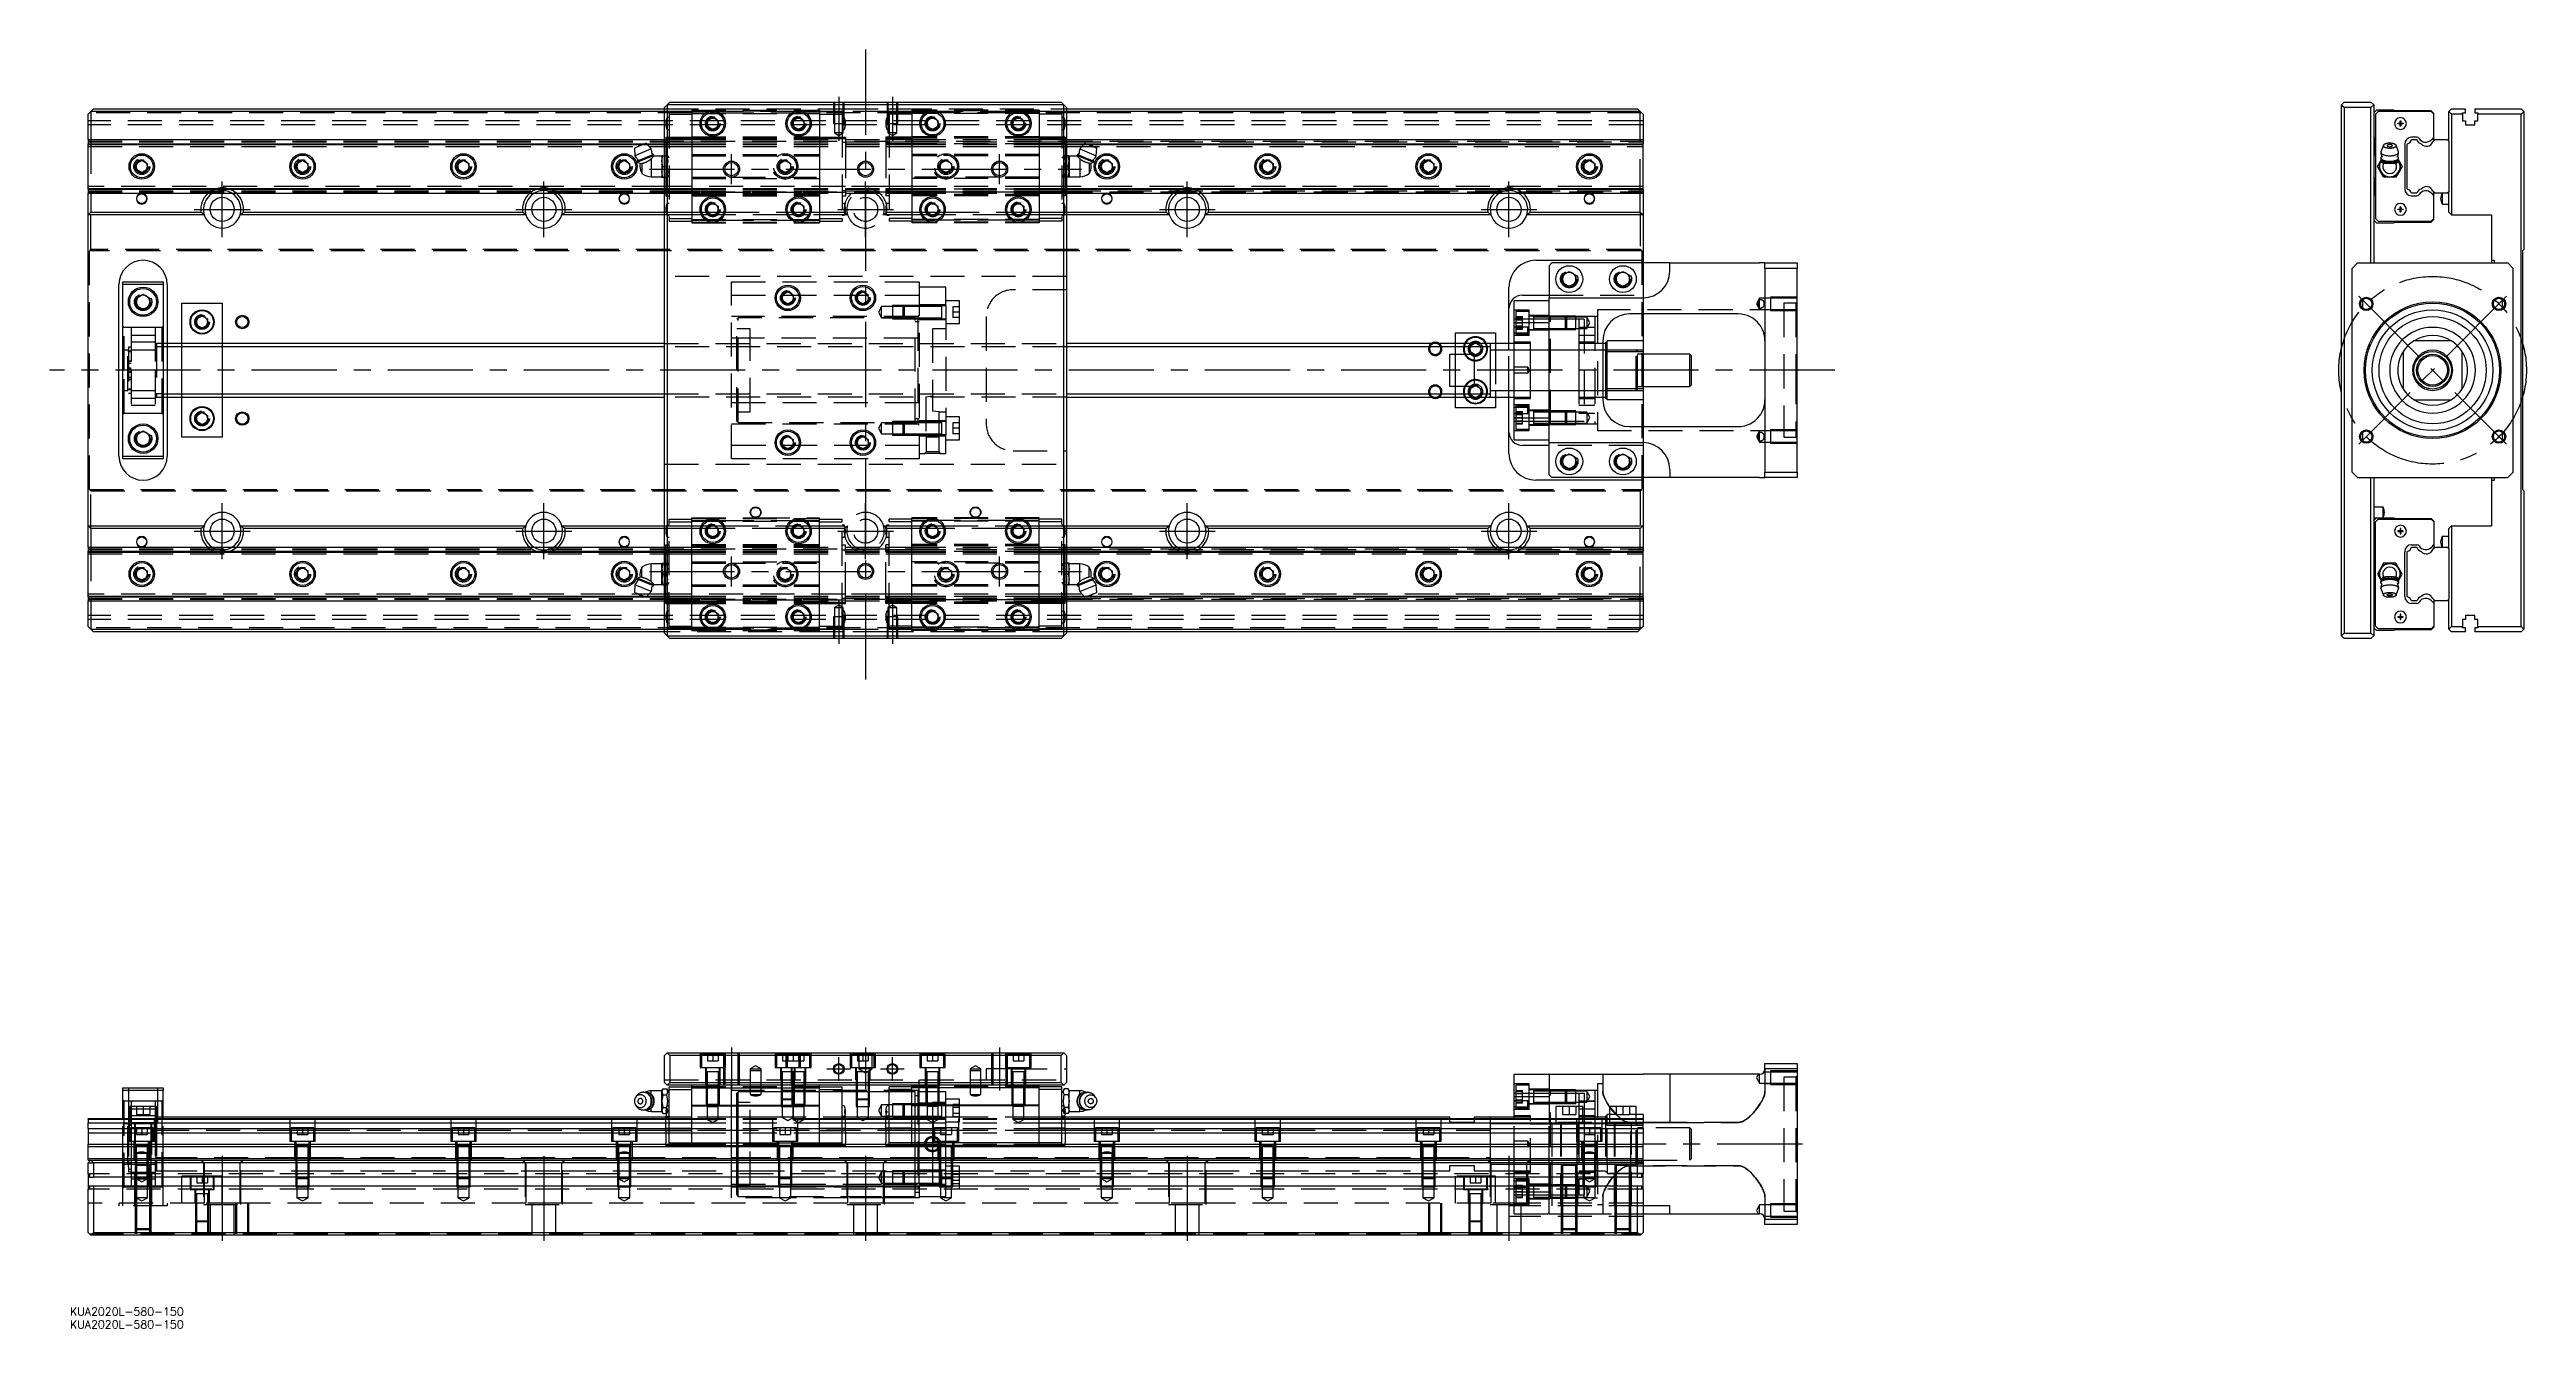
# Model space of a CAD drawing. Extents: x -14 to 910, y -357 to 120.
import ezdxf

# ---------------------------------------------------------------- set-up
doc = ezdxf.new("R2010")
doc.units = 0
doc.linetypes.add('CENTER', pattern=[50.8, 31.75, -6.35, 6.35, -6.35])
doc.linetypes.add('DASHED', pattern=[19.05, 12.7, -6.35])
doc.layers.get('0').update_dxf_attribs({"linetype": 'CONTINUOUS'})
doc.layers.add('CENTER', color=1, linetype='CENTER')
doc.styles.get("Standard").update_dxf_attribs({"font": 'txt.shx', "height": 3, "bigfont": 'bigfont.shx'})

# ---------------------------------------------------------------- blocks, each defined once
blk = doc.blocks.new('*U2')
at = {"color": 7, "linetype": 'CONTINUOUS'}
blk.add_text('KUA2020L-580-150', height=3, dxfattribs=at).set_placement((-6.77, -357.34))
blk = doc.blocks.new('*U3')
at = {"color": 7, "linetype": 'CONTINUOUS'}
blk.add_text('KUA2020L-580-150', height=3, dxfattribs=at).set_placement((-6.77, -352.53))

msp = doc.modelspace()

# ---------------------------------------------------------------- linework, layer by layer
at = {"color": 7, "linetype": 'CONTINUOUS'}
for p, q in [((1, 96.5), (0, 95.5)), ((0, 86), (0, 95.5)), ((2, 97.5), (1, 96.5)), ((1, 96.5), (1, 86)), ((215, 96.5), (1, 96.5)), ((2, 97.5), (215, 97.5)), ((215, 98), (216, 99)), ((215, -98), (215, 98)), ((216, 99), (217, 100)), ((364, 99), (216, 99)), ((216, 99), (216, -99)), ((217, 100), (363, 100)), ((231, 93.15), (233, 94.31)), ((231, 90.85), (231, 93.15)), ((233, 94.31), (235, 93.15)), ((235, 93.15), (235, 90.85)), ((263, 93.15), (265, 94.31)), ((263, 90.85), (263, 93.15)), ((265, 94.31), (267, 93.15)), ((267, 93.15), (267, 90.85)), ((313, 93.15), (315, 94.31)), ((313, 90.85), (313, 93.15)), ((315, 94.31), (317, 93.15)), ((317, 93.15), (317, 90.85)), ((345, 93.15), (347, 94.31)), ((345, 90.85), (345, 93.15)), ((347, 94.31), (349, 93.15)), ((349, 93.15), (349, 90.85)), ((363, 100), (364, 99)), ((364, 99), (365, 98)), ((364, -99), (364, 99)), ((365, 98), (365, -98)), ((365, 97.5), (578, 97.5)), ((579, 96.5), (365, 96.5)), ((579, 96.5), (578, 97.5)), ((580, 95.5), (579, 96.5)), ((579, 86), (579, 96.5)), ((580, 95.5), (580, 86)), ((841.55, 100), (840.55, 99)), ((840.55, -99), (840.55, 99)), ((840.55, 99), (841.55, 98)), ((841.55, 100), (851.55, 100)), ((851.55, 98), (841.55, 98)), ((841.55, 98), (841.55, -98)), ((852.55, 99), (851.55, 100)), ((851.55, 98), (852.55, 99)), ((851.55, 40), (851.55, 98)), ((852.55, 99), (852.55, 40)), ((853.55, 97), (852.55, 96)), ((854.25, 96.45), (853.25, 95.45)), ((853.25, 95.45), (853.25, 56.55)), ((860.05, 97), (853.55, 97)), ((874.05, 96.45), (854.25, 96.45)), ((860.3, 96.75), (860.05, 97)), ((874.05, 96.75), (860.3, 96.75)), ((862.44, 92.1), (862.44, 93)), ((862.44, 93), (862.64, 93)), ((862.64, 93), (862.64, 92.1)), ((875.05, 95.75), (874.05, 96.75)), ((875.05, 95.45), (874.05, 96.45)), ((875.05, 95.45), (875.05, 95.75)), ((875.05, 86.92), (875.05, 95.45)), ((880.54, 96.5), (881.54, 97.5)), ((880.54, 85.4), (880.54, 96.5)), ((881.54, 95.5), (880.54, 96.5)), ((881.54, 97.5), (886.84, 97.5)), ((885.69, 95.5), (881.54, 95.5)), ((881.54, 95.5), (881.54, 58)), ((885.69, 95.5), (885.69, 96)), ((885.69, 96), (886.84, 96)), ((885.69, 95.5), (885.69, 93)), ((885.69, 93), (886.84, 93)), ((886.84, 96), (886.84, 97.5)), ((886.84, 93), (886.84, 91.5)), ((890.24, 97.5), (907.54, 97.5)), ((890.24, 97.5), (890.24, 96)), ((890.24, 96), (891.39, 96)), ((890.24, 93), (891.39, 93)), ((890.24, 91.5), (890.24, 93)), ((891.39, 96), (891.39, 95.5)), ((891.39, 93), (891.39, 95.5)), ((907.54, 95.5), (891.39, 95.5)), ((907.54, 97.5), (908.54, 96.5)), ((908.54, 96.5), (907.54, 95.5)), ((907.54, -95.5), (907.54, 95.5)), ((908.54, 96.5), (908.54, 45)), ((0, 86), (0, 84.48)), ((0, 86), (215, 86)), ((0, 84.2), (0, 84.48)), ((0, 84.48), (207.73, 84.48)), ((0, 84.2), (207.05, 84.2)), ((0, 67.8), (0, 84.2)), ((208.2, 84.68), (203.77, 82.84)), ((210.07, 82.53), (208.2, 84.68)), ((208.37, 84.48), (215, 84.48)), ((208.62, 84.2), (215, 84.2)), ((233, 89.69), (231, 90.85)), ((235, 90.85), (233, 89.69)), ((265, 89.69), (263, 90.85)), ((267, 90.85), (265, 89.69)), ((315, 89.69), (313, 90.85)), ((317, 90.85), (315, 89.69)), ((347, 89.69), (345, 90.85)), ((349, 90.85), (347, 89.69)), ((365, 86), (580, 86)), ((365, 84.48), (371.63, 84.48)), ((365, 84.2), (371.38, 84.2)), ((371.8, 84.68), (369.93, 82.53)), ((371.8, 84.68), (376.23, 82.84)), ((372.27, 84.48), (580, 84.48)), ((372.95, 84.2), (580, 84.2)), ((580, 86), (580, 84.48)), ((580, 84.2), (580, 84.48)), ((580, 67.8), (580, 84.2)), ((852.55, 87), (853.05, 86.5)), ((853.05, 86.5), (853.05, 80.5)), ((856.17, 83.89), (855.28, 81.44)), ((856.17, 83.89), (856.15, 83.81)), ((856.15, 83.81), (856.15, 83.73)), ((856.15, 83.73), (856.16, 83.65)), ((856.16, 83.65), (856.19, 83.58)), ((856.2, 83.95), (856.17, 83.89)), ((856.19, 83.58), (856.24, 83.5)), ((856.24, 84.02), (856.2, 83.95)), ((856.29, 84.08), (856.24, 84.02)), ((856.24, 83.5), (856.31, 83.42)), ((856.36, 84.14), (856.29, 84.08)), ((856.31, 83.42), (856.39, 83.35)), ((856.43, 84.2), (856.36, 84.14)), ((856.39, 83.35), (856.49, 83.28)), ((856.52, 84.25), (856.43, 84.2)), ((856.49, 83.28), (856.61, 83.22)), ((856.62, 84.31), (856.52, 84.25)), ((856.61, 83.22), (856.73, 83.16)), ((856.73, 84.36), (856.62, 84.31)), ((856.84, 84.41), (856.73, 84.36)), ((856.73, 83.16), (856.88, 83.1)), ((856.97, 84.45), (856.84, 84.41)), ((857.1, 84.49), (856.97, 84.45)), ((857.24, 84.53), (857.1, 84.49)), ((857.39, 84.57), (857.24, 84.53)), ((857.55, 84.6), (857.39, 84.57)), ((857.7, 84.62), (857.55, 84.6)), ((857.56, 83.83), (857.55, 83.79)), ((857.55, 83.79), (857.55, 83.76)), ((857.55, 83.76), (857.55, 83.73)), ((857.55, 83.73), (857.56, 83.69)), ((857.58, 83.86), (857.56, 83.83)), ((857.56, 83.69), (857.58, 83.66)), ((857.61, 83.89), (857.58, 83.86)), ((857.58, 83.66), (857.61, 83.63)), ((857.64, 83.92), (857.61, 83.89)), ((857.61, 83.63), (857.64, 83.6)), ((857.68, 83.95), (857.64, 83.92)), ((857.64, 83.6), (857.68, 83.57)), ((857.73, 83.98), (857.68, 83.95)), ((857.68, 83.57), (857.73, 83.54)), ((857.87, 84.64), (857.7, 84.62)), ((857.78, 84.01), (857.73, 83.98)), ((857.73, 83.54), (857.78, 83.51)), ((857.84, 84.03), (857.78, 84.01)), ((857.78, 83.51), (857.84, 83.49)), ((857.9, 84.05), (857.84, 84.03)), ((857.84, 83.49), (857.9, 83.47)), ((858.03, 84.66), (857.87, 84.64)), ((857.97, 84.07), (857.9, 84.05)), ((857.9, 83.47), (857.97, 83.45)), ((858.05, 84.09), (857.97, 84.07)), ((857.97, 83.45), (858.05, 83.43)), ((858.2, 84.67), (858.03, 84.66)), ((858.12, 84.11), (858.05, 84.09)), ((858.05, 83.43), (858.12, 83.41)), ((858.2, 84.12), (858.12, 84.11)), ((858.12, 83.41), (858.2, 83.4)), ((858.37, 84.68), (858.2, 84.67)), ((858.29, 84.13), (858.2, 84.12)), ((858.2, 83.4), (858.29, 83.39)), ((858.37, 84.14), (858.29, 84.13)), ((858.29, 83.39), (858.37, 83.38)), ((858.54, 84.68), (858.37, 84.68)), ((858.46, 84.14), (858.37, 84.14)), ((858.37, 83.38), (858.46, 83.38)), ((858.54, 84.14), (858.46, 84.14)), ((858.46, 83.38), (858.54, 83.38)), ((858.72, 84.68), (858.54, 84.68)), ((858.63, 84.14), (858.54, 84.14)), ((858.54, 83.38), (858.63, 83.38)), ((858.72, 84.14), (858.63, 84.14)), ((858.63, 83.38), (858.72, 83.38)), ((858.89, 84.67), (858.72, 84.68)), ((858.8, 84.13), (858.72, 84.14)), ((858.72, 83.38), (858.8, 83.39)), ((858.89, 84.12), (858.8, 84.13)), ((858.8, 83.39), (858.89, 83.4)), ((859.06, 84.66), (858.89, 84.67)), ((858.97, 84.11), (858.89, 84.12)), ((858.89, 83.4), (858.97, 83.41)), ((859.04, 84.09), (858.97, 84.11)), ((858.97, 83.41), (859.04, 83.43)), ((859.12, 84.07), (859.04, 84.09)), ((859.04, 83.43), (859.12, 83.45)), ((859.22, 84.64), (859.06, 84.66)), ((859.19, 84.05), (859.12, 84.07)), ((859.12, 83.45), (859.19, 83.47)), ((859.25, 84.03), (859.19, 84.05)), ((859.19, 83.47), (859.25, 83.49)), ((859.39, 84.62), (859.22, 84.64)), ((859.31, 84.01), (859.25, 84.03)), ((859.25, 83.49), (859.31, 83.51)), ((859.36, 83.98), (859.31, 84.01)), ((859.31, 83.51), (859.36, 83.54)), ((859.41, 83.95), (859.36, 83.98)), ((859.36, 83.54), (859.41, 83.57)), ((859.54, 84.6), (859.39, 84.62)), ((859.45, 83.92), (859.41, 83.95)), ((859.41, 83.57), (859.45, 83.6)), ((859.48, 83.89), (859.45, 83.92)), ((859.45, 83.6), (859.48, 83.63)), ((859.51, 83.86), (859.48, 83.89)), ((859.48, 83.63), (859.51, 83.66)), ((859.53, 83.83), (859.51, 83.86)), ((859.51, 83.66), (859.53, 83.69)), ((859.54, 83.79), (859.53, 83.83)), ((859.53, 83.69), (859.54, 83.73)), ((859.7, 84.57), (859.54, 84.6)), ((859.54, 83.76), (859.54, 83.79)), ((859.54, 83.73), (859.54, 83.76)), ((859.85, 84.53), (859.7, 84.57)), ((859.99, 84.49), (859.85, 84.53)), ((860.12, 84.45), (859.99, 84.49)), ((860.25, 84.41), (860.12, 84.45)), ((860.21, 83.1), (860.36, 83.16)), ((860.36, 84.36), (860.25, 84.41)), ((860.47, 84.31), (860.36, 84.36)), ((860.36, 83.16), (860.48, 83.22)), ((860.57, 84.25), (860.47, 84.31)), ((860.48, 83.22), (860.6, 83.28)), ((860.66, 84.2), (860.57, 84.25)), ((860.6, 83.28), (860.7, 83.35)), ((860.73, 84.14), (860.66, 84.2)), ((860.7, 83.35), (860.78, 83.42)), ((860.8, 84.08), (860.73, 84.14)), ((860.78, 83.42), (860.85, 83.5)), ((860.85, 84.02), (860.8, 84.08)), ((860.89, 83.95), (860.85, 84.02)), ((860.85, 83.5), (860.9, 83.58)), ((860.92, 83.89), (860.89, 83.95)), ((860.9, 83.58), (860.93, 83.65)), ((860.94, 83.81), (860.92, 83.89)), ((861.81, 81.44), (860.92, 83.89)), ((860.93, 83.65), (860.94, 83.73)), ((860.94, 83.73), (860.94, 83.81)), ((861.55, 92.1), (862.44, 92.1)), ((861.55, 91.9), (861.55, 92.1)), ((862.44, 91.9), (861.55, 91.9)), ((862.44, 92.1), (862.54, 92)), ((862.44, 91.9), (862.54, 92)), ((862.44, 91), (862.44, 91.9)), ((862.64, 91), (862.44, 91)), ((862.64, 92.1), (862.54, 92)), ((862.64, 91.9), (862.54, 92)), ((862.64, 92.1), (863.54, 92.1)), ((863.54, 91.9), (862.64, 91.9)), ((862.64, 91.9), (862.64, 91)), ((863.54, 92.1), (863.54, 91.9)), ((864.12, 84.33), (864.12, 67.67)), ((865.04, 84.2), (865.21, 84.48)), ((865.04, 67.8), (865.04, 84.2)), ((866.61, 86), (868.68, 86)), ((868.63, 86.93), (866.72, 86.93)), ((875.05, 86.92), (874.08, 85.95)), ((874.6, 85.15), (875.05, 85.6)), ((875.05, 85.6), (875.05, 86.92)), ((875.05, 85.6), (875.45, 86)), ((875.45, 86), (879.95, 86)), ((879.95, 86), (880.54, 85.4)), ((880.54, 85.4), (880.54, 66.6)), ((886.84, 91.5), (890.24, 91.5)), ((18, 77.15), (20, 78.31)), ((18, 74.85), (18, 77.15)), ((20, 73.69), (18, 74.85)), ((20, 78.31), (22, 77.15)), ((22, 74.85), (20, 73.69)), ((22, 77.15), (22, 74.85)), ((78, 77.15), (80, 78.31)), ((78, 74.85), (78, 77.15)), ((80, 73.69), (78, 74.85)), ((80, 78.31), (82, 77.15)), ((82, 74.85), (80, 73.69)), ((82, 77.15), (82, 74.85)), ((138, 77.15), (140, 78.31)), ((138, 74.85), (138, 77.15)), ((140, 73.69), (138, 74.85)), ((140, 78.31), (142, 77.15)), ((142, 74.85), (140, 73.69)), ((142, 77.15), (142, 74.85)), ((198, 77.15), (200, 78.31)), ((198, 74.85), (198, 77.15)), ((200, 73.69), (198, 74.85)), ((200, 78.31), (202, 77.15)), ((202, 74.85), (200, 73.69)), ((202, 77.15), (202, 74.85)), ((203.77, 82.84), (203.97, 80)), ((210.07, 82.53), (203.97, 80)), ((210.93, 80.45), (204.83, 77.93)), ((205.04, 78.44), (204.83, 77.93)), ((204.83, 77.93), (204.98, 77.56)), ((211.08, 80.08), (204.98, 77.56)), ((204.98, 77.56), (206.1, 77.09)), ((205.94, 77.07), (206.6, 77.18)), ((206.6, 77.18), (206.74, 77.21)), ((206.6, 77.18), (206.6, 73.4)), ((206.74, 77.21), (206.88, 77.24)), ((206.88, 77.24), (207.02, 77.28)), ((207.02, 77.28), (207.17, 77.32)), ((207.17, 77.32), (207.32, 77.36)), ((207.32, 77.36), (207.47, 77.41)), ((207.47, 77.41), (207.6, 77.46)), ((207.6, 77.46), (207.73, 77.5)), ((207.73, 77.5), (207.86, 77.55)), ((207.86, 77.55), (208, 77.61)), ((208, 77.61), (208.13, 77.66)), ((208.13, 77.66), (208.26, 77.72)), ((208.26, 77.72), (208.39, 77.78)), ((208.39, 77.78), (208.52, 77.85)), ((208.52, 77.85), (208.66, 77.91)), ((208.66, 77.91), (208.79, 77.98)), ((208.79, 77.98), (208.91, 78.05)), ((208.91, 78.05), (209.04, 78.12)), ((209.04, 78.12), (209.16, 78.2)), ((209.16, 78.2), (209.28, 78.27)), ((209.28, 78.27), (209.4, 78.35)), ((209.4, 78.35), (209.52, 78.43)), ((209.52, 78.43), (209.63, 78.51)), ((209.63, 78.51), (209.74, 78.59)), ((209.74, 78.59), (209.84, 78.67)), ((209.84, 78.67), (209.95, 78.75)), ((209.95, 78.75), (210.04, 78.83)), ((210.04, 78.83), (211.08, 79.85)), ((210.04, 78.83), (210.04, 72.15)), ((210.93, 80.45), (210.42, 80.66)), ((210.9, 79.64), (211.08, 80.08)), ((211.08, 80.08), (210.93, 80.45)), ((214.04, 79.85), (211.08, 79.85)), ((214.4, 80), (214.04, 80)), ((214.04, 80), (214.04, 78)), ((214.04, 78), (214.4, 80)), ((214.04, 78), (214.04, 74)), ((214.4, 76), (214.04, 78)), ((214.04, 74), (214.4, 76)), ((214.04, 74), (214.04, 72)), ((214.4, 72), (214.04, 74)), ((214.4, 80), (215, 80)), ((214.4, 76), (215, 76)), ((365.6, 80), (365, 80)), ((365.6, 76), (365, 76)), ((365.6, 80), (365.96, 80)), ((365.96, 78), (365.6, 80)), ((365.6, 76), (365.96, 78)), ((365.96, 74), (365.6, 76)), ((365.6, 72), (365.96, 74)), ((365.96, 80), (365.96, 78)), ((368.92, 79.85), (365.96, 79.85)), ((365.96, 78), (365.96, 74)), ((365.96, 74), (365.96, 72)), ((369.07, 80.45), (368.92, 80.08)), ((368.92, 80.08), (369.1, 79.64)), ((368.92, 80.08), (375.02, 77.56)), ((369.96, 78.83), (368.92, 79.85)), ((369.58, 80.66), (369.07, 80.45)), ((369.07, 80.45), (375.17, 77.93)), ((369.93, 82.53), (376.03, 80)), ((370.05, 78.75), (369.96, 78.83)), ((369.96, 78.83), (369.96, 72.15)), ((370.16, 78.67), (370.05, 78.75)), ((370.26, 78.59), (370.16, 78.67)), ((370.37, 78.51), (370.26, 78.59)), ((370.48, 78.43), (370.37, 78.51)), ((370.6, 78.35), (370.48, 78.43)), ((370.72, 78.27), (370.6, 78.35)), ((370.84, 78.2), (370.72, 78.27)), ((370.96, 78.12), (370.84, 78.2)), ((371.09, 78.05), (370.96, 78.12)), ((371.22, 77.98), (371.09, 78.05)), ((371.35, 77.91), (371.22, 77.98)), ((371.48, 77.84), (371.35, 77.91)), ((371.61, 77.78), (371.48, 77.84)), ((371.74, 77.72), (371.61, 77.78)), ((371.88, 77.66), (371.74, 77.72)), ((372.01, 77.61), (371.88, 77.66)), ((372.14, 77.55), (372.01, 77.61)), ((372.27, 77.5), (372.14, 77.55)), ((372.41, 77.46), (372.27, 77.5)), ((372.53, 77.41), (372.41, 77.46)), ((372.69, 77.36), (372.53, 77.41)), ((372.84, 77.32), (372.69, 77.36)), ((372.98, 77.28), (372.84, 77.32)), ((373.13, 77.24), (372.98, 77.28)), ((373.27, 77.21), (373.13, 77.24)), ((373.4, 77.18), (373.27, 77.21)), ((374.06, 77.07), (373.4, 77.18)), ((373.4, 77.18), (373.4, 73.4)), ((373.9, 77.09), (375.02, 77.56)), ((375.17, 77.93), (374.96, 78.44)), ((375.02, 77.56), (375.17, 77.93)), ((376.03, 80), (376.23, 82.84)), ((378, 77.15), (380, 78.31)), ((378, 74.85), (378, 77.15)), ((380, 73.69), (378, 74.85)), ((380, 78.31), (382, 77.15)), ((382, 74.85), (380, 73.69)), ((382, 77.15), (382, 74.85)), ((438, 77.15), (440, 78.31)), ((438, 74.85), (438, 77.15)), ((440, 73.69), (438, 74.85)), ((440, 78.31), (442, 77.15)), ((442, 74.85), (440, 73.69)), ((442, 77.15), (442, 74.85)), ((498, 77.15), (500, 78.31)), ((498, 74.85), (498, 77.15)), ((500, 73.69), (498, 74.85)), ((500, 78.31), (502, 77.15)), ((502, 74.85), (500, 73.69)), ((502, 77.15), (502, 74.85)), ((558, 77.15), (560, 78.31)), ((558, 74.85), (558, 77.15)), ((560, 73.69), (558, 74.85)), ((560, 78.31), (562, 77.15)), ((562, 74.85), (560, 73.69)), ((562, 77.15), (562, 74.85)), ((853.05, 80.5), (852.55, 80)), ((853.93, 76), (855.08, 78)), ((855.08, 74), (853.93, 76)), ((855.08, 78), (855.36, 78.49)), ((856.24, 72), (855.08, 74)), ((855.28, 81.44), (855.24, 81.27)), ((855.24, 81.27), (855.26, 81.17)), ((855.24, 81.27), (855.24, 81.26)), ((855.24, 81.26), (855.25, 81.09)), ((855.25, 81.09), (855.26, 80.93)), ((855.26, 79.33), (855.25, 79.26)), ((855.25, 79.26), (855.24, 79.19)), ((855.24, 79.19), (855.26, 79.09)), ((855.24, 79.19), (855.24, 78.82)), ((855.24, 78.82), (855.25, 78.75)), ((855.25, 78.75), (855.26, 78.69)), ((855.26, 81.17), (855.29, 81.07)), ((855.26, 80.93), (855.28, 80.77)), ((855.29, 79.39), (855.26, 79.33)), ((855.26, 79.09), (855.29, 78.99)), ((855.26, 78.69), (855.29, 78.62)), ((855.28, 80.77), (855.31, 80.61)), ((855.29, 81.07), (855.34, 80.97)), ((855.32, 79.46), (855.29, 79.39)), ((855.29, 78.99), (855.34, 78.9)), ((855.29, 78.62), (855.32, 78.55)), ((855.31, 80.61), (855.35, 80.45)), ((855.36, 79.52), (855.32, 79.46)), ((855.32, 78.55), (855.36, 78.49)), ((855.34, 80.97), (855.41, 80.88)), ((855.34, 78.9), (855.41, 78.8)), ((855.35, 80.45), (855.39, 80.3)), ((855.41, 79.59), (855.36, 79.52)), ((855.36, 78.49), (855.41, 78.42)), ((855.39, 80.3), (855.44, 80.14)), ((855.41, 80.88), (855.5, 80.78)), ((855.47, 79.65), (855.41, 79.59)), ((855.41, 78.8), (855.5, 78.71)), ((855.41, 78.42), (855.47, 78.36)), ((855.44, 80.14), (855.5, 80)), ((855.46, 77.98), (855.47, 78.05)), ((855.46, 77.91), (855.46, 77.98)), ((855.46, 77.84), (855.46, 77.91)), ((855.47, 77.78), (855.46, 77.84)), ((855.54, 79.71), (855.47, 79.65)), ((855.47, 78.36), (855.54, 78.3)), ((855.47, 78.05), (855.48, 78.12)), ((855.49, 77.72), (855.47, 77.78)), ((855.48, 78.12), (855.51, 78.2)), ((855.51, 77.66), (855.49, 77.72)), ((855.5, 80.78), (855.6, 80.69)), ((855.5, 80), (855.56, 79.85)), ((855.5, 78.71), (855.6, 78.62)), ((855.51, 78.2), (855.54, 78.27)), ((855.54, 77.61), (855.51, 77.66)), ((855.61, 79.77), (855.54, 79.71)), ((855.54, 78.3), (855.66, 78.21)), ((855.54, 78.3), (856.54, 77.46)), ((855.54, 78.27), (855.54, 78.29)), ((855.58, 77.55), (855.54, 77.61)), ((855.56, 79.85), (855.63, 79.71)), ((855.62, 77.5), (855.58, 77.55)), ((855.6, 80.69), (855.73, 80.61)), ((855.6, 78.62), (855.73, 78.53)), ((855.67, 77.46), (855.62, 77.5)), ((855.63, 79.71), (855.71, 79.57)), ((855.66, 78.21), (855.8, 78.12)), ((855.72, 77.41), (855.67, 77.46)), ((855.71, 79.57), (855.75, 79.51)), ((855.79, 77.36), (855.72, 77.41)), ((855.73, 80.61), (855.88, 80.52)), ((855.73, 78.53), (855.88, 78.45)), ((855.87, 77.32), (855.79, 77.36)), ((855.8, 78.12), (855.96, 78.03)), ((855.95, 77.28), (855.87, 77.32)), ((855.88, 80.52), (856.04, 80.45)), ((855.88, 78.45), (856.04, 78.37)), ((856.04, 77.24), (855.95, 77.28)), ((855.96, 78.03), (856.14, 77.96)), ((856.04, 80.45), (856.21, 80.37)), ((856.04, 78.37), (856.21, 78.3)), ((856.13, 77.21), (856.04, 77.24)), ((856.23, 77.18), (856.13, 77.21)), ((856.14, 77.96), (856.33, 77.88)), ((856.21, 80.37), (856.4, 80.31)), ((856.21, 78.3), (856.4, 78.23)), ((856.39, 77.16), (856.23, 77.18)), ((856.33, 77.88), (856.54, 77.82)), ((856.54, 77.15), (856.39, 77.16)), ((856.4, 80.31), (856.61, 80.24)), ((856.4, 78.23), (856.61, 78.17)), ((856.54, 77.82), (856.76, 77.76)), ((856.54, 77.46), (856.54, 77.46)), ((856.59, 77.42), (856.54, 77.46)), ((856.69, 77.13), (856.54, 77.15)), ((856.64, 77.39), (856.59, 77.42)), ((856.61, 80.24), (856.82, 80.19)), ((856.61, 78.17), (856.82, 78.11)), ((856.7, 77.35), (856.64, 77.39)), ((856.85, 77.12), (856.69, 77.13)), ((856.76, 77.32), (856.7, 77.35)), ((856.76, 77.76), (856.99, 77.71)), ((856.83, 77.3), (856.76, 77.32)), ((856.82, 80.19), (857.05, 80.14)), ((856.82, 78.11), (857.05, 78.07)), ((856.9, 77.27), (856.83, 77.3)), ((857.02, 77.11), (856.85, 77.12)), ((856.88, 83.1), (857.03, 83.05)), ((856.98, 77.25), (856.9, 77.27)), ((857.05, 77.23), (856.98, 77.25)), ((856.99, 77.71), (857.23, 77.66)), ((857.18, 77.1), (857.02, 77.11)), ((857.03, 83.05), (857.19, 83)), ((857.05, 80.14), (857.28, 80.1)), ((857.05, 78.07), (857.28, 78.02)), ((857.14, 77.21), (857.05, 77.23)), ((857.22, 77.19), (857.14, 77.21)), ((857.34, 77.09), (857.18, 77.1)), ((857.19, 83), (857.37, 82.96)), ((857.3, 77.18), (857.22, 77.19)), ((857.23, 77.66), (857.49, 77.63)), ((857.28, 80.1), (857.53, 80.07)), ((857.28, 78.02), (857.53, 77.99)), ((857.38, 77.16), (857.3, 77.18)), ((857.52, 77.09), (857.34, 77.09)), ((857.37, 82.96), (857.55, 82.92)), ((857.46, 77.15), (857.38, 77.16)), ((857.54, 77.14), (857.46, 77.15)), ((857.49, 77.63), (857.74, 77.6)), ((857.69, 77.08), (857.52, 77.09)), ((857.53, 80.07), (857.77, 80.04)), ((857.53, 77.99), (857.77, 77.96)), ((857.62, 77.13), (857.54, 77.14)), ((857.55, 82.92), (857.74, 82.9)), ((857.71, 77.13), (857.62, 77.13)), ((857.86, 77.08), (857.69, 77.08)), ((857.8, 77.12), (857.71, 77.13)), ((857.74, 82.9), (857.94, 82.87)), ((857.74, 77.6), (858.01, 77.58)), ((857.77, 80.04), (858.03, 80.02)), ((857.77, 77.96), (858.03, 77.94)), ((857.89, 77.11), (857.8, 77.12)), ((858.02, 77.08), (857.86, 77.08)), ((857.98, 77.11), (857.89, 77.11)), ((857.94, 82.87), (858.14, 82.86)), ((858.07, 77.1), (857.98, 77.11)), ((858.01, 77.58), (858.28, 77.56)), ((858.2, 77.07), (858.02, 77.08)), ((858.03, 80.02), (858.29, 80.01)), ((858.03, 77.94), (858.29, 77.93)), ((858.15, 77.1), (858.07, 77.1)), ((858.14, 82.86), (858.34, 82.85)), ((858.23, 77.1), (858.15, 77.1)), ((858.37, 77.07), (858.2, 77.07)), ((858.31, 77.1), (858.23, 77.1)), ((858.28, 77.56), (858.54, 77.56)), ((858.29, 80.01), (858.54, 80)), ((858.29, 77.93), (858.54, 77.93)), ((858.39, 77.09), (858.31, 77.1)), ((858.34, 82.85), (858.54, 82.84)), ((858.54, 77.07), (858.37, 77.07)), ((858.47, 77.09), (858.39, 77.09)), ((858.54, 77.09), (858.47, 77.09)), ((858.54, 82.84), (858.75, 82.85)), ((858.54, 77.93), (858.8, 77.93)), ((858.54, 77.56), (858.81, 77.56)), ((858.62, 77.09), (858.54, 77.09)), ((858.75, 77.07), (858.54, 77.07)), ((858.54, 80), (858.8, 80.01)), ((858.7, 77.09), (858.62, 77.09)), ((858.78, 77.1), (858.7, 77.09)), ((858.75, 82.85), (858.95, 82.86)), ((858.95, 77.07), (858.75, 77.07)), ((858.86, 77.1), (858.78, 77.1)), ((858.8, 80.01), (859.06, 80.02)), ((858.8, 77.93), (859.06, 77.94)), ((858.81, 77.56), (859.08, 77.58)), ((858.94, 77.1), (858.86, 77.1)), ((859.02, 77.1), (858.94, 77.1)), ((858.95, 82.86), (859.15, 82.87)), ((859.15, 77.08), (858.95, 77.07)), ((859.11, 77.11), (859.02, 77.1)), ((859.06, 80.02), (859.32, 80.04)), ((859.06, 77.94), (859.32, 77.96)), ((859.08, 77.58), (859.35, 77.6)), ((859.2, 77.11), (859.11, 77.11)), ((859.15, 82.87), (859.35, 82.9)), ((859.34, 77.08), (859.15, 77.08)), ((859.29, 77.12), (859.2, 77.11)), ((859.38, 77.13), (859.29, 77.12)), ((859.32, 80.04), (859.56, 80.07)), ((859.32, 77.96), (859.56, 77.99)), ((859.54, 77.09), (859.34, 77.08)), ((859.35, 82.9), (859.54, 82.92)), ((859.35, 77.6), (859.6, 77.63)), ((859.47, 77.13), (859.38, 77.13)), ((859.55, 77.14), (859.47, 77.13)), ((859.54, 82.92), (859.72, 82.96)), ((859.75, 77.09), (859.54, 77.09)), ((859.63, 77.15), (859.55, 77.14)), ((859.56, 80.07), (859.81, 80.1)), ((859.56, 77.99), (859.81, 78.02)), ((859.6, 77.63), (859.86, 77.66)), ((859.71, 77.16), (859.63, 77.15)), ((859.79, 77.18), (859.71, 77.16)), ((859.72, 82.96), (859.9, 83)), ((859.93, 77.1), (859.75, 77.09)), ((859.87, 77.19), (859.79, 77.18)), ((859.81, 80.1), (860.04, 80.14)), ((859.81, 78.02), (860.04, 78.07)), ((859.86, 77.66), (860.1, 77.71)), ((859.95, 77.21), (859.87, 77.19)), ((859.9, 83), (860.06, 83.05)), ((860.12, 77.11), (859.93, 77.1)), ((860.04, 77.23), (859.95, 77.21)), ((860.04, 80.14), (860.27, 80.19)), ((860.04, 78.07), (860.27, 78.11)), ((860.11, 77.25), (860.04, 77.23)), ((860.06, 83.05), (860.21, 83.1)), ((860.1, 77.71), (860.33, 77.76)), ((860.19, 77.27), (860.11, 77.25)), ((860.33, 77.13), (860.12, 77.11)), ((860.26, 77.3), (860.19, 77.27)), ((860.33, 77.32), (860.26, 77.3)), ((860.27, 80.19), (860.48, 80.24)), ((860.27, 78.11), (860.48, 78.17)), ((860.33, 77.76), (860.55, 77.82)), ((860.39, 77.35), (860.33, 77.32)), ((860.5, 77.14), (860.33, 77.13)), ((860.45, 77.39), (860.39, 77.35)), ((860.5, 77.42), (860.45, 77.39)), ((860.48, 80.24), (860.69, 80.31)), ((860.48, 78.17), (860.69, 78.23)), ((860.55, 77.46), (860.5, 77.42)), ((860.68, 77.16), (860.5, 77.14)), ((860.55, 77.46), (861.55, 78.3)), ((860.55, 77.82), (860.76, 77.88)), ((860.55, 77.46), (860.55, 77.46)), ((860.86, 77.18), (860.68, 77.16)), ((860.69, 80.31), (860.88, 80.37)), ((860.69, 78.23), (860.88, 78.3)), ((860.76, 77.88), (860.95, 77.96)), ((862.01, 74), (860.85, 72)), ((860.96, 77.21), (860.86, 77.18)), ((860.88, 80.37), (861.05, 80.45)), ((860.88, 78.3), (861.05, 78.37)), ((860.95, 77.96), (861.13, 78.03)), ((861.05, 77.24), (860.96, 77.21)), ((861.05, 80.45), (861.21, 80.52)), ((861.05, 78.37), (861.21, 78.45)), ((861.14, 77.28), (861.05, 77.24)), ((861.13, 78.03), (861.29, 78.12)), ((861.22, 77.32), (861.14, 77.28)), ((861.21, 80.52), (861.36, 80.61)), ((861.21, 78.45), (861.36, 78.53)), ((861.3, 77.36), (861.22, 77.32)), ((861.29, 78.12), (861.43, 78.21)), ((861.37, 77.41), (861.3, 77.36)), ((861.34, 79.52), (861.36, 79.55)), ((861.36, 80.61), (861.49, 80.69)), ((861.36, 79.55), (861.45, 79.7)), ((861.36, 78.53), (861.49, 78.62)), ((861.42, 77.46), (861.37, 77.41)), ((861.47, 77.5), (861.42, 77.46)), ((861.43, 78.21), (861.55, 78.3)), ((861.45, 79.7), (861.53, 79.85)), ((861.51, 77.55), (861.47, 77.5)), ((861.55, 79.71), (861.48, 79.77)), ((861.49, 80.69), (861.59, 80.78)), ((861.49, 78.62), (861.59, 78.71)), ((861.55, 77.61), (861.51, 77.55)), ((861.53, 79.85), (861.6, 80.01)), ((861.62, 79.65), (861.55, 79.71)), ((861.55, 78.3), (861.62, 78.36)), ((861.55, 78.29), (861.55, 78.27)), ((861.55, 78.27), (861.58, 78.2)), ((861.58, 77.66), (861.55, 77.61)), ((861.58, 78.2), (861.61, 78.12)), ((861.6, 77.72), (861.58, 77.66)), ((861.59, 80.78), (861.68, 80.88)), ((861.59, 78.71), (861.68, 78.8)), ((861.6, 80.01), (861.66, 80.17)), ((861.62, 77.78), (861.6, 77.72)), ((861.61, 78.12), (861.62, 78.05)), ((861.68, 79.59), (861.62, 79.65)), ((861.62, 78.36), (861.68, 78.42)), ((861.62, 78.05), (861.63, 77.98)), ((861.63, 77.84), (861.62, 77.78)), ((861.63, 77.98), (861.63, 77.91)), ((861.63, 77.91), (861.63, 77.84)), ((861.66, 80.17), (861.71, 80.33)), ((861.68, 80.88), (861.75, 80.97)), ((861.73, 79.52), (861.68, 79.59)), ((861.68, 78.8), (861.75, 78.9)), ((861.68, 78.42), (861.73, 78.49)), ((861.71, 80.33), (861.75, 80.49)), ((861.77, 79.46), (861.73, 79.52)), ((861.73, 78.49), (861.77, 78.55)), ((861.73, 78.49), (862.01, 78)), ((861.75, 80.97), (861.8, 81.07)), ((861.75, 80.49), (861.79, 80.65)), ((861.75, 78.9), (861.8, 78.99)), ((861.8, 79.39), (861.77, 79.46)), ((861.77, 78.55), (861.8, 78.62)), ((861.79, 80.65), (861.81, 80.82)), ((861.8, 81.07), (861.83, 81.17)), ((861.83, 79.33), (861.8, 79.39)), ((861.8, 78.99), (861.83, 79.09)), ((861.8, 78.62), (861.83, 78.69)), ((861.84, 81.27), (861.81, 81.44)), ((861.81, 80.82), (861.83, 80.98)), ((861.83, 81.17), (861.84, 81.27)), ((861.83, 80.98), (861.84, 81.15)), ((861.84, 79.26), (861.83, 79.33)), ((861.83, 79.09), (861.84, 79.19)), ((861.83, 78.69), (861.84, 78.75)), ((861.84, 81.15), (861.84, 81.27)), ((861.84, 79.19), (861.84, 79.26)), ((861.84, 78.82), (861.84, 79.19)), ((861.84, 78.75), (861.84, 78.82)), ((862.01, 78), (863.16, 76)), ((863.16, 76), (862.01, 74)), ((0, 67.52), (0, 67.8)), ((0, 67.8), (215, 67.8)), ((0, 67.52), (0, 66)), ((0, 67.52), (215, 67.52)), ((0, 58), (0, 66)), ((0, 66), (215, 66)), ((1, 66), (1, 59)), ((210.04, 72.15), (214.04, 72.15)), ((214.04, 72), (214.4, 72)), ((214.4, 72), (215, 72)), ((365.6, 72), (365, 72)), ((365, 67.8), (580, 67.8)), ((365, 67.52), (580, 67.52)), ((365, 66), (580, 66)), ((365.96, 72), (365.6, 72)), ((365.96, 72.15), (369.96, 72.15)), ((579, 59), (579, 66)), ((580, 67.52), (580, 67.8)), ((580, 67.52), (580, 66)), ((580, 66), (580, 58)), ((852.55, 72), (853.05, 71.5)), ((853.05, 65.5), (852.55, 65)), ((853.05, 71.5), (853.05, 65.5)), ((858.54, 72), (856.24, 72)), ((860.85, 72), (858.54, 72)), ((865.21, 67.52), (865.04, 67.8)), ((868.68, 66), (866.61, 66)), ((866.72, 65.07), (868.63, 65.07)), ((874.08, 66.05), (875.05, 65.08)), ((875.45, 66), (874.6, 66.85)), ((875.05, 65.08), (875.05, 66.4)), ((875.05, 56.55), (875.05, 65.08)), ((879.95, 66), (875.45, 66)), ((878.04, 66), (878.04, 62)), ((880.54, 66.6), (879.95, 66)), ((880.54, 66), (879.95, 66)), ((880.54, 59), (880.54, 66.6)), ((0, 58), (1, 59)), ((0, -58), (0, 58)), ((43.29, 58), (0, 58)), ((1, 59), (42.06, 59)), ((43.29, 58), (42.06, 59)), ((56.71, 58), (57.94, 59)), ((163.29, 58), (56.71, 58)), ((57.94, 59), (162.06, 59)), ((163.29, 58), (162.06, 59)), ((176.71, 58), (177.94, 59)), ((215, 58), (176.71, 58)), ((177.94, 59), (215, 59)), ((231, 61.15), (233, 62.31)), ((231, 58.85), (231, 61.15)), ((233, 57.69), (231, 58.85)), ((233, 62.31), (235, 61.15)), ((235, 58.85), (233, 57.69)), ((235, 61.15), (235, 58.85)), ((263, 61.15), (265, 62.31)), ((263, 58.85), (263, 61.15)), ((265, 57.69), (263, 58.85)), ((265, 62.31), (267, 61.15)), ((267, 58.85), (265, 57.69)), ((267, 61.15), (267, 58.85)), ((313, 61.15), (315, 62.31)), ((313, 58.85), (313, 61.15)), ((315, 57.69), (313, 58.85)), ((315, 62.31), (317, 61.15)), ((317, 58.85), (315, 57.69)), ((317, 61.15), (317, 58.85)), ((345, 61.15), (347, 62.31)), ((345, 58.85), (345, 61.15)), ((347, 57.69), (345, 58.85)), ((347, 62.31), (349, 61.15)), ((349, 58.85), (347, 57.69)), ((349, 61.15), (349, 58.85)), ((365, 59), (402.06, 59)), ((403.29, 58), (365, 58)), ((403.29, 58), (402.06, 59)), ((416.71, 58), (417.94, 59)), ((523.29, 58), (416.71, 58)), ((417.94, 59), (522.06, 59)), ((523.29, 58), (522.06, 59)), ((536.71, 58), (537.94, 59)), ((580, 58), (536.71, 58)), ((537.94, 59), (579, 59)), ((579, 59), (580, 58)), ((580, 58), (580, 41)), ((852.55, 56), (853.55, 55)), ((853.25, 56.55), (854.25, 55.55)), ((854.25, 55.55), (874.05, 55.55)), ((861.55, 60.1), (862.44, 60.1)), ((861.55, 59.9), (861.55, 60.1)), ((862.44, 59.9), (861.55, 59.9)), ((862.44, 60.1), (862.44, 61)), ((862.44, 61), (862.64, 61)), ((862.44, 60.1), (862.54, 60)), ((862.44, 59.9), (862.54, 60)), ((862.44, 59), (862.44, 59.9)), ((862.64, 59), (862.44, 59)), ((862.64, 60.1), (862.54, 60)), ((862.64, 59.9), (862.54, 60)), ((862.64, 61), (862.64, 60.1)), ((862.64, 60.1), (863.54, 60.1)), ((863.54, 59.9), (862.64, 59.9)), ((862.64, 59.9), (862.64, 59)), ((863.54, 60.1), (863.54, 59.9)), ((874.05, 55.55), (875.05, 56.55)), ((874.05, 55.25), (875.05, 56.25)), ((875.05, 56.25), (875.05, 56.55)), ((877.54, 64.06), (877.54, 63.94)), ((878.04, 62), (880.54, 62)), ((880.54, 59), (881.54, 58)), ((881.54, 58), (896.54, 58)), ((896.54, 58), (896.54, 41)), ((853.55, 55), (860.05, 55)), ((860.05, 55), (860.3, 55.25)), ((860.3, 55.25), (874.05, 55.25)), ((540, 41), (580, 41)), ((546, 40), (545, 39)), ((545, 39), (545, 27)), ((590, 40), (546, 40)), ((580, 41), (580, 40)), ((590, 40), (623.5, 40)), ((590, 37), (590, 40)), ((625.5, 40), (623.5, 40)), ((625.5, 38), (625.5, 40)), ((625.5, 40), (637.5, 40)), ((625.5, 38), (625.5, -38)), ((637.5, 38), (625.5, 38)), ((637.5, 40), (637.5, 38)), ((637.5, -38), (637.5, 38)), ((846.54, 40), (844.54, 38)), ((844.54, -38), (844.54, 38)), ((846.54, 40), (902.54, 40)), ((896.54, 41), (896.54, 40)), ((896.54, 41), (897.54, 41)), ((897.54, 41), (897.54, 40)), ((904.54, 38), (902.54, 40)), ((904.54, -38), (904.54, 38)), ((908.04, 44.5), (908.54, 45)), ((908.04, 44.5), (908.04, -44.5)), ((11.5, -32), (11.5, 32)), ((13, 32), (13, 33)), ((13, 33), (28, 33)), ((13, -32), (13, 32)), ((28, 32), (13, 32)), ((18, 26.94), (20.5, 28.39)), ((20.5, 28.39), (23, 26.94)), ((28, 33), (28, 32)), ((28, 32), (28, -32)), ((29.5, 32), (29.5, 10)), ((259, 28.15), (261, 29.31)), ((259, 25.85), (259, 28.15)), ((261, 29.31), (263, 28.15)), ((263, 28.15), (263, 25.85)), ((287, 28.15), (289, 29.31)), ((287, 25.85), (287, 28.15)), ((289, 29.31), (291, 28.15)), ((291, 28.15), (291, 25.85)), ((530, 10), (530, 31)), ((535, 28), (545, 28)), ((550, 35.44), (552.5, 36.89)), ((550, 32.56), (550, 35.44)), ((552.5, 31.11), (550, 32.56)), ((552.5, 36.89), (555, 35.44)), ((555, 32.56), (552.5, 31.11)), ((555, 35.44), (555, 32.56)), ((570, 35.44), (572.5, 36.89)), ((570, 32.56), (570, 35.44)), ((572.5, 31.11), (570, 32.56)), ((572.5, 36.89), (575, 35.44)), ((575, 32.56), (572.5, 31.11)), ((575, 35.44), (575, 32.56)), ((18, 24.06), (18, 26.94)), ((20.5, 22.61), (18, 24.06)), ((23, 24.06), (20.5, 22.61)), ((23, 26.94), (23, 24.06)), ((35, 25), (50, 25)), ((35, 10), (35, 25)), ((40.5, 19.15), (42.5, 20.31)), ((40.5, 16.85), (40.5, 19.15)), ((42.5, 20.31), (44.5, 19.15)), ((44.5, 19.15), (44.5, 16.85)), ((50, 25), (50, 10)), ((261, 24.69), (259, 25.85)), ((263, 25.85), (261, 24.69)), ((289, 24.69), (287, 25.85)), ((291, 25.85), (289, 24.69)), ((532, 26), (545, 26)), ((532, 17.78), (532, 26)), ((545, 27), (580, 27)), ((545, 17.78), (545, 27)), ((615.5, 21), (575, 21)), ((580, 21), (580, 11)), ((623.01, 24.82), (623.02, 24.92)), ((623.01, 24.71), (623.01, 24.82)), ((623.01, 24.6), (623.01, 24.71)), ((623.02, 24.5), (623.01, 24.6)), ((623.02, 24.92), (623.03, 25.03)), ((623.04, 24.4), (623.02, 24.5)), ((623.03, 25.03), (623.06, 25.23)), ((623.06, 24.29), (623.04, 24.4)), ((623.06, 25.23), (623.11, 25.42)), ((623.08, 24.19), (623.06, 24.29)), ((623.16, 23.9), (623.08, 24.19)), ((623.11, 25.42), (623.16, 25.61)), ((623.16, 25.61), (623.23, 25.8)), ((623.26, 23.62), (623.16, 23.9)), ((623.23, 25.8), (623.3, 25.99)), ((623.38, 23.34), (623.26, 23.62)), ((623.3, 25.99), (623.38, 26.17)), ((623.38, 26.17), (623.5, 26.44)), ((623.5, 23.06), (623.38, 23.34)), ((623.5, 26.44), (623.56, 26.43)), ((623.5, 23.06), (623.5, 26.44)), ((623.58, 23.06), (623.5, 23.06)), ((623.56, 26.43), (623.63, 26.43)), ((623.66, 23.07), (623.58, 23.06)), ((623.63, 26.43), (623.69, 26.43)), ((623.74, 23.07), (623.66, 23.07)), ((623.69, 26.43), (623.76, 26.42)), ((623.82, 23.08), (623.74, 23.07)), ((623.76, 26.42), (623.82, 26.42)), ((623.82, 26.42), (623.89, 26.41)), ((623.9, 23.09), (623.82, 23.08)), ((623.89, 26.41), (623.95, 26.4)), ((623.98, 23.11), (623.9, 23.09)), ((623.95, 26.4), (624.01, 26.38)), ((624.03, 23.12), (623.98, 23.11)), ((624.01, 26.38), (624.08, 26.37)), ((624.09, 23.13), (624.03, 23.12)), ((624.08, 26.37), (624.14, 26.35)), ((624.15, 23.15), (624.09, 23.13)), ((624.14, 26.35), (624.19, 26.34)), ((624.21, 23.17), (624.15, 23.15)), ((624.19, 26.34), (624.25, 26.32)), ((624.26, 23.18), (624.21, 23.17)), ((624.25, 26.32), (624.31, 26.29)), ((624.31, 23.2), (624.26, 23.18)), ((624.31, 26.29), (624.37, 26.27)), ((624.36, 23.23), (624.31, 23.2)), ((624.41, 23.25), (624.36, 23.23)), ((624.37, 26.27), (624.42, 26.24)), ((624.46, 23.28), (624.41, 23.25)), ((624.42, 26.24), (624.47, 26.21)), ((624.51, 23.31), (624.46, 23.28)), ((624.47, 26.21), (624.52, 26.19)), ((624.56, 23.34), (624.51, 23.31)), ((624.52, 26.19), (624.57, 26.15)), ((624.61, 23.37), (624.56, 23.34)), ((624.57, 26.15), (624.61, 26.12)), ((624.61, 26.12), (624.66, 26.09)), ((624.65, 23.41), (624.61, 23.37)), ((624.69, 23.44), (624.65, 23.41)), ((624.66, 26.09), (624.7, 26.05)), ((624.73, 23.48), (624.69, 23.44)), ((624.7, 26.05), (624.74, 26.01)), ((624.77, 23.52), (624.73, 23.48)), ((624.74, 26.01), (624.78, 25.97)), ((624.81, 23.57), (624.77, 23.52)), ((624.78, 25.97), (624.81, 25.92)), ((624.81, 25.92), (624.84, 25.88)), ((624.85, 23.62), (624.81, 23.57)), ((624.84, 25.88), (624.87, 25.84)), ((624.88, 23.67), (624.85, 23.62)), ((624.87, 25.84), (624.9, 25.79)), ((624.91, 23.73), (624.88, 23.67)), ((624.9, 25.79), (624.93, 25.74)), ((624.94, 23.78), (624.91, 23.73)), ((624.93, 25.74), (624.95, 25.69)), ((624.97, 23.84), (624.94, 23.78)), ((624.95, 25.69), (624.98, 25.64)), ((624.99, 23.9), (624.97, 23.84)), ((624.98, 25.64), (625, 25.59)), ((625.01, 23.96), (624.99, 23.9)), ((625, 25.59), (625.02, 25.53)), ((625.04, 24.02), (625.01, 23.96)), ((625.02, 25.53), (625.04, 25.46)), ((625.04, 25.46), (625.06, 25.38)), ((625.06, 24.09), (625.04, 24.02)), ((625.06, 25.38), (625.08, 25.3)), ((625.07, 24.16), (625.06, 24.09)), ((625.09, 24.23), (625.07, 24.16)), ((625.08, 25.3), (625.1, 25.22)), ((625.1, 24.3), (625.09, 24.23)), ((625.1, 25.22), (625.11, 25.14)), ((625.11, 24.36), (625.1, 24.3)), ((625.11, 25.14), (625.12, 25.05)), ((625.12, 24.43), (625.11, 24.36)), ((625.12, 25.05), (625.13, 24.99)), ((625.13, 24.5), (625.12, 24.43)), ((625.13, 24.99), (625.13, 24.92)), ((625.13, 24.92), (625.13, 24.85)), ((625.13, 24.85), (625.14, 24.78)), ((625.14, 24.71), (625.13, 24.64)), ((625.13, 24.64), (625.13, 24.57)), ((625.13, 24.57), (625.13, 24.5)), ((625.14, 24.78), (625.14, 24.71)), ((848.54, 23.06), (848.54, 26.44)), ((900.54, 26.44), (900.54, 23.06)), ((215, 10), (28, 10)), ((42.5, 15.69), (40.5, 16.85)), ((44.5, 16.85), (42.5, 15.69)), ((523, 10), (365, 10)), ((510, 14), (525, 14)), ((510, 10), (510, 14)), ((516.96, 10), (517.5, 10.31)), ((517.5, 10.31), (518.04, 10)), ((532, 10), (523, 10)), ((523, 10), (523, -10)), ((523, 10), (523, -10)), ((525, 14), (525, 10)), ((532, -17.78), (532, 17.78)), ((532, 17.78), (545, 17.78)), ((545, -17.78), (545, 17.78)), ((545, -17.78), (545, 17.78)), ((565, 11), (565, -11)), ((566, 10), (565, 10)), ((566.31, 10.38), (566, 10.38)), ((566, 10.38), (566, 0)), ((566.63, 6.93), (566.63, 11)), ((580, 11), (566.63, 11)), ((580, 11), (580, 6.93)), ((623.59, 16.87), (623.5, 17)), ((623.69, 16.74), (623.59, 16.87)), ((623.78, 16.61), (623.69, 16.74)), ((623.86, 16.48), (623.78, 16.61)), ((624.03, 16.22), (623.86, 16.48)), ((624.19, 15.95), (624.03, 16.22)), ((624.33, 15.69), (624.19, 15.95)), ((624.47, 15.42), (624.33, 15.69)), ((624.63, 15.08), (624.47, 15.42)), ((624.78, 14.74), (624.63, 15.08)), ((624.91, 14.39), (624.78, 14.74)), ((625.02, 14.05), (624.91, 14.39)), ((625.13, 13.7), (625.02, 14.05)), ((625.22, 13.36), (625.13, 13.7)), ((625.3, 13.01), (625.22, 13.36)), ((625.36, 12.67), (625.3, 13.01)), ((625.41, 12.34), (625.36, 12.67)), ((625.45, 12.01), (625.41, 12.34)), ((625.48, 11.68), (625.45, 12.01)), ((625.49, 11.35), (625.48, 11.68)), ((625.5, 11.02), (625.49, 11.35)), ((625.5, 11), (625.5, 11.02)), ((881.47, 11), (867.62, 11)), ((508, -6), (508, 6)), ((508, 6), (517, 6)), ((517, 6), (517, -6)), ((566, 0), (566, -10.38)), ((566.63, -6.93), (566.63, 6.93)), ((580, 6.93), (566.63, 6.93)), ((580, 6.93), (580, -6.93)), ((597.5, 6), (580, 6)), ((598, 5.5), (597.5, 6)), ((597.5, -6), (597.5, 6)), ((598, 5.5), (598, -5.5)), ((863.54, 6.93), (863.54, -6.93)), ((885.54, -6.93), (885.54, 6.93)), ((517, -6), (508, -6)), ((566.63, -11), (566.63, -6.93)), ((580, -6.93), (566.63, -6.93)), ((580, -6), (597.5, -6)), ((580, -6.93), (580, -11)), ((597.5, -6), (598, -5.5)), ((28, -10), (215, -10)), ((29.5, -10), (29.5, -32)), ((35, -25), (35, -10)), ((40.5, -16.85), (42.5, -15.69)), ((40.5, -19.15), (40.5, -16.85)), ((42.5, -15.69), (44.5, -16.85)), ((44.5, -16.85), (44.5, -19.15)), ((50, -10), (50, -25)), ((365, -10), (523, -10)), ((510, -14), (510, -10)), ((525, -14), (510, -14)), ((517.5, -10.31), (516.96, -10)), ((518.04, -10), (517.5, -10.31)), ((523, -10), (532, -10)), ((525, -10), (525, -14)), ((530, -31), (530, -10)), ((532, -17.78), (545, -17.78)), ((532, -26), (532, -17.78)), ((545, -27), (545, -17.78)), ((565, -10), (566, -10)), ((566, -10.38), (566.31, -10.38)), ((580, -11), (566.63, -11)), ((580, -11), (580, -21)), ((623.5, -17), (623.59, -16.87)), ((623.59, -16.87), (623.68, -16.75)), ((623.68, -16.75), (623.8, -16.57)), ((623.8, -16.57), (623.92, -16.4)), ((623.92, -16.4), (624.03, -16.22)), ((624.03, -16.22), (624.19, -15.96)), ((624.19, -15.96), (624.33, -15.69)), ((624.33, -15.69), (624.47, -15.42)), ((624.47, -15.42), (624.63, -15.08)), ((624.63, -15.08), (624.77, -14.75)), ((624.77, -14.75), (624.9, -14.41)), ((624.9, -14.41), (625.02, -14.06)), ((625.02, -14.06), (625.12, -13.72)), ((625.12, -13.72), (625.22, -13.37)), ((625.22, -13.37), (625.29, -13.02)), ((625.29, -13.02), (625.36, -12.67)), ((625.36, -12.67), (625.41, -12.33)), ((625.41, -12.33), (625.45, -12)), ((625.45, -12), (625.48, -11.67)), ((625.48, -11.67), (625.49, -11.34)), ((625.49, -11.34), (625.5, -11.02)), ((625.5, -11.02), (625.5, -11)), ((867.62, -11), (881.47, -11)), ((18, -24.06), (20.5, -22.61)), ((18, -26.94), (18, -24.06)), ((20.5, -28.39), (18, -26.94)), ((20.5, -22.61), (23, -24.06)), ((23, -26.94), (20.5, -28.39)), ((23, -24.06), (23, -26.94)), ((50, -25), (35, -25)), ((42.5, -20.31), (40.5, -19.15)), ((44.5, -19.15), (42.5, -20.31)), ((259, -25.85), (261, -24.69)), ((259, -28.15), (259, -25.85)), ((261, -24.69), (263, -25.85)), ((263, -25.85), (263, -28.15)), ((287, -25.85), (289, -24.69)), ((287, -28.15), (287, -25.85)), ((289, -24.69), (291, -25.85)), ((291, -25.85), (291, -28.15)), ((532, -26), (545, -26)), ((545, -39), (545, -27)), ((545, -27), (580, -27)), ((575, -21), (615.5, -21)), ((623.01, -24.68), (623.02, -24.57)), ((623.01, -24.79), (623.01, -24.68)), ((623.01, -24.9), (623.01, -24.79)), ((623.02, -25), (623.01, -24.9)), ((623.02, -24.57), (623.03, -24.47)), ((623.04, -25.1), (623.02, -25)), ((623.03, -24.47), (623.06, -24.27)), ((623.06, -25.2), (623.04, -25.1)), ((623.06, -24.27), (623.11, -24.08)), ((623.08, -25.31), (623.06, -25.2)), ((623.16, -25.6), (623.08, -25.31)), ((623.11, -24.08), (623.16, -23.89)), ((623.16, -23.89), (623.23, -23.7)), ((623.26, -25.88), (623.16, -25.6)), ((623.23, -23.7), (623.3, -23.51)), ((623.38, -26.16), (623.26, -25.88)), ((623.3, -23.51), (623.38, -23.33)), ((623.38, -23.33), (623.5, -23.06)), ((623.5, -26.44), (623.38, -26.16)), ((623.5, -23.06), (623.56, -23.06)), ((623.5, -26.44), (623.5, -23.06)), ((623.58, -26.43), (623.5, -26.44)), ((623.56, -23.06), (623.63, -23.07)), ((623.66, -26.43), (623.58, -26.43)), ((623.63, -23.07), (623.69, -23.07)), ((623.74, -26.42), (623.66, -26.43)), ((623.69, -23.07), (623.76, -23.07)), ((623.82, -26.42), (623.74, -26.42)), ((623.76, -23.07), (623.82, -23.08)), ((623.82, -23.08), (623.89, -23.09)), ((623.9, -26.4), (623.82, -26.42)), ((623.89, -23.09), (623.95, -23.1)), ((623.98, -26.39), (623.9, -26.4)), ((623.95, -23.1), (624.01, -23.11)), ((624.03, -26.38), (623.98, -26.39)), ((624.01, -23.11), (624.08, -23.13)), ((624.09, -26.36), (624.03, -26.38)), ((624.08, -23.13), (624.14, -23.14)), ((624.15, -26.35), (624.09, -26.36)), ((624.14, -23.14), (624.19, -23.16)), ((624.21, -26.33), (624.15, -26.35)), ((624.19, -23.16), (624.25, -23.18)), ((624.26, -26.31), (624.21, -26.33)), ((624.25, -23.18), (624.31, -23.2)), ((624.31, -26.29), (624.26, -26.31)), ((624.31, -23.2), (624.37, -23.23)), ((624.36, -26.27), (624.31, -26.29)), ((624.41, -26.25), (624.36, -26.27)), ((624.37, -23.23), (624.42, -23.25)), ((624.46, -26.22), (624.41, -26.25)), ((624.42, -23.25), (624.47, -23.28)), ((624.51, -26.19), (624.46, -26.22)), ((624.47, -23.28), (624.52, -23.31)), ((624.56, -26.16), (624.51, -26.19)), ((624.52, -23.31), (624.57, -23.34)), ((624.61, -26.13), (624.56, -26.16)), ((624.57, -23.34), (624.61, -23.38)), ((624.61, -23.38), (624.66, -23.41)), ((624.65, -26.09), (624.61, -26.13)), ((624.69, -26.05), (624.65, -26.09)), ((624.66, -23.41), (624.7, -23.45)), ((624.73, -26.02), (624.69, -26.05)), ((624.7, -23.45), (624.74, -23.49)), ((624.77, -25.98), (624.73, -26.02)), ((624.74, -23.49), (624.78, -23.53)), ((624.81, -25.93), (624.77, -25.98)), ((624.78, -23.53), (624.81, -23.58)), ((624.81, -23.58), (624.84, -23.62)), ((624.85, -25.88), (624.81, -25.93)), ((624.84, -23.62), (624.87, -23.66)), ((624.88, -25.82), (624.85, -25.88)), ((624.87, -23.66), (624.9, -23.71)), ((624.91, -25.77), (624.88, -25.82)), ((624.9, -23.71), (624.93, -23.76)), ((624.94, -25.71), (624.91, -25.77)), ((624.93, -23.76), (624.95, -23.81)), ((624.97, -25.66), (624.94, -25.71)), ((624.95, -23.81), (624.98, -23.86)), ((624.99, -25.6), (624.97, -25.66)), ((624.98, -23.86), (625, -23.91)), ((625.01, -25.54), (624.99, -25.6)), ((625, -23.91), (625.02, -23.96)), ((625.04, -25.47), (625.01, -25.54)), ((625.02, -23.96), (625.04, -24.04)), ((625.04, -24.04), (625.06, -24.12)), ((625.06, -25.41), (625.04, -25.47)), ((625.06, -24.12), (625.08, -24.2)), ((625.07, -25.34), (625.06, -25.41)), ((625.09, -25.27), (625.07, -25.34)), ((625.08, -24.2), (625.1, -24.28)), ((625.1, -25.2), (625.09, -25.27)), ((625.1, -24.28), (625.11, -24.36)), ((625.11, -25.13), (625.1, -25.2)), ((625.11, -24.36), (625.12, -24.44)), ((625.12, -25.06), (625.11, -25.13)), ((625.12, -24.44), (625.13, -24.51)), ((625.13, -24.99), (625.12, -25.06)), ((625.13, -24.51), (625.13, -24.58)), ((625.13, -24.58), (625.13, -24.65)), ((625.13, -24.65), (625.14, -24.71)), ((625.14, -24.78), (625.13, -24.85)), ((625.13, -24.85), (625.13, -24.92)), ((625.13, -24.92), (625.13, -24.99)), ((625.14, -24.71), (625.14, -24.78)), ((848.54, -26.44), (848.54, -23.06)), ((900.54, -23.06), (900.54, -26.44)), ((13, -33), (13, -32)), ((13, -32), (28, -32)), ((28, -33), (13, -33)), ((28, -32), (28, -33)), ((261, -29.31), (259, -28.15)), ((263, -28.15), (261, -29.31)), ((289, -29.31), (287, -28.15)), ((291, -28.15), (289, -29.31)), ((545, -28), (535, -28)), ((550, -32.56), (552.5, -31.11)), ((550, -35.44), (550, -32.56)), ((552.5, -36.89), (550, -35.44)), ((552.5, -31.11), (555, -32.56)), ((555, -35.44), (552.5, -36.89)), ((555, -32.56), (555, -35.44)), ((570, -32.56), (572.5, -31.11)), ((570, -35.44), (570, -32.56)), ((572.5, -36.89), (570, -35.44)), ((572.5, -31.11), (575, -32.56)), ((575, -35.44), (572.5, -36.89)), ((575, -32.56), (575, -35.44)), ((580, -41), (540, -41)), ((545, -39), (546, -40)), ((590, -40), (546, -40)), ((580, -40), (580, -41)), ((580, -41), (580, -58)), ((590, -37), (590, -40)), ((623.5, -40), (590, -40)), ((623.5, -40), (625.5, -40)), ((625.5, -40), (625.5, -38)), ((625.5, -38), (637.5, -38)), ((637.5, -40), (625.5, -40)), ((637.5, -38), (637.5, -40)), ((844.54, -38), (846.54, -40)), ((846.54, -40), (902.54, -40)), ((851.55, -98), (851.55, -40)), ((852.55, -40), (852.55, -99)), ((896.54, -40), (896.54, -41)), ((896.54, -41), (897.54, -41)), ((896.54, -41), (896.54, -58)), ((897.54, -40), (897.54, -41)), ((902.54, -40), (904.54, -38)), ((908.54, -45), (908.04, -44.5)), ((908.54, -45), (908.54, -96.5)), ((856.05, -51), (852.55, -51)), ((852.55, -55), (853.55, -55)), ((852.55, -56), (853.55, -55)), ((853.55, -55), (860.05, -55)), ((856.05, -53), (856.05, -51)), ((856.05, -55), (856.05, -53)), ((856.55, -53.06), (856.55, -52.94)), ((860.05, -55), (860.3, -55.25)), ((860.3, -55.25), (874.05, -55.25)), ((874.05, -55.25), (875.05, -56.25)), ((0, -66), (0, -58)), ((0, -58), (43.29, -58)), ((1, -59), (0, -58)), ((42.06, -59), (1, -59)), ((1, -59), (1, -66)), ((42.06, -59), (43.29, -58)), ((56.71, -58), (163.29, -58)), ((57.94, -59), (56.71, -58)), ((162.06, -59), (57.94, -59)), ((162.06, -59), (163.29, -58)), ((176.71, -58), (215, -58)), ((177.94, -59), (176.71, -58)), ((215, -59), (177.94, -59)), ((231, -58.85), (233, -57.69)), ((231, -61.15), (231, -58.85)), ((233, -62.31), (231, -61.15)), ((233, -57.69), (235, -58.85)), ((235, -61.15), (233, -62.31)), ((235, -58.85), (235, -61.15)), ((263, -58.85), (265, -57.69)), ((263, -61.15), (263, -58.85)), ((265, -62.31), (263, -61.15)), ((265, -57.69), (267, -58.85)), ((267, -61.15), (265, -62.31)), ((267, -58.85), (267, -61.15)), ((313, -58.85), (315, -57.69)), ((313, -61.15), (313, -58.85)), ((315, -62.31), (313, -61.15)), ((315, -57.69), (317, -58.85)), ((317, -61.15), (315, -62.31)), ((317, -58.85), (317, -61.15)), ((345, -58.85), (347, -57.69)), ((345, -61.15), (345, -58.85)), ((347, -62.31), (345, -61.15)), ((347, -57.69), (349, -58.85)), ((349, -61.15), (347, -62.31)), ((349, -58.85), (349, -61.15)), ((365, -58), (403.29, -58)), ((402.06, -59), (365, -59)), ((402.06, -59), (403.29, -58)), ((416.71, -58), (523.29, -58)), ((417.94, -59), (416.71, -58)), ((522.06, -59), (417.94, -59)), ((522.06, -59), (523.29, -58)), ((536.71, -58), (580, -58)), ((537.94, -59), (536.71, -58)), ((579, -59), (537.94, -59)), ((580, -58), (579, -59)), ((579, -66), (579, -59)), ((580, -58), (580, -66)), ((853.25, -56.55), (854.25, -55.55)), ((853.25, -95.45), (853.25, -56.55)), ((854.25, -55.55), (874.05, -55.55)), ((862.44, -59.9), (861.55, -59.9)), ((861.55, -59.9), (861.55, -60.1)), ((861.55, -60.1), (862.44, -60.1)), ((862.44, -59), (862.44, -59.9)), ((862.64, -59), (862.44, -59)), ((862.44, -59.9), (862.54, -60)), ((862.44, -60.1), (862.54, -60)), ((862.44, -60.1), (862.44, -61)), ((862.44, -61), (862.64, -61)), ((862.64, -59.9), (862.54, -60)), ((862.64, -60.1), (862.54, -60)), ((862.64, -59.9), (862.64, -59)), ((863.54, -59.9), (862.64, -59.9)), ((862.64, -61), (862.64, -60.1)), ((862.64, -60.1), (863.54, -60.1)), ((863.54, -60.1), (863.54, -59.9)), ((874.05, -55.55), (875.05, -56.55)), ((875.05, -56.25), (875.05, -56.55)), ((875.05, -56.55), (875.05, -65.08)), ((877.54, -63.94), (877.54, -64.06)), ((880.54, -62), (878.04, -62)), ((878.04, -62), (878.04, -66)), ((881.54, -58), (880.54, -59)), ((880.54, -66.6), (880.54, -59)), ((881.54, -58), (896.54, -58)), ((881.54, -58), (881.54, -95.5)), ((0, -66), (0, -67.52)), ((0, -66), (215, -66)), ((0, -67.52), (215, -67.52)), ((0, -67.8), (0, -67.52)), ((0, -67.8), (215, -67.8)), ((0, -84.2), (0, -67.8)), ((18, -74.85), (20, -73.69)), ((20, -73.69), (22, -74.85)), ((78, -74.85), (80, -73.69)), ((80, -73.69), (82, -74.85)), ((138, -74.85), (140, -73.69)), ((140, -73.69), (142, -74.85)), ((198, -74.85), (200, -73.69)), ((200, -73.69), (202, -74.85)), ((206.6, -77.18), (206.6, -73.4)), ((214.04, -72.15), (210.04, -72.15)), ((210.04, -78.83), (210.04, -72.15)), ((214.04, -74), (214.04, -72)), ((214.04, -72), (214.4, -72)), ((214.4, -72), (214.04, -74)), ((214.4, -72), (215, -72)), ((365, -66), (580, -66)), ((365, -67.52), (580, -67.52)), ((365, -67.8), (580, -67.8)), ((365.6, -72), (365, -72)), ((365.96, -72), (365.6, -72)), ((365.6, -72), (365.96, -74)), ((365.96, -74), (365.96, -72)), ((369.96, -72.15), (365.96, -72.15)), ((369.96, -78.83), (369.96, -72.15)), ((373.4, -77.18), (373.4, -73.4)), ((378, -74.85), (380, -73.69)), ((380, -73.69), (382, -74.85)), ((438, -74.85), (440, -73.69)), ((440, -73.69), (442, -74.85)), ((498, -74.85), (500, -73.69)), ((500, -73.69), (502, -74.85)), ((558, -74.85), (560, -73.69)), ((560, -73.69), (562, -74.85)), ((580, -66), (580, -67.52)), ((580, -67.8), (580, -67.52)), ((580, -84.2), (580, -67.8)), ((853.05, -65.5), (852.55, -65)), ((852.55, -72), (853.05, -71.5)), ((853.05, -71.5), (853.05, -65.5)), ((856.24, -72), (855.08, -74)), ((858.54, -72), (856.24, -72)), ((860.85, -72), (858.54, -72)), ((862.01, -74), (860.85, -72)), ((864.12, -84.33), (864.12, -67.67)), ((865.04, -67.8), (865.21, -67.52)), ((865.04, -84.2), (865.04, -67.8)), ((866.61, -66), (868.68, -66)), ((866.72, -65.07), (868.63, -65.07)), ((874.08, -66.05), (875.05, -65.08)), ((874.6, -66.85), (875.05, -66.4)), ((875.05, -65.08), (875.05, -66.4)), ((875.05, -66.4), (875.45, -66)), ((875.45, -66), (879.95, -66)), ((879.95, -66), (880.54, -66)), ((879.95, -66), (880.54, -66.6)), ((880.54, -66.6), (880.54, -85.4)), ((18, -77.15), (18, -74.85)), ((20, -78.31), (18, -77.15)), ((22, -77.15), (20, -78.31)), ((22, -74.85), (22, -77.15)), ((78, -77.15), (78, -74.85)), ((80, -78.31), (78, -77.15)), ((82, -77.15), (80, -78.31)), ((82, -74.85), (82, -77.15)), ((138, -77.15), (138, -74.85)), ((140, -78.31), (138, -77.15)), ((142, -77.15), (140, -78.31)), ((142, -74.85), (142, -77.15)), ((198, -77.15), (198, -74.85)), ((200, -78.31), (198, -77.15)), ((202, -77.15), (200, -78.31)), ((202, -74.85), (202, -77.15)), ((203.97, -80), (203.77, -82.84)), ((208.2, -84.68), (203.77, -82.84)), ((210.07, -82.53), (203.97, -80)), ((204.98, -77.56), (204.83, -77.93)), ((204.83, -77.93), (205.04, -78.44)), ((210.93, -80.45), (204.83, -77.93)), ((206.1, -77.09), (204.98, -77.56)), ((211.08, -80.08), (204.98, -77.56)), ((205.94, -77.07), (206.6, -77.18)), ((206.6, -77.18), (206.73, -77.21)), ((206.73, -77.21), (206.87, -77.24)), ((206.87, -77.24), (207.02, -77.28)), ((207.02, -77.28), (207.16, -77.32)), ((207.16, -77.32), (207.31, -77.36)), ((207.31, -77.36), (207.47, -77.41)), ((207.47, -77.41), (207.59, -77.46)), ((207.59, -77.46), (207.73, -77.5)), ((207.73, -77.5), (207.86, -77.55)), ((207.86, -77.55), (207.99, -77.61)), ((207.99, -77.61), (208.12, -77.66)), ((208.12, -77.66), (208.26, -77.72)), ((208.2, -84.68), (210.07, -82.53)), ((208.26, -77.72), (208.39, -77.78)), ((208.39, -77.78), (208.52, -77.84)), ((208.52, -77.84), (208.65, -77.91)), ((208.65, -77.91), (208.78, -77.98)), ((208.78, -77.98), (208.91, -78.05)), ((208.91, -78.05), (209.04, -78.12)), ((209.04, -78.12), (209.16, -78.2)), ((209.16, -78.2), (209.28, -78.27)), ((209.28, -78.27), (209.4, -78.35)), ((209.4, -78.35), (209.52, -78.43)), ((209.52, -78.43), (209.63, -78.51)), ((209.63, -78.51), (209.74, -78.59)), ((209.74, -78.59), (209.84, -78.67)), ((209.84, -78.67), (209.95, -78.75)), ((209.95, -78.75), (210.04, -78.83)), ((210.04, -78.83), (211.08, -79.85)), ((210.42, -80.66), (210.93, -80.45)), ((211.08, -80.08), (210.9, -79.64)), ((210.93, -80.45), (211.08, -80.08)), ((211.08, -79.85), (214.04, -79.85)), ((214.04, -78), (214.04, -74)), ((214.04, -74), (214.4, -76)), ((214.4, -76), (214.04, -78)), ((214.04, -80), (214.04, -78)), ((214.04, -78), (214.4, -80)), ((214.4, -80), (214.04, -80)), ((214.4, -76), (215, -76)), ((214.4, -80), (215, -80)), ((365.6, -76), (365, -76)), ((365.6, -80), (365, -80)), ((365.96, -74), (365.6, -76)), ((365.6, -76), (365.96, -78)), ((365.96, -78), (365.6, -80)), ((365.6, -80), (365.96, -80)), ((365.96, -78), (365.96, -74)), ((365.96, -80), (365.96, -78)), ((365.96, -79.85), (368.92, -79.85)), ((368.92, -80.08), (375.02, -77.56)), ((369.96, -78.83), (368.92, -79.85)), ((369.1, -79.64), (368.92, -80.08)), ((368.92, -80.08), (369.07, -80.45)), ((369.07, -80.45), (375.17, -77.93)), ((369.07, -80.45), (369.58, -80.66)), ((369.93, -82.53), (376.03, -80)), ((369.93, -82.53), (371.8, -84.68)), ((370.05, -78.75), (369.96, -78.83)), ((370.16, -78.67), (370.05, -78.75)), ((370.26, -78.59), (370.16, -78.67)), ((370.37, -78.51), (370.26, -78.59)), ((370.48, -78.43), (370.37, -78.51)), ((370.6, -78.35), (370.48, -78.43)), ((370.72, -78.27), (370.6, -78.35)), ((370.84, -78.2), (370.72, -78.27)), ((370.96, -78.12), (370.84, -78.2)), ((371.09, -78.05), (370.96, -78.12)), ((371.21, -77.98), (371.09, -78.05)), ((371.34, -77.91), (371.21, -77.98)), ((371.48, -77.85), (371.34, -77.91)), ((371.61, -77.78), (371.48, -77.85)), ((371.74, -77.72), (371.61, -77.78)), ((371.87, -77.66), (371.74, -77.72)), ((371.8, -84.68), (376.23, -82.84)), ((372, -77.61), (371.87, -77.66)), ((372.14, -77.55), (372, -77.61)), ((372.27, -77.5), (372.14, -77.55)), ((372.4, -77.46), (372.27, -77.5)), ((372.53, -77.41), (372.4, -77.46)), ((372.68, -77.36), (372.53, -77.41)), ((372.83, -77.32), (372.68, -77.36)), ((372.98, -77.28), (372.83, -77.32)), ((373.12, -77.24), (372.98, -77.28)), ((373.26, -77.21), (373.12, -77.24)), ((373.4, -77.18), (373.26, -77.21)), ((374.06, -77.07), (373.4, -77.18)), ((375.02, -77.56), (373.9, -77.09)), ((374.96, -78.44), (375.17, -77.93)), ((375.17, -77.93), (375.02, -77.56)), ((376.23, -82.84), (376.03, -80)), ((378, -77.15), (378, -74.85)), ((380, -78.31), (378, -77.15)), ((382, -77.15), (380, -78.31)), ((382, -74.85), (382, -77.15)), ((438, -77.15), (438, -74.85)), ((440, -78.31), (438, -77.15)), ((442, -77.15), (440, -78.31)), ((442, -74.85), (442, -77.15)), ((498, -77.15), (498, -74.85)), ((500, -78.31), (498, -77.15)), ((502, -77.15), (500, -78.31)), ((502, -74.85), (502, -77.15)), ((558, -77.15), (558, -74.85)), ((560, -78.31), (558, -77.15)), ((562, -77.15), (560, -78.31)), ((562, -74.85), (562, -77.15)), ((853.05, -80.5), (852.55, -80)), ((853.05, -86.5), (853.05, -80.5)), ((855.08, -74), (853.93, -76)), ((853.93, -76), (855.08, -78)), ((855.08, -78), (855.36, -78.49)), ((855.25, -81.15), (855.24, -81.27)), ((855.24, -81.27), (855.26, -81.17)), ((855.28, -81.44), (855.24, -81.27)), ((855.25, -78.75), (855.26, -78.69)), ((855.24, -78.82), (855.25, -78.75)), ((855.24, -78.82), (855.24, -79.19)), ((855.24, -79.19), (855.26, -79.09)), ((855.25, -79.26), (855.24, -79.19)), ((855.26, -79.33), (855.25, -79.26)), ((855.26, -80.98), (855.25, -81.15)), ((855.26, -78.69), (855.29, -78.62)), ((855.26, -79.09), (855.29, -78.99)), ((855.29, -79.39), (855.26, -79.33)), ((855.28, -80.82), (855.26, -80.98)), ((855.26, -81.17), (855.29, -81.07)), ((855.3, -80.65), (855.28, -80.82)), ((855.28, -81.44), (856.17, -83.89)), ((855.29, -78.62), (855.32, -78.55)), ((855.29, -78.99), (855.34, -78.9)), ((855.32, -79.46), (855.29, -79.39)), ((855.29, -81.07), (855.34, -80.97)), ((855.34, -80.49), (855.3, -80.65)), ((855.32, -78.55), (855.36, -78.49)), ((855.36, -79.52), (855.32, -79.46)), ((855.34, -78.9), (855.41, -78.8)), ((855.38, -80.33), (855.34, -80.49)), ((855.34, -80.97), (855.41, -80.88)), ((855.36, -78.49), (855.41, -78.42)), ((855.41, -79.59), (855.36, -79.52)), ((855.43, -80.17), (855.38, -80.33)), ((855.41, -78.42), (855.47, -78.36)), ((855.41, -78.8), (855.5, -78.71)), ((855.47, -79.65), (855.41, -79.59)), ((855.41, -80.88), (855.5, -80.78)), ((855.49, -80.01), (855.43, -80.17)), ((855.47, -77.78), (855.46, -77.85)), ((855.46, -77.85), (855.46, -77.91)), ((855.46, -77.91), (855.46, -77.98)), ((855.46, -77.98), (855.47, -78.05)), ((855.49, -77.72), (855.47, -77.78)), ((855.47, -78.05), (855.48, -78.12)), ((855.47, -78.36), (855.54, -78.3)), ((855.54, -79.71), (855.47, -79.65)), ((855.48, -78.12), (855.51, -78.2)), ((855.51, -77.66), (855.49, -77.72)), ((855.56, -79.85), (855.49, -80.01)), ((855.5, -78.71), (855.6, -78.62)), ((855.5, -80.78), (855.6, -80.69)), ((855.54, -77.61), (855.51, -77.66)), ((855.51, -78.2), (855.54, -78.27)), ((856.54, -77.46), (855.54, -78.3)), ((855.58, -77.55), (855.54, -77.61)), ((855.54, -78.3), (855.66, -78.21)), ((855.54, -78.27), (855.54, -78.29)), ((855.54, -79.71), (855.61, -79.77)), ((855.64, -79.7), (855.56, -79.85)), ((855.62, -77.5), (855.58, -77.55)), ((855.6, -78.62), (855.73, -78.53)), ((855.6, -80.69), (855.73, -80.61)), ((855.67, -77.46), (855.62, -77.5)), ((855.73, -79.55), (855.64, -79.7)), ((855.66, -78.21), (855.8, -78.12)), ((855.72, -77.41), (855.67, -77.46)), ((855.79, -77.36), (855.72, -77.41)), ((855.73, -78.53), (855.88, -78.45)), ((855.75, -79.52), (855.73, -79.55)), ((855.73, -80.61), (855.88, -80.52)), ((855.86, -77.32), (855.79, -77.36)), ((855.8, -78.12), (855.96, -78.03)), ((855.94, -77.28), (855.86, -77.32)), ((855.88, -78.45), (856.04, -78.37)), ((855.88, -80.52), (856.04, -80.45)), ((856.03, -77.24), (855.94, -77.28)), ((855.96, -78.03), (856.14, -77.96)), ((856.13, -77.21), (856.03, -77.24)), ((856.04, -78.37), (856.21, -78.3)), ((856.04, -80.45), (856.21, -80.37)), ((856.23, -77.18), (856.13, -77.21)), ((856.14, -77.96), (856.33, -77.88)), ((856.21, -78.3), (856.4, -78.23)), ((856.21, -80.37), (856.4, -80.31)), ((856.4, -77.16), (856.23, -77.18)), ((856.33, -77.88), (856.54, -77.82)), ((856.58, -77.14), (856.4, -77.16)), ((856.4, -78.23), (856.61, -78.17)), ((856.4, -80.31), (856.61, -80.24)), ((856.57, -77.44), (856.54, -77.46)), ((856.54, -77.82), (856.76, -77.76)), ((856.62, -77.4), (856.57, -77.44)), ((856.76, -77.13), (856.58, -77.14)), ((856.61, -78.17), (856.82, -78.11)), ((856.61, -80.24), (856.82, -80.19)), ((856.66, -77.38), (856.62, -77.4)), ((856.7, -77.36), (856.66, -77.38)), ((856.74, -77.33), (856.7, -77.36)), ((856.73, -83.16), (856.88, -83.1)), ((856.79, -77.31), (856.74, -77.33)), ((856.95, -77.11), (856.76, -77.13)), ((856.76, -77.76), (856.99, -77.71)), ((856.84, -77.29), (856.79, -77.31)), ((856.82, -78.11), (857.05, -78.07)), ((856.82, -80.19), (857.05, -80.14)), ((856.9, -77.27), (856.84, -77.29)), ((856.88, -83.1), (857.03, -83.05)), ((856.93, -77.26), (856.9, -77.27)), ((856.96, -77.25), (856.93, -77.26)), ((857.14, -77.1), (856.95, -77.11)), ((856.99, -77.24), (856.96, -77.25)), ((857.03, -77.23), (856.99, -77.24)), ((856.99, -77.71), (857.23, -77.66)), ((857.07, -77.22), (857.03, -77.23)), ((857.03, -83.05), (857.19, -83)), ((857.05, -78.07), (857.28, -78.02)), ((857.05, -80.14), (857.28, -80.1)), ((857.12, -77.21), (857.07, -77.22)), ((857.17, -77.2), (857.12, -77.21)), ((857.34, -77.09), (857.14, -77.1)), ((857.22, -77.19), (857.17, -77.2)), ((857.19, -83), (857.37, -82.96)), ((857.3, -77.17), (857.22, -77.19)), ((857.23, -77.66), (857.49, -77.63)), ((857.28, -78.02), (857.53, -77.99)), ((857.28, -80.1), (857.53, -80.07)), ((857.38, -77.16), (857.3, -77.17)), ((857.53, -77.09), (857.34, -77.09)), ((857.37, -82.96), (857.55, -82.92)), ((857.45, -77.15), (857.38, -77.16)), ((857.52, -77.14), (857.45, -77.15)), ((857.49, -77.63), (857.74, -77.6)), ((857.57, -77.14), (857.52, -77.14)), ((857.73, -77.08), (857.53, -77.09)), ((857.53, -77.99), (857.77, -77.96)), ((857.53, -80.07), (857.77, -80.04)), ((857.55, -82.92), (857.74, -82.9)), ((857.62, -77.13), (857.57, -77.14)), ((857.7, -77.13), (857.62, -77.13)), ((857.78, -77.12), (857.7, -77.13)), ((857.93, -77.08), (857.73, -77.08)), ((857.74, -77.6), (858.01, -77.58)), ((857.74, -82.9), (857.94, -82.87)), ((857.77, -77.96), (858.03, -77.94)), ((857.77, -80.04), (858.03, -80.02)), ((857.85, -77.11), (857.78, -77.12)), ((857.93, -77.11), (857.85, -77.11)), ((858.14, -77.07), (857.93, -77.08)), ((858, -77.11), (857.93, -77.11)), ((857.94, -82.87), (858.14, -82.86)), ((858.07, -77.1), (858, -77.11)), ((858.01, -77.58), (858.28, -77.56)), ((858.03, -77.94), (858.29, -77.93)), ((858.03, -80.02), (858.29, -80.01)), ((858.15, -77.1), (858.07, -77.1)), ((858.34, -77.07), (858.14, -77.07)), ((858.14, -82.86), (858.34, -82.85)), ((858.23, -77.1), (858.15, -77.1)), ((858.31, -77.1), (858.23, -77.1)), ((858.28, -77.56), (858.54, -77.56)), ((858.29, -77.93), (858.54, -77.93)), ((858.29, -80.01), (858.54, -80)), ((858.39, -77.09), (858.31, -77.1)), ((858.54, -77.07), (858.34, -77.07)), ((858.34, -82.85), (858.54, -82.84)), ((858.47, -77.09), (858.39, -77.09)), ((858.54, -77.09), (858.47, -77.09)), ((858.75, -77.07), (858.54, -77.07)), ((858.62, -77.09), (858.54, -77.09)), ((858.54, -77.56), (858.81, -77.56)), ((858.54, -77.93), (858.8, -77.93)), ((858.54, -80), (858.8, -80.01)), ((858.54, -82.84), (858.75, -82.85)), ((858.7, -77.09), (858.62, -77.09)), ((858.78, -77.1), (858.7, -77.09)), ((858.95, -77.07), (858.75, -77.07)), ((858.75, -82.85), (858.95, -82.86)), ((858.86, -77.1), (858.78, -77.1)), ((858.8, -77.93), (859.06, -77.94)), ((858.8, -80.01), (859.06, -80.02)), ((858.81, -77.56), (859.08, -77.58)), ((858.94, -77.1), (858.86, -77.1)), ((859.02, -77.1), (858.94, -77.1)), ((859.15, -77.08), (858.95, -77.07)), ((858.95, -82.86), (859.15, -82.87)), ((859.07, -77.11), (859.02, -77.1)), ((859.06, -77.94), (859.32, -77.96)), ((859.06, -80.02), (859.32, -80.04)), ((859.13, -77.11), (859.07, -77.11)), ((859.08, -77.58), (859.35, -77.6)), ((859.18, -77.11), (859.13, -77.11)), ((859.36, -77.08), (859.15, -77.08)), ((859.15, -82.87), (859.35, -82.9)), ((859.24, -77.11), (859.18, -77.11)), ((859.29, -77.12), (859.24, -77.11)), ((859.35, -77.12), (859.29, -77.12)), ((859.32, -77.96), (859.56, -77.99)), ((859.32, -80.04), (859.56, -80.07)), ((859.41, -77.13), (859.35, -77.12)), ((859.35, -77.6), (859.6, -77.63)), ((859.35, -82.9), (859.54, -82.92)), ((859.55, -77.09), (859.36, -77.08)), ((859.47, -77.13), (859.41, -77.13)), ((859.51, -77.14), (859.47, -77.13)), ((859.56, -77.14), (859.51, -77.14)), ((859.54, -82.92), (859.72, -82.96)), ((859.75, -77.09), (859.55, -77.09)), ((859.61, -77.15), (859.56, -77.14)), ((859.56, -77.99), (859.81, -78.02)), ((859.56, -80.07), (859.81, -80.1)), ((859.6, -77.63), (859.86, -77.66)), ((859.67, -77.16), (859.61, -77.15)), ((859.73, -77.17), (859.67, -77.16)), ((859.72, -82.96), (859.9, -83)), ((859.8, -77.18), (859.73, -77.17)), ((859.95, -77.1), (859.75, -77.09)), ((859.87, -77.19), (859.8, -77.18)), ((859.81, -78.02), (860.04, -78.07)), ((859.81, -80.1), (860.04, -80.14)), ((859.86, -77.66), (860.1, -77.71)), ((859.95, -77.21), (859.87, -77.19)), ((859.9, -83), (860.06, -83.05)), ((860.14, -77.11), (859.95, -77.1)), ((860.02, -77.22), (859.95, -77.21)), ((860.09, -77.24), (860.02, -77.22)), ((860.04, -78.07), (860.27, -78.11)), ((860.04, -80.14), (860.27, -80.19)), ((860.06, -83.05), (860.21, -83.1)), ((860.14, -77.26), (860.09, -77.24)), ((860.1, -77.71), (860.33, -77.76)), ((860.33, -77.13), (860.14, -77.11)), ((860.19, -77.27), (860.14, -77.26)), ((860.26, -77.29), (860.19, -77.27)), ((860.21, -83.1), (860.36, -83.16)), ((860.32, -77.32), (860.26, -77.29)), ((860.27, -78.11), (860.48, -78.17)), ((860.27, -80.19), (860.48, -80.24)), ((860.37, -77.34), (860.32, -77.32)), ((860.51, -77.14), (860.33, -77.13)), ((860.33, -77.76), (860.55, -77.82)), ((860.42, -77.37), (860.37, -77.34)), ((860.47, -77.4), (860.42, -77.37)), ((860.52, -77.43), (860.47, -77.4)), ((860.48, -78.17), (860.69, -78.23)), ((860.48, -80.24), (860.69, -80.31)), ((860.69, -77.16), (860.51, -77.14)), ((860.55, -77.46), (860.52, -77.43)), ((861.55, -78.3), (860.55, -77.46)), ((860.55, -77.82), (860.76, -77.88)), ((860.86, -77.18), (860.69, -77.16)), ((860.69, -78.23), (860.88, -78.3)), ((860.69, -80.31), (860.88, -80.37)), ((860.76, -77.88), (860.95, -77.96)), ((860.96, -77.21), (860.86, -77.18)), ((860.88, -78.3), (861.05, -78.37)), ((860.88, -80.37), (861.05, -80.45)), ((860.92, -83.89), (861.81, -81.44)), ((860.95, -77.96), (861.13, -78.03)), ((861.06, -77.24), (860.96, -77.21)), ((861.05, -78.37), (861.21, -78.45)), ((861.05, -80.45), (861.21, -80.52)), ((861.14, -77.28), (861.06, -77.24)), ((861.13, -78.03), (861.29, -78.12)), ((861.23, -77.32), (861.14, -77.28)), ((861.21, -78.45), (861.36, -78.53)), ((861.21, -80.52), (861.36, -80.61)), ((861.3, -77.36), (861.23, -77.32)), ((861.29, -78.12), (861.43, -78.21)), ((861.37, -77.41), (861.3, -77.36)), ((861.38, -79.57), (861.34, -79.51)), ((861.36, -78.53), (861.49, -78.62)), ((861.36, -80.61), (861.49, -80.69)), ((861.42, -77.46), (861.37, -77.41)), ((861.46, -79.71), (861.38, -79.57)), ((861.47, -77.5), (861.42, -77.46)), ((861.43, -78.21), (861.55, -78.3)), ((861.53, -79.85), (861.46, -79.71)), ((861.51, -77.55), (861.47, -77.5)), ((861.48, -79.77), (861.55, -79.71)), ((861.49, -78.62), (861.59, -78.71)), ((861.49, -80.69), (861.59, -80.78)), ((861.55, -77.61), (861.51, -77.55)), ((861.59, -80), (861.53, -79.85)), ((861.58, -77.66), (861.55, -77.61)), ((861.55, -78.27), (861.58, -78.2)), ((861.55, -78.29), (861.55, -78.27)), ((861.55, -78.3), (861.62, -78.36)), ((861.62, -79.65), (861.55, -79.71)), ((861.6, -77.72), (861.58, -77.66)), ((861.58, -78.2), (861.61, -78.12)), ((861.59, -78.71), (861.68, -78.8)), ((861.65, -80.14), (861.59, -80)), ((861.59, -80.78), (861.68, -80.88)), ((861.62, -77.78), (861.6, -77.72)), ((861.61, -78.12), (861.62, -78.05)), ((861.63, -77.84), (861.62, -77.78)), ((861.62, -78.05), (861.63, -77.98)), ((861.62, -78.36), (861.68, -78.42)), ((861.68, -79.59), (861.62, -79.65)), ((861.63, -77.91), (861.63, -77.84)), ((861.63, -77.98), (861.63, -77.91)), ((861.7, -80.3), (861.65, -80.14)), ((861.68, -78.42), (861.73, -78.49)), ((861.68, -78.8), (861.75, -78.9)), ((861.73, -79.52), (861.68, -79.59)), ((861.68, -80.88), (861.75, -80.97)), ((861.74, -80.45), (861.7, -80.3)), ((861.73, -78.49), (862.01, -78)), ((861.73, -78.49), (861.77, -78.55)), ((861.77, -79.46), (861.73, -79.52)), ((861.78, -80.61), (861.74, -80.45)), ((861.75, -78.9), (861.8, -78.99)), ((861.75, -80.97), (861.8, -81.07)), ((861.77, -78.55), (861.8, -78.62)), ((861.8, -79.39), (861.77, -79.46)), ((861.81, -80.77), (861.78, -80.61)), ((861.8, -78.62), (861.83, -78.69)), ((861.8, -78.99), (861.83, -79.09)), ((861.83, -79.33), (861.8, -79.39)), ((861.8, -81.07), (861.83, -81.17)), ((861.83, -80.93), (861.81, -80.77)), ((861.84, -81.3), (861.81, -81.44)), ((861.83, -78.69), (861.84, -78.75)), ((861.83, -79.09), (861.84, -79.19)), ((861.84, -79.26), (861.83, -79.33)), ((861.84, -81.09), (861.83, -80.93)), ((861.83, -81.17), (861.84, -81.27)), ((861.84, -78.75), (861.84, -78.82)), ((861.84, -79.19), (861.84, -78.82)), ((861.84, -79.19), (861.84, -79.26)), ((861.84, -81.26), (861.84, -81.09)), ((861.84, -81.27), (861.84, -81.3)), ((861.84, -81.27), (861.84, -81.26)), ((863.16, -76), (862.01, -74)), ((862.01, -78), (863.16, -76)), ((0, -84.48), (0, -84.2)), ((0, -84.2), (207.05, -84.2)), ((0, -84.48), (0, -86)), ((0, -84.48), (207.73, -84.48)), ((0, -95.5), (0, -86)), ((0, -86), (215, -86)), ((1, -86), (1, -96.5)), ((208.37, -84.48), (215, -84.48)), ((208.62, -84.2), (215, -84.2)), ((231, -90.85), (233, -89.69)), ((231, -93.15), (231, -90.85)), ((233, -89.69), (235, -90.85)), ((235, -90.85), (235, -93.15)), ((263, -90.85), (265, -89.69)), ((263, -93.15), (263, -90.85)), ((265, -89.69), (267, -90.85)), ((267, -90.85), (267, -93.15)), ((313, -90.85), (315, -89.69)), ((313, -93.15), (313, -90.85)), ((315, -89.69), (317, -90.85)), ((317, -90.85), (317, -93.15)), ((345, -90.85), (347, -89.69)), ((345, -93.15), (345, -90.85)), ((347, -89.69), (349, -90.85)), ((349, -90.85), (349, -93.15)), ((365, -84.2), (371.38, -84.2)), ((365, -84.48), (371.63, -84.48)), ((365, -86), (580, -86)), ((372.27, -84.48), (580, -84.48)), ((372.95, -84.2), (580, -84.2)), ((579, -96.5), (579, -86)), ((580, -84.48), (580, -84.2)), ((580, -84.48), (580, -86)), ((580, -86), (580, -95.5)), ((852.55, -87), (853.05, -86.5)), ((856.15, -83.73), (856.16, -83.65)), ((856.15, -83.81), (856.15, -83.73)), ((856.17, -83.89), (856.15, -83.81)), ((856.16, -83.65), (856.19, -83.58)), ((856.2, -83.95), (856.17, -83.89)), ((856.19, -83.58), (856.24, -83.5)), ((856.24, -84.02), (856.2, -83.95)), ((856.24, -83.5), (856.31, -83.42)), ((856.29, -84.08), (856.24, -84.02)), ((856.36, -84.14), (856.29, -84.08)), ((856.31, -83.42), (856.39, -83.35)), ((856.43, -84.2), (856.36, -84.14)), ((856.39, -83.35), (856.49, -83.28)), ((856.52, -84.25), (856.43, -84.2)), ((856.49, -83.28), (856.61, -83.22)), ((856.62, -84.31), (856.52, -84.25)), ((856.61, -83.22), (856.73, -83.16)), ((856.73, -84.36), (856.62, -84.31)), ((856.84, -84.41), (856.73, -84.36)), ((856.97, -84.45), (856.84, -84.41)), ((857.1, -84.49), (856.97, -84.45)), ((857.24, -84.53), (857.1, -84.49)), ((857.39, -84.57), (857.24, -84.53)), ((857.55, -84.6), (857.39, -84.57)), ((857.55, -83.73), (857.56, -83.69)), ((857.55, -83.76), (857.55, -83.73)), ((857.55, -83.79), (857.55, -83.76)), ((857.56, -83.83), (857.55, -83.79)), ((857.7, -84.62), (857.55, -84.6)), ((857.56, -83.69), (857.58, -83.66)), ((857.58, -83.86), (857.56, -83.83)), ((857.58, -83.66), (857.61, -83.63)), ((857.61, -83.89), (857.58, -83.86)), ((857.61, -83.63), (857.64, -83.6)), ((857.64, -83.92), (857.61, -83.89)), ((857.64, -83.6), (857.68, -83.57)), ((857.68, -83.95), (857.64, -83.92)), ((857.68, -83.57), (857.73, -83.54)), ((857.73, -83.98), (857.68, -83.95)), ((857.87, -84.64), (857.7, -84.62)), ((857.73, -83.54), (857.78, -83.51)), ((857.78, -84.01), (857.73, -83.98)), ((857.78, -83.51), (857.84, -83.49)), ((857.84, -84.03), (857.78, -84.01)), ((857.84, -83.49), (857.9, -83.47)), ((857.9, -84.05), (857.84, -84.03)), ((858.03, -84.66), (857.87, -84.64)), ((857.9, -83.47), (857.97, -83.45)), ((857.97, -84.07), (857.9, -84.05)), ((857.97, -83.45), (858.05, -83.43)), ((858.05, -84.09), (857.97, -84.07)), ((858.2, -84.67), (858.03, -84.66)), ((858.05, -83.43), (858.12, -83.41)), ((858.12, -84.11), (858.05, -84.09)), ((858.12, -83.41), (858.2, -83.4)), ((858.2, -84.12), (858.12, -84.11)), ((858.2, -83.4), (858.29, -83.39)), ((858.29, -84.13), (858.2, -84.12)), ((858.37, -84.68), (858.2, -84.67)), ((858.29, -83.39), (858.37, -83.38)), ((858.37, -84.14), (858.29, -84.13)), ((858.37, -83.38), (858.46, -83.38)), ((858.46, -84.14), (858.37, -84.14)), ((858.54, -84.68), (858.37, -84.68)), ((858.46, -83.38), (858.54, -83.38)), ((858.54, -84.14), (858.46, -84.14)), ((858.54, -83.38), (858.63, -83.38)), ((858.63, -84.14), (858.54, -84.14)), ((858.72, -84.68), (858.54, -84.68)), ((858.63, -83.38), (858.72, -83.38)), ((858.72, -84.14), (858.63, -84.14)), ((858.72, -83.38), (858.8, -83.39)), ((858.8, -84.13), (858.72, -84.14)), ((858.89, -84.67), (858.72, -84.68)), ((858.8, -83.39), (858.89, -83.4)), ((858.89, -84.12), (858.8, -84.13)), ((858.89, -83.4), (858.97, -83.41)), ((858.97, -84.11), (858.89, -84.12)), ((859.06, -84.66), (858.89, -84.67)), ((858.97, -83.41), (859.04, -83.43)), ((859.04, -84.09), (858.97, -84.11)), ((859.04, -83.43), (859.12, -83.45)), ((859.12, -84.07), (859.04, -84.09)), ((859.22, -84.64), (859.06, -84.66)), ((859.12, -83.45), (859.19, -83.47)), ((859.19, -84.05), (859.12, -84.07)), ((859.19, -83.47), (859.25, -83.49)), ((859.25, -84.03), (859.19, -84.05)), ((859.39, -84.62), (859.22, -84.64)), ((859.25, -83.49), (859.31, -83.51)), ((859.31, -84.01), (859.25, -84.03)), ((859.31, -83.51), (859.36, -83.54)), ((859.36, -83.98), (859.31, -84.01)), ((859.36, -83.54), (859.41, -83.57)), ((859.41, -83.95), (859.36, -83.98)), ((859.54, -84.6), (859.39, -84.62)), ((859.41, -83.57), (859.45, -83.6)), ((859.45, -83.92), (859.41, -83.95)), ((859.45, -83.6), (859.48, -83.63)), ((859.48, -83.89), (859.45, -83.92)), ((859.48, -83.63), (859.51, -83.66)), ((859.51, -83.86), (859.48, -83.89)), ((859.51, -83.66), (859.53, -83.69)), ((859.53, -83.83), (859.51, -83.86)), ((859.53, -83.69), (859.54, -83.73)), ((859.54, -83.79), (859.53, -83.83)), ((859.54, -83.73), (859.54, -83.76)), ((859.54, -83.76), (859.54, -83.79)), ((859.7, -84.57), (859.54, -84.6)), ((859.85, -84.53), (859.7, -84.57)), ((859.99, -84.49), (859.85, -84.53)), ((860.12, -84.45), (859.99, -84.49)), ((860.25, -84.41), (860.12, -84.45)), ((860.36, -84.36), (860.25, -84.41)), ((860.36, -83.16), (860.48, -83.22)), ((860.47, -84.31), (860.36, -84.36)), ((860.57, -84.25), (860.47, -84.31)), ((860.48, -83.22), (860.6, -83.28)), ((860.66, -84.2), (860.57, -84.25)), ((860.6, -83.28), (860.7, -83.35)), ((860.73, -84.14), (860.66, -84.2)), ((860.7, -83.35), (860.78, -83.42)), ((860.8, -84.08), (860.73, -84.14)), ((860.78, -83.42), (860.85, -83.5)), ((860.85, -84.02), (860.8, -84.08)), ((860.85, -83.5), (860.9, -83.58)), ((860.89, -83.95), (860.85, -84.02)), ((860.92, -83.89), (860.89, -83.95)), ((860.9, -83.58), (860.93, -83.65)), ((860.94, -83.81), (860.92, -83.89)), ((860.93, -83.65), (860.94, -83.73)), ((860.94, -83.73), (860.94, -83.81)), ((862.44, -91.9), (861.55, -91.9)), ((861.55, -91.9), (861.55, -92.1)), ((861.55, -92.1), (862.44, -92.1)), ((862.44, -91), (862.44, -91.9)), ((862.64, -91), (862.44, -91)), ((862.44, -91.9), (862.54, -92)), ((862.44, -92.1), (862.54, -92)), ((862.44, -92.1), (862.44, -93)), ((862.64, -91.9), (862.54, -92)), ((862.64, -92.1), (862.54, -92)), ((862.64, -91.9), (862.64, -91)), ((863.54, -91.9), (862.64, -91.9)), ((862.64, -92.1), (863.54, -92.1)), ((862.64, -93), (862.64, -92.1)), ((863.54, -92.1), (863.54, -91.9)), ((865.21, -84.48), (865.04, -84.2)), ((868.68, -86), (866.61, -86)), ((868.63, -86.93), (866.72, -86.93)), ((875.05, -86.92), (874.08, -85.95)), ((875.45, -86), (874.6, -85.15)), ((875.05, -85.6), (875.05, -86.92)), ((875.05, -86.92), (875.05, -95.45)), ((879.95, -86), (875.45, -86)), ((880.54, -85.4), (879.95, -86)), ((880.54, -96.5), (880.54, -85.4)), ((886.84, -91.5), (886.84, -93)), ((890.24, -91.5), (886.84, -91.5)), ((890.24, -93), (890.24, -91.5)), ((0, -95.5), (1, -96.5)), ((1, -96.5), (215, -96.5)), ((1, -96.5), (2, -97.5)), ((215, -97.5), (2, -97.5)), ((216, -99), (215, -98)), ((217, -100), (216, -99)), ((216, -99), (364, -99)), ((363, -100), (217, -100)), ((233, -94.31), (231, -93.15)), ((235, -93.15), (233, -94.31)), ((265, -94.31), (263, -93.15)), ((267, -93.15), (265, -94.31)), ((315, -94.31), (313, -93.15)), ((317, -93.15), (315, -94.31)), ((347, -94.31), (345, -93.15)), ((349, -93.15), (347, -94.31)), ((364, -99), (363, -100)), ((365, -98), (364, -99)), ((365, -96.5), (579, -96.5)), ((578, -97.5), (365, -97.5)), ((578, -97.5), (579, -96.5)), ((579, -96.5), (580, -95.5)), ((841.55, -98), (840.55, -99)), ((840.55, -99), (841.55, -100)), ((841.55, -98), (851.55, -98)), ((851.55, -100), (841.55, -100)), ((852.55, -99), (851.55, -98)), ((851.55, -100), (852.55, -99)), ((853.55, -97), (852.55, -96)), ((854.25, -96.45), (853.25, -95.45)), ((860.05, -97), (853.55, -97)), ((874.05, -96.45), (854.25, -96.45)), ((860.3, -96.75), (860.05, -97)), ((874.05, -96.75), (860.3, -96.75)), ((862.44, -93), (862.64, -93)), ((875.05, -95.45), (874.05, -96.45)), ((875.05, -95.75), (874.05, -96.75)), ((875.05, -95.45), (875.05, -95.75)), ((880.54, -96.5), (881.54, -95.5)), ((881.54, -97.5), (880.54, -96.5)), ((881.54, -95.5), (885.69, -95.5)), ((886.84, -97.5), (881.54, -97.5)), ((885.69, -93), (885.69, -95.5)), ((886.84, -93), (885.69, -93)), ((885.69, -96), (885.69, -95.5)), ((886.84, -96), (885.69, -96)), ((886.84, -97.5), (886.84, -96)), ((891.39, -93), (890.24, -93)), ((891.39, -96), (890.24, -96)), ((890.24, -96), (890.24, -97.5)), ((907.54, -97.5), (890.24, -97.5)), ((891.39, -95.5), (891.39, -93)), ((891.39, -95.5), (891.39, -96)), ((891.39, -95.5), (907.54, -95.5)), ((907.54, -95.5), (908.54, -96.5)), ((908.54, -96.5), (907.54, -97.5)), ((216, -254.57), (215, -255.57)), ((215, -265.57), (215, -255.57)), ((216, -254.57), (364, -254.57)), ((217, -255.57), (216, -254.57)), ((363, -255.57), (217, -255.57)), ((217, -255.57), (217, -265.57)), ((364, -254.57), (363, -255.57)), ((363, -265.57), (363, -255.57)), ((365, -255.57), (364, -254.57)), ((365, -255.57), (365, -265.57)), ((625.5, -260.57), (625.5, -258.57)), ((625.5, -258.57), (637.5, -258.57)), ((637.5, -258.57), (637.5, -260.57)), ((13, -267.57), (28, -267.57)), ((13, -268.57), (13, -267.57)), ((28, -267.57), (28, -268.57)), ((215, -265.57), (216, -266.57)), ((216, -266.57), (217, -265.57)), ((364, -266.57), (216, -266.57)), ((216.77, -267.27), (225.2, -267.27)), ((216.77, -268.27), (216.77, -267.27)), ((217, -265.57), (363, -265.57)), ((225.2, -267.57), (225.2, -266.57)), ((225.2, -274.07), (225.2, -267.57)), ((225.2, -267.57), (272.8, -267.57)), ((272.8, -267.57), (272.8, -266.57)), ((272.8, -267.27), (281.23, -267.27)), ((272.8, -274.07), (272.8, -267.57)), ((281.23, -268.27), (281.23, -267.27)), ((307.2, -267.27), (298.77, -267.27)), ((298.77, -268.27), (298.77, -267.27)), ((307.2, -267.57), (307.2, -266.57)), ((307.2, -274.07), (307.2, -267.57)), ((354.8, -267.57), (307.2, -267.57)), ((354.8, -267.57), (354.8, -266.57)), ((363.23, -267.27), (354.8, -267.27)), ((354.8, -274.07), (354.8, -267.57)), ((363, -265.57), (364, -266.57)), ((363.23, -268.27), (363.23, -267.27)), ((364, -266.57), (365, -265.57)), ((532, -262.57), (545, -262.57)), ((532, -270.79), (532, -262.57)), ((545, -262.57), (580, -262.57)), ((545, -262.57), (545, -279.07)), ((590, -262.57), (580, -262.57)), ((623.5, -262.57), (590, -262.57)), ((590, -262.57), (590, -280.57)), ((637.5, -260.57), (625.5, -260.57)), ((637.5, -260.57), (637.5, -316.57)), ((28, -268.57), (13, -268.57)), ((13, -279.07), (13, -268.57)), ((28, -279.07), (28, -268.57)), ((203.8, -272.19), (203.77, -272.38)), ((203.77, -272.38), (203.77, -272.57)), ((203.77, -272.57), (203.77, -272.76)), ((203.77, -272.76), (203.8, -272.95)), ((203.83, -272), (203.8, -272.19)), ((203.8, -272.95), (203.83, -273.14)), ((203.88, -271.82), (203.83, -272)), ((203.83, -273.14), (203.88, -273.32)), ((203.94, -271.64), (203.88, -271.82)), ((203.88, -273.32), (203.94, -273.5)), ((204.02, -271.47), (203.94, -271.64)), ((203.94, -273.5), (204.02, -273.67)), ((204.1, -271.3), (204.02, -271.47)), ((204.02, -273.67), (204.1, -273.84)), ((204.2, -271.15), (204.1, -271.3)), ((204.1, -273.84), (204.2, -273.99)), ((204.56, -270.61), (204.2, -271.15)), ((204.31, -271), (204.2, -271.15)), ((204.2, -273.99), (204.31, -274.14)), ((204.2, -273.99), (204.56, -274.53)), ((204.43, -270.86), (204.31, -271)), ((204.31, -274.14), (204.43, -274.28)), ((204.56, -270.73), (204.43, -270.86)), ((204.43, -274.28), (204.56, -274.41)), ((204.71, -270.41), (204.56, -270.61)), ((204.69, -270.62), (204.56, -270.73)), ((204.56, -274.41), (204.69, -274.52)), ((204.56, -274.53), (204.71, -274.73)), ((204.84, -270.52), (204.69, -270.62)), ((204.69, -274.52), (204.84, -274.62)), ((204.88, -270.22), (204.71, -270.41)), ((204.71, -274.73), (204.88, -274.92)), ((204.99, -270.43), (204.84, -270.52)), ((204.84, -274.62), (204.99, -274.71)), ((205.05, -270.05), (204.88, -270.22)), ((204.88, -274.92), (205.05, -275.09)), ((205.15, -270.35), (204.99, -270.43)), ((204.99, -274.71), (205.15, -274.79)), ((205.24, -269.89), (205.05, -270.05)), ((205.05, -275.09), (205.24, -275.25)), ((205.08, -272.4), (205.06, -272.48)), ((205.06, -272.48), (205.06, -272.57)), ((205.06, -272.57), (205.06, -272.66)), ((205.06, -272.66), (205.08, -272.74)), ((205.09, -272.31), (205.08, -272.4)), ((205.08, -272.74), (205.09, -272.83)), ((205.12, -272.23), (205.09, -272.31)), ((205.09, -272.83), (205.12, -272.91)), ((205.15, -272.15), (205.12, -272.23)), ((205.12, -272.91), (205.15, -272.99)), ((205.31, -270.28), (205.15, -270.35)), ((205.19, -272.07), (205.15, -272.15)), ((205.15, -272.99), (205.19, -273.07)), ((205.15, -274.79), (205.31, -274.86)), ((205.23, -272), (205.19, -272.07)), ((205.19, -273.07), (205.23, -273.14)), ((205.28, -271.93), (205.23, -272)), ((205.23, -273.14), (205.28, -273.21)), ((205.44, -269.75), (205.24, -269.89)), ((205.24, -275.25), (205.44, -275.39)), ((205.33, -271.86), (205.28, -271.93)), ((205.28, -273.21), (205.33, -273.28)), ((205.48, -270.23), (205.31, -270.28)), ((205.31, -274.86), (205.48, -274.91)), ((205.39, -271.8), (205.33, -271.86)), ((205.33, -273.28), (205.39, -273.34)), ((205.46, -271.75), (205.39, -271.8)), ((205.39, -273.34), (205.46, -273.39)), ((205.64, -269.62), (205.44, -269.75)), ((205.44, -275.39), (205.64, -275.52)), ((205.52, -271.7), (205.46, -271.75)), ((205.46, -273.39), (205.52, -273.44)), ((205.65, -270.2), (205.48, -270.23)), ((205.48, -274.91), (205.65, -274.94)), ((205.59, -271.66), (205.52, -271.7)), ((205.52, -273.44), (205.59, -273.48)), ((205.67, -271.63), (205.59, -271.66)), ((205.59, -273.48), (205.67, -273.51)), ((205.86, -269.52), (205.64, -269.62)), ((205.64, -275.52), (205.86, -275.62)), ((205.82, -270.18), (205.65, -270.2)), ((205.65, -274.94), (205.82, -274.96)), ((205.75, -271.6), (205.67, -271.63)), ((205.67, -273.51), (205.75, -273.54)), ((205.82, -271.59), (205.75, -271.6)), ((205.75, -273.54), (205.82, -273.55)), ((206, -270.17), (205.82, -270.18)), ((205.9, -271.57), (205.82, -271.59)), ((205.82, -273.55), (205.9, -273.57)), ((205.82, -274.96), (206, -274.97)), ((206.08, -269.43), (205.86, -269.52)), ((205.86, -275.62), (206.08, -275.71)), ((205.99, -271.57), (205.9, -271.57)), ((205.9, -273.57), (205.99, -273.57)), ((206.07, -271.57), (205.99, -271.57)), ((205.99, -273.57), (206.07, -273.57)), ((206.17, -270.18), (206, -270.17)), ((206, -274.97), (206.17, -274.96)), ((206.15, -271.59), (206.07, -271.57)), ((206.07, -273.57), (206.15, -273.55)), ((206.31, -269.36), (206.08, -269.43)), ((206.08, -275.71), (206.31, -275.78)), ((206.22, -271.6), (206.15, -271.59)), ((206.15, -273.55), (206.22, -273.54)), ((206.34, -270.2), (206.17, -270.18)), ((206.17, -274.96), (206.34, -274.94)), ((206.3, -271.63), (206.22, -271.6)), ((206.22, -273.54), (206.3, -273.51)), ((206.38, -271.66), (206.3, -271.63)), ((206.3, -273.51), (206.38, -273.48)), ((206.55, -269.31), (206.31, -269.36)), ((206.31, -275.78), (206.55, -275.83)), ((206.51, -270.24), (206.34, -270.2)), ((206.34, -274.94), (206.51, -274.9)), ((206.45, -271.7), (206.38, -271.66)), ((206.38, -273.48), (206.45, -273.44)), ((206.52, -271.75), (206.45, -271.7)), ((206.45, -273.44), (206.52, -273.39)), ((206.68, -270.29), (206.51, -270.24)), ((206.51, -274.9), (206.68, -274.85)), ((206.58, -271.8), (206.52, -271.75)), ((206.52, -273.39), (206.58, -273.34)), ((206.78, -269.28), (206.55, -269.31)), ((206.55, -275.83), (206.78, -275.86)), ((206.64, -271.86), (206.58, -271.8)), ((206.58, -273.34), (206.64, -273.28)), ((206.69, -271.93), (206.64, -271.86)), ((206.64, -273.28), (206.69, -273.21)), ((206.84, -270.36), (206.68, -270.29)), ((206.68, -274.85), (206.84, -274.78)), ((206.74, -272), (206.69, -271.93)), ((206.69, -273.21), (206.74, -273.14)), ((206.79, -272.07), (206.74, -272)), ((206.74, -273.14), (206.79, -273.07)), ((207.02, -269.27), (206.78, -269.28)), ((206.78, -275.86), (207.02, -275.87)), ((206.82, -272.15), (206.79, -272.07)), ((206.79, -273.07), (206.82, -272.99)), ((206.85, -272.23), (206.82, -272.15)), ((206.82, -272.99), (206.85, -272.91)), ((207, -270.44), (206.84, -270.36)), ((206.84, -274.78), (207, -274.7)), ((206.88, -272.31), (206.85, -272.23)), ((206.85, -272.91), (206.88, -272.83)), ((206.9, -272.4), (206.88, -272.31)), ((206.88, -272.83), (206.9, -272.74)), ((206.91, -272.48), (206.9, -272.4)), ((206.9, -272.74), (206.91, -272.66)), ((206.91, -272.57), (206.91, -272.48)), ((206.91, -272.66), (206.91, -272.57)), ((207.15, -270.53), (207, -270.44)), ((207, -274.7), (207.15, -274.61)), ((207.26, -269.28), (207.02, -269.27)), ((207.02, -275.87), (207.26, -275.86)), ((207.29, -270.63), (207.15, -270.53)), ((207.15, -274.61), (207.29, -274.51)), ((207.26, -269.28), (207.19, -269.27)), ((207.19, -275.87), (207.25, -275.86)), ((207.25, -275.86), (207.41, -275.85)), ((207.5, -269.31), (207.26, -269.28)), ((207.42, -269.29), (207.26, -269.28)), ((207.26, -275.86), (207.5, -275.83)), ((207.43, -270.75), (207.29, -270.63)), ((207.29, -274.51), (207.43, -274.39)), ((207.41, -275.85), (207.57, -275.82)), ((207.58, -269.32), (207.42, -269.29)), ((207.56, -270.88), (207.43, -270.75)), ((207.43, -274.39), (207.56, -274.26)), ((207.88, -269.27), (207.47, -269.3)), ((207.47, -275.84), (207.88, -275.87)), ((207.73, -269.36), (207.5, -269.31)), ((207.5, -275.83), (207.73, -275.78)), ((207.67, -271.02), (207.56, -270.88)), ((207.56, -274.26), (207.67, -274.12)), ((207.57, -275.82), (207.73, -275.79)), ((207.74, -269.35), (207.58, -269.32)), ((207.78, -271.16), (207.67, -271.02)), ((207.67, -274.12), (207.78, -273.98)), ((207.96, -269.43), (207.73, -269.36)), ((207.73, -275.78), (207.96, -275.71)), ((207.73, -275.79), (207.89, -275.75)), ((207.9, -269.39), (207.74, -269.35)), ((207.88, -271.32), (207.78, -271.16)), ((207.78, -273.98), (207.88, -273.82)), ((208.12, -269.28), (207.88, -269.27)), ((208.03, -269.27), (207.88, -269.27)), ((207.96, -271.48), (207.88, -271.32)), ((207.88, -273.82), (207.96, -273.66)), ((207.88, -275.87), (208.12, -275.86)), ((207.88, -275.87), (208.03, -275.87)), ((207.89, -275.75), (208.05, -275.71)), ((208.06, -269.44), (207.9, -269.39)), ((208.19, -269.52), (207.96, -269.43)), ((208.03, -271.65), (207.96, -271.48)), ((207.96, -273.66), (208.03, -273.49)), ((207.96, -275.71), (208.19, -275.62)), ((208.27, -269.28), (208.03, -269.27)), ((208.09, -271.83), (208.03, -271.65)), ((208.03, -273.49), (208.09, -273.31)), ((208.03, -275.87), (208.27, -275.86)), ((208.05, -275.71), (208.2, -275.65)), ((208.22, -269.5), (208.06, -269.44)), ((208.14, -272.01), (208.09, -271.83)), ((208.09, -273.31), (208.14, -273.13)), ((208.36, -269.31), (208.12, -269.28)), ((208.12, -275.86), (208.36, -275.83)), ((208.18, -272.2), (208.14, -272.01)), ((208.14, -273.13), (208.18, -272.94)), ((208.2, -272.38), (208.18, -272.2)), ((208.18, -272.94), (208.2, -272.76)), ((208.4, -269.63), (208.19, -269.52)), ((208.19, -275.62), (208.4, -275.51)), ((208.2, -272.57), (208.2, -272.38)), ((208.2, -272.76), (208.2, -272.57)), ((208.2, -275.65), (208.35, -275.59)), ((208.37, -269.56), (208.22, -269.5)), ((208.51, -269.31), (208.27, -269.28)), ((208.27, -275.86), (208.51, -275.83)), ((208.35, -275.59), (208.5, -275.52)), ((208.59, -269.36), (208.36, -269.31)), ((208.36, -275.83), (208.59, -275.78)), ((208.52, -269.63), (208.37, -269.56)), ((208.61, -269.76), (208.4, -269.63)), ((208.4, -275.51), (208.61, -275.38)), ((208.5, -275.52), (208.64, -275.44)), ((208.74, -269.36), (208.51, -269.31)), ((208.51, -275.83), (208.74, -275.78)), ((208.66, -269.71), (208.52, -269.63)), ((208.82, -269.43), (208.59, -269.36)), ((208.59, -275.78), (208.82, -275.71)), ((208.81, -269.9), (208.61, -269.76)), ((208.61, -275.38), (208.81, -275.24)), ((208.64, -275.44), (208.78, -275.36)), ((208.8, -269.79), (208.66, -269.71)), ((208.97, -269.43), (208.74, -269.36)), ((208.74, -275.78), (208.97, -275.71)), ((208.78, -275.36), (208.92, -275.27)), ((208.94, -269.89), (208.8, -269.79)), ((209, -270.06), (208.81, -269.9)), ((208.81, -275.24), (209, -275.08)), ((209.04, -269.52), (208.82, -269.43)), ((208.82, -275.71), (209.04, -275.62)), ((208.92, -275.27), (209.05, -275.17)), ((209.07, -269.99), (208.94, -269.89)), ((209.2, -269.52), (208.97, -269.43)), ((208.97, -275.71), (209.2, -275.62)), ((209.17, -270.24), (209, -270.06)), ((209, -275.08), (209.17, -274.9)), ((209.26, -269.63), (209.04, -269.52)), ((209.04, -275.62), (209.26, -275.51)), ((209.05, -275.17), (209.18, -275.07)), ((209.2, -270.09), (209.07, -269.99)), ((209.34, -270.43), (209.17, -270.24)), ((209.17, -274.9), (209.34, -274.71)), ((209.18, -275.07), (209.3, -274.96)), ((209.42, -269.63), (209.2, -269.52)), ((209.32, -270.21), (209.2, -270.09)), ((209.2, -275.62), (209.42, -275.51)), ((209.47, -269.76), (209.26, -269.63)), ((209.26, -275.51), (209.47, -275.38)), ((209.28, -269.56), (210.04, -269.96)), ((210.04, -275.18), (209.28, -275.58)), ((209.3, -274.96), (209.41, -274.84)), ((209.44, -270.32), (209.32, -270.21)), ((209.49, -270.63), (209.34, -270.43)), ((209.34, -274.71), (209.49, -274.51)), ((209.41, -274.84), (209.52, -274.72)), ((209.62, -269.76), (209.42, -269.63)), ((209.42, -275.51), (209.62, -275.38)), ((209.55, -270.45), (209.44, -270.32)), ((209.67, -269.9), (209.47, -269.76)), ((209.47, -275.38), (209.67, -275.24)), ((209.62, -270.85), (209.49, -270.63)), ((209.49, -274.51), (209.62, -274.29)), ((209.52, -274.72), (209.62, -274.59)), ((209.65, -270.58), (209.55, -270.45)), ((209.82, -269.9), (209.62, -269.76)), ((209.74, -271.07), (209.62, -270.85)), ((209.62, -274.29), (209.74, -274.07)), ((209.62, -274.59), (209.72, -274.46)), ((209.62, -275.38), (209.82, -275.24)), ((209.75, -270.71), (209.65, -270.58)), ((209.86, -270.06), (209.67, -269.9)), ((209.67, -275.24), (209.86, -275.08)), ((209.72, -274.46), (209.81, -274.33)), ((209.84, -271.31), (209.74, -271.07)), ((209.74, -274.07), (209.84, -273.83)), ((209.84, -270.85), (209.75, -270.71)), ((209.81, -274.33), (209.89, -274.19)), ((210.01, -270.06), (209.82, -269.9)), ((209.82, -275.24), (210.01, -275.08)), ((209.92, -270.99), (209.84, -270.85)), ((209.92, -271.55), (209.84, -271.31)), ((209.84, -273.83), (209.92, -273.59)), ((210.03, -270.24), (209.86, -270.06)), ((209.86, -275.08), (210.03, -274.9)), ((209.89, -274.19), (209.97, -274.04)), ((209.99, -271.14), (209.92, -270.99)), ((209.98, -271.8), (209.92, -271.55)), ((209.92, -273.59), (209.98, -273.34)), ((209.97, -274.04), (210.04, -273.9)), ((210.03, -272.05), (209.98, -271.8)), ((209.98, -273.34), (210.03, -273.09)), ((210.06, -271.29), (209.99, -271.14)), ((210.19, -270.24), (210.01, -270.06)), ((210.01, -275.08), (210.19, -274.9)), ((210.2, -270.43), (210.03, -270.24)), ((210.06, -272.31), (210.03, -272.05)), ((210.03, -273.09), (210.06, -272.83)), ((210.03, -274.9), (210.2, -274.71)), ((214.04, -268.72), (210.04, -268.72)), ((210.04, -269.96), (210.04, -268.72)), ((210.04, -269.96), (210.14, -270.05)), ((210.04, -273.9), (210.1, -273.75)), ((210.14, -275.09), (210.04, -275.18)), ((210.04, -276.42), (210.04, -275.18)), ((210.04, -276.42), (214.04, -276.42)), ((210.12, -271.45), (210.06, -271.29)), ((210.07, -272.57), (210.06, -272.31)), ((210.06, -272.83), (210.07, -272.57)), ((210.1, -273.75), (210.16, -273.59)), ((210.17, -271.6), (210.12, -271.45)), ((210.14, -270.05), (210.23, -270.14)), ((210.23, -275), (210.14, -275.09)), ((210.16, -273.59), (210.2, -273.44)), ((210.22, -271.76), (210.17, -271.6)), ((210.35, -270.43), (210.19, -270.24)), ((210.19, -274.9), (210.35, -274.71)), ((210.34, -270.63), (210.2, -270.43)), ((210.2, -273.44), (210.24, -273.28)), ((210.2, -274.71), (210.34, -274.51)), ((210.25, -271.92), (210.22, -271.76)), ((210.23, -270.14), (210.32, -270.24)), ((210.32, -274.9), (210.23, -275)), ((210.24, -273.28), (210.27, -273.12)), ((210.28, -272.08), (210.25, -271.92)), ((210.27, -273.12), (210.3, -272.95)), ((210.3, -272.25), (210.28, -272.08)), ((210.31, -272.41), (210.3, -272.25)), ((210.3, -272.95), (210.31, -272.79)), ((210.32, -272.57), (210.31, -272.41)), ((210.31, -272.79), (210.32, -272.63)), ((210.32, -270.24), (210.41, -270.35)), ((210.32, -272.63), (210.32, -272.57)), ((210.41, -274.79), (210.32, -274.9)), ((210.48, -270.85), (210.34, -270.63)), ((210.34, -274.51), (210.48, -274.29)), ((210.5, -270.63), (210.35, -270.43)), ((210.35, -274.71), (210.5, -274.51)), ((210.41, -270.35), (210.49, -270.46)), ((210.49, -274.68), (210.41, -274.79)), ((210.59, -271.07), (210.48, -270.85)), ((210.48, -274.29), (210.59, -274.07)), ((210.49, -270.46), (210.56, -270.57)), ((210.56, -274.57), (210.49, -274.68)), ((210.63, -270.85), (210.5, -270.63)), ((210.5, -274.51), (210.63, -274.29)), ((210.56, -270.57), (210.63, -270.7)), ((210.63, -274.44), (210.56, -274.57)), ((210.69, -271.31), (210.59, -271.07)), ((210.59, -274.07), (210.69, -273.83)), ((210.63, -270.7), (210.7, -270.82)), ((210.75, -271.07), (210.63, -270.85)), ((210.63, -274.29), (210.75, -274.07)), ((210.7, -274.32), (210.63, -274.44)), ((210.78, -271.55), (210.69, -271.31)), ((210.69, -273.83), (210.78, -273.59)), ((210.7, -270.82), (210.76, -270.95)), ((210.76, -274.19), (210.7, -274.32)), ((210.85, -271.31), (210.75, -271.07)), ((210.75, -274.07), (210.85, -273.83)), ((210.76, -270.95), (210.82, -271.09)), ((210.82, -274.05), (210.76, -274.19)), ((210.84, -271.8), (210.78, -271.55)), ((210.78, -273.59), (210.84, -273.34)), ((210.82, -271.09), (210.86, -271.2)), ((210.87, -273.91), (210.82, -274.05)), ((210.89, -272.05), (210.84, -271.8)), ((210.84, -273.34), (210.89, -273.09)), ((210.93, -271.55), (210.85, -271.31)), ((210.85, -273.83), (210.93, -273.59)), ((210.86, -271.2), (210.9, -271.32)), ((210.91, -273.77), (210.87, -273.91)), ((210.92, -272.31), (210.89, -272.05)), ((210.89, -273.09), (210.92, -272.83)), ((210.9, -271.32), (210.93, -271.44)), ((210.95, -273.63), (210.91, -273.77)), ((210.93, -272.57), (210.92, -272.31)), ((210.92, -272.83), (210.93, -272.57)), ((210.93, -271.44), (210.96, -271.56)), ((211, -271.8), (210.93, -271.55)), ((210.93, -273.59), (211, -273.34)), ((210.99, -273.48), (210.95, -273.63)), ((210.96, -271.56), (210.99, -271.68)), ((210.99, -271.68), (211.02, -271.81)), ((211.02, -273.33), (210.99, -273.48)), ((211.04, -272.05), (211, -271.8)), ((211, -273.34), (211.04, -273.09)), ((211.02, -271.81), (211.04, -271.96)), ((211.04, -273.21), (211.02, -273.33)), ((211.04, -271.96), (211.06, -272.11)), ((211.07, -272.31), (211.04, -272.05)), ((211.04, -273.09), (211.07, -272.83)), ((211.05, -273.08), (211.04, -273.21)), ((211.06, -272.95), (211.05, -273.08)), ((211.06, -272.11), (211.07, -272.26)), ((211.07, -272.83), (211.06, -272.95)), ((211.07, -272.26), (211.08, -272.42)), ((211.08, -272.57), (211.07, -272.31)), ((211.07, -272.83), (211.08, -272.57)), ((211.08, -272.7), (211.07, -272.83)), ((211.08, -272.42), (211.08, -272.57)), ((211.08, -272.57), (211.08, -272.57)), ((211.08, -272.57), (211.08, -272.7)), ((214.4, -267.95), (214.04, -268.57)), ((214.4, -267.95), (214.04, -269.11)), ((214.04, -269.11), (214.04, -268.57)), ((214.04, -272.57), (214.04, -269.11)), ((214.04, -269.11), (214.4, -270.26)), ((214.4, -270.26), (214.04, -272.57)), ((214.04, -276.03), (214.04, -272.57)), ((214.04, -272.57), (214.4, -274.88)), ((214.4, -274.88), (214.04, -276.03)), ((214.04, -276.57), (214.04, -276.03)), ((214.04, -276.03), (214.4, -277.19)), ((214.04, -276.57), (214.4, -277.19)), ((214.4, -267.95), (214.4, -267.95)), ((214.4, -267.95), (215.87, -267.95)), ((214.4, -270.26), (215.87, -270.26)), ((214.4, -274.88), (215.74, -274.88)), ((215.5, -276.47), (215.58, -276.47)), ((215.58, -276.67), (215.5, -276.67)), ((215.58, -276.47), (215.58, -276.67)), ((216.22, -268.57), (215.87, -267.95)), ((216.22, -269.11), (215.87, -267.95)), ((215.87, -270.26), (216.22, -269.11)), ((216.22, -272.57), (215.87, -270.26)), ((216.77, -274.37), (215.99, -274.37)), ((216, -274.37), (216.22, -272.57)), ((216.77, -269.51), (216.22, -268.57)), ((216.77, -268.27), (225.2, -268.27)), ((216.77, -288.07), (216.77, -268.27)), ((225.2, -274.32), (225.2, -274.07)), ((225.2, -274.07), (272.8, -274.07)), ((225.2, -288.07), (225.2, -274.32)), ((225.2, -274.32), (272.8, -274.32)), ((272.8, -268.27), (281.23, -268.27)), ((272.8, -274.32), (272.8, -274.07)), ((272.8, -288.07), (272.8, -274.32)), ((281.23, -288.07), (281.23, -268.27)), ((282.01, -274.37), (281.23, -274.37)), ((282.42, -276.67), (282.42, -276.47)), ((282.42, -276.47), (282.5, -276.47)), ((282.5, -276.67), (282.42, -276.67)), ((297.58, -276.47), (297.5, -276.47)), ((297.5, -276.67), (297.58, -276.67)), ((297.58, -276.67), (297.58, -276.47)), ((298.77, -274.37), (297.99, -274.37)), ((298.77, -288.07), (298.77, -268.27)), ((307.2, -268.27), (298.77, -268.27)), ((307.2, -274.32), (307.2, -274.07)), ((354.8, -274.07), (307.2, -274.07)), ((307.2, -288.07), (307.2, -274.32)), ((354.8, -274.32), (307.2, -274.32)), ((363.23, -268.27), (354.8, -268.27)), ((354.8, -274.32), (354.8, -274.07)), ((354.8, -288.07), (354.8, -274.32)), ((363.23, -288.07), (363.23, -268.27)), ((363.78, -268.57), (363.23, -269.51)), ((364.01, -274.37), (363.23, -274.37)), ((364.13, -267.95), (363.78, -268.57)), ((363.78, -269.11), (364.13, -267.95)), ((364.13, -270.26), (363.78, -269.11)), ((363.78, -272.57), (364.13, -270.26)), ((364, -274.37), (363.78, -272.57)), ((365.6, -267.95), (364.13, -267.95)), ((365.6, -270.26), (364.13, -270.26)), ((365.6, -274.88), (364.26, -274.88)), ((364.42, -276.47), (364.42, -276.67)), ((364.5, -276.47), (364.42, -276.47)), ((364.42, -276.67), (364.5, -276.67)), ((365.6, -267.95), (365.6, -267.95)), ((365.96, -268.57), (365.6, -267.95)), ((365.6, -267.95), (365.96, -269.11)), ((365.96, -269.11), (365.6, -270.26)), ((365.6, -270.26), (365.96, -272.57)), ((365.96, -272.57), (365.6, -274.88)), ((365.6, -274.88), (365.96, -276.03)), ((365.96, -276.03), (365.6, -277.19)), ((365.6, -277.19), (365.96, -276.57)), ((365.96, -269.11), (365.96, -268.57)), ((369.96, -268.72), (365.96, -268.72)), ((365.96, -272.57), (365.96, -269.11)), ((365.96, -276.03), (365.96, -272.57)), ((365.96, -276.57), (365.96, -276.03)), ((365.96, -276.42), (369.96, -276.42)), ((368.92, -272.57), (368.93, -272.31)), ((368.93, -272.31), (368.92, -272.44)), ((368.92, -272.44), (368.92, -272.57)), ((368.93, -272.83), (368.92, -272.57)), ((368.92, -272.57), (368.92, -272.57)), ((368.92, -272.57), (368.92, -272.7)), ((368.92, -272.7), (368.93, -272.82)), ((368.93, -272.31), (368.96, -272.05)), ((368.94, -272.19), (368.93, -272.31)), ((368.93, -272.82), (368.94, -272.95)), ((368.96, -273.09), (368.93, -272.83)), ((368.95, -272.06), (368.94, -272.19)), ((368.94, -272.95), (368.95, -273.08)), ((368.96, -271.94), (368.95, -272.06)), ((368.95, -273.08), (368.96, -273.2)), ((368.96, -272.05), (369, -271.8)), ((368.98, -271.81), (368.96, -271.94)), ((369, -273.34), (368.96, -273.09)), ((368.96, -273.2), (368.98, -273.33)), ((369.01, -271.69), (368.98, -271.81)), ((368.98, -273.33), (369.01, -273.48)), ((369, -271.8), (369.07, -271.55)), ((369.07, -273.59), (369, -273.34)), ((369.04, -271.56), (369.01, -271.69)), ((369.01, -273.48), (369.05, -273.63)), ((369.07, -271.44), (369.04, -271.56)), ((369.05, -273.63), (369.09, -273.77)), ((369.07, -271.55), (369.15, -271.31)), ((369.1, -271.32), (369.07, -271.44)), ((369.07, -272.57), (369.08, -272.31)), ((369.08, -272.83), (369.07, -272.57)), ((369.15, -273.83), (369.07, -273.59)), ((369.08, -272.31), (369.11, -272.05)), ((369.11, -273.09), (369.08, -272.83)), ((369.09, -273.77), (369.13, -273.91)), ((369.14, -271.2), (369.1, -271.32)), ((369.11, -272.05), (369.16, -271.8)), ((369.16, -273.34), (369.11, -273.09)), ((369.13, -273.91), (369.18, -274.05)), ((369.18, -271.09), (369.14, -271.2)), ((369.15, -271.31), (369.25, -271.07)), ((369.25, -274.07), (369.15, -273.83)), ((369.16, -271.8), (369.22, -271.55)), ((369.22, -273.59), (369.16, -273.34)), ((369.24, -270.95), (369.18, -271.09)), ((369.18, -274.05), (369.24, -274.19)), ((369.22, -271.55), (369.31, -271.31)), ((369.31, -273.83), (369.22, -273.59)), ((369.3, -270.82), (369.24, -270.95)), ((369.24, -274.19), (369.3, -274.32)), ((369.25, -271.07), (369.37, -270.85)), ((369.37, -274.29), (369.25, -274.07)), ((369.37, -270.7), (369.3, -270.82)), ((369.3, -274.32), (369.37, -274.44)), ((369.31, -271.31), (369.41, -271.07)), ((369.41, -274.07), (369.31, -273.83)), ((369.44, -270.58), (369.37, -270.7)), ((369.37, -270.85), (369.5, -270.63)), ((369.5, -274.51), (369.37, -274.29)), ((369.37, -274.44), (369.44, -274.56)), ((369.41, -271.07), (369.52, -270.85)), ((369.52, -274.29), (369.41, -274.07)), ((369.51, -270.46), (369.44, -270.58)), ((369.44, -274.56), (369.51, -274.68)), ((369.5, -270.63), (369.65, -270.43)), ((369.65, -274.71), (369.5, -274.51)), ((369.59, -270.35), (369.51, -270.46)), ((369.51, -274.68), (369.59, -274.79)), ((369.52, -270.85), (369.66, -270.63)), ((369.66, -274.51), (369.52, -274.29)), ((369.68, -270.25), (369.59, -270.35)), ((369.59, -274.79), (369.68, -274.89)), ((369.65, -270.43), (369.81, -270.24)), ((369.81, -274.9), (369.65, -274.71)), ((369.66, -270.63), (369.8, -270.43)), ((369.8, -274.71), (369.66, -274.51)), ((369.76, -270.15), (369.68, -270.25)), ((369.69, -272.35), (369.68, -272.51)), ((369.68, -272.51), (369.68, -272.57)), ((369.68, -272.57), (369.69, -272.73)), ((369.68, -274.89), (369.76, -274.99)), ((369.7, -272.19), (369.69, -272.35)), ((369.69, -272.73), (369.7, -272.89)), ((369.73, -272.02), (369.7, -272.19)), ((369.7, -272.89), (369.72, -273.06)), ((369.72, -273.06), (369.75, -273.22)), ((369.76, -271.86), (369.73, -272.02)), ((369.75, -273.22), (369.78, -273.38)), ((369.86, -270.05), (369.76, -270.15)), ((369.8, -271.7), (369.76, -271.86)), ((369.76, -274.99), (369.86, -275.09)), ((369.78, -273.38), (369.83, -273.54)), ((369.8, -270.43), (369.97, -270.24)), ((369.84, -271.55), (369.8, -271.7)), ((369.97, -274.9), (369.8, -274.71)), ((369.81, -270.24), (369.99, -270.06)), ((369.99, -275.08), (369.81, -274.9)), ((369.83, -273.54), (369.88, -273.69)), ((369.9, -271.39), (369.84, -271.55)), ((369.96, -269.96), (369.86, -270.05)), ((369.86, -275.09), (369.96, -275.18)), ((369.88, -273.69), (369.94, -273.85)), ((369.96, -271.24), (369.9, -271.39)), ((369.93, -272.57), (369.94, -272.31)), ((369.94, -272.83), (369.93, -272.57)), ((369.94, -272.31), (369.97, -272.05)), ((369.97, -273.09), (369.94, -272.83)), ((369.94, -273.85), (370.01, -274)), ((369.96, -269.96), (369.96, -268.72)), ((370.72, -269.56), (369.96, -269.96)), ((370.03, -271.1), (369.96, -271.24)), ((369.96, -275.18), (370.72, -275.58)), ((369.96, -276.42), (369.96, -275.18)), ((369.97, -270.24), (370.14, -270.06)), ((369.97, -272.05), (370.02, -271.8)), ((370.02, -273.34), (369.97, -273.09)), ((370.14, -275.08), (369.97, -274.9)), ((369.99, -270.06), (370.18, -269.9)), ((370.18, -275.24), (369.99, -275.08)), ((370.01, -274), (370.08, -274.15)), ((370.02, -271.8), (370.08, -271.55)), ((370.08, -273.59), (370.02, -273.34)), ((370.11, -270.95), (370.03, -271.1)), ((370.08, -271.55), (370.16, -271.31)), ((370.16, -273.83), (370.08, -273.59)), ((370.08, -274.15), (370.16, -274.29)), ((370.19, -270.81), (370.11, -270.95)), ((370.14, -270.06), (370.33, -269.9)), ((370.33, -275.24), (370.14, -275.08)), ((370.16, -271.31), (370.26, -271.07)), ((370.26, -274.07), (370.16, -273.83)), ((370.16, -274.29), (370.25, -274.43)), ((370.18, -269.9), (370.38, -269.76)), ((370.38, -275.38), (370.18, -275.24)), ((370.28, -270.68), (370.19, -270.81)), ((370.25, -274.43), (370.35, -274.56)), ((370.26, -271.07), (370.38, -270.85)), ((370.38, -274.29), (370.26, -274.07)), ((370.38, -270.55), (370.28, -270.68)), ((370.33, -269.9), (370.53, -269.76)), ((370.53, -275.38), (370.33, -275.24)), ((370.35, -274.56), (370.45, -274.69)), ((370.38, -269.76), (370.58, -269.63)), ((370.48, -270.42), (370.38, -270.55)), ((370.38, -270.85), (370.51, -270.63)), ((370.51, -274.51), (370.38, -274.29)), ((370.58, -275.51), (370.38, -275.38)), ((370.45, -274.69), (370.56, -274.82)), ((370.59, -270.3), (370.48, -270.42)), ((370.51, -270.63), (370.66, -270.43)), ((370.66, -274.71), (370.51, -274.51)), ((370.53, -269.76), (370.74, -269.63)), ((370.74, -275.51), (370.53, -275.38)), ((370.56, -274.82), (370.68, -274.93)), ((370.58, -269.63), (370.8, -269.52)), ((370.8, -275.62), (370.58, -275.51)), ((370.7, -270.18), (370.59, -270.3)), ((370.66, -270.43), (370.83, -270.24)), ((370.83, -274.9), (370.66, -274.71)), ((370.68, -274.93), (370.8, -275.05)), ((370.82, -270.07), (370.7, -270.18)), ((370.74, -269.63), (370.96, -269.52)), ((370.96, -275.62), (370.74, -275.51)), ((370.8, -269.52), (371.03, -269.43)), ((370.8, -275.05), (370.93, -275.15)), ((371.03, -275.71), (370.8, -275.62)), ((370.95, -269.97), (370.82, -270.07)), ((370.83, -270.24), (371, -270.06)), ((371, -275.08), (370.83, -274.9)), ((370.93, -275.15), (371.06, -275.25)), ((371.08, -269.87), (370.95, -269.97)), ((370.96, -269.52), (371.18, -269.43)), ((371.18, -275.71), (370.96, -275.62)), ((371, -270.06), (371.19, -269.9)), ((371.19, -275.24), (371, -275.08)), ((371.03, -269.43), (371.26, -269.36)), ((371.26, -275.78), (371.03, -275.71)), ((371.06, -275.25), (371.2, -275.35)), ((371.22, -269.78), (371.08, -269.87)), ((371.18, -269.43), (371.41, -269.36)), ((371.41, -275.78), (371.18, -275.71)), ((371.19, -269.9), (371.39, -269.76)), ((371.39, -275.38), (371.19, -275.24)), ((371.2, -275.35), (371.34, -275.43)), ((371.36, -269.7), (371.22, -269.78)), ((371.26, -269.36), (371.49, -269.31)), ((371.49, -275.83), (371.26, -275.78)), ((371.34, -275.43), (371.48, -275.51)), ((371.5, -269.62), (371.36, -269.7)), ((371.39, -269.76), (371.6, -269.63)), ((371.6, -275.51), (371.39, -275.38)), ((371.41, -269.36), (371.64, -269.31)), ((371.64, -275.83), (371.41, -275.78)), ((371.48, -275.51), (371.63, -275.58)), ((371.49, -269.31), (371.73, -269.28)), ((371.73, -275.86), (371.49, -275.83)), ((371.65, -269.55), (371.5, -269.62)), ((371.6, -269.63), (371.81, -269.52)), ((371.81, -275.62), (371.6, -275.51)), ((371.63, -275.58), (371.78, -275.64)), ((371.64, -269.31), (371.88, -269.28)), ((371.88, -275.86), (371.64, -275.83)), ((371.8, -269.49), (371.65, -269.55)), ((371.73, -269.28), (371.97, -269.27)), ((371.97, -275.87), (371.73, -275.86)), ((371.78, -275.64), (371.94, -275.7)), ((371.95, -269.43), (371.8, -269.49)), ((371.8, -272.38), (371.82, -272.2)), ((371.8, -272.57), (371.8, -272.38)), ((371.8, -272.76), (371.8, -272.57)), ((371.82, -272.94), (371.8, -272.76)), ((371.81, -269.52), (372.04, -269.43)), ((372.04, -275.71), (371.81, -275.62)), ((371.82, -272.2), (371.86, -272.01)), ((371.86, -273.13), (371.82, -272.94)), ((371.86, -272.01), (371.91, -271.83)), ((371.91, -273.31), (371.86, -273.13)), ((371.88, -269.28), (372.12, -269.27)), ((372.12, -275.87), (371.88, -275.86)), ((371.91, -271.83), (371.97, -271.65)), ((371.97, -273.49), (371.91, -273.31)), ((371.94, -275.7), (372.1, -275.75)), ((372.11, -269.39), (371.95, -269.43)), ((372.12, -269.27), (371.97, -269.27)), ((371.97, -271.65), (372.04, -271.48)), ((372.04, -273.66), (371.97, -273.49)), ((371.97, -275.87), (372.12, -275.87)), ((372.04, -269.43), (372.27, -269.36)), ((372.04, -271.48), (372.12, -271.32)), ((372.12, -273.82), (372.04, -273.66)), ((372.27, -275.78), (372.04, -275.71)), ((372.1, -275.75), (372.26, -275.79)), ((372.27, -269.35), (372.11, -269.39)), ((372.12, -269.27), (372.53, -269.3)), ((372.12, -271.32), (372.22, -271.16)), ((372.22, -273.98), (372.12, -273.82)), ((372.53, -275.84), (372.12, -275.87)), ((372.22, -271.16), (372.33, -271.02)), ((372.33, -274.12), (372.22, -273.98)), ((372.26, -275.79), (372.42, -275.82)), ((372.27, -269.36), (372.5, -269.31)), ((372.43, -269.32), (372.27, -269.35)), ((372.5, -275.83), (372.27, -275.78)), ((372.33, -271.02), (372.44, -270.88)), ((372.44, -274.26), (372.33, -274.12)), ((372.42, -275.82), (372.58, -275.85)), ((372.59, -269.29), (372.43, -269.32)), ((372.44, -270.88), (372.57, -270.75)), ((372.57, -274.39), (372.44, -274.26)), ((372.5, -269.31), (372.74, -269.28)), ((372.74, -275.86), (372.5, -275.83)), ((372.57, -270.75), (372.71, -270.63)), ((372.71, -274.51), (372.57, -274.39)), ((372.58, -275.85), (372.74, -275.86)), ((372.75, -269.28), (372.59, -269.29)), ((372.71, -270.63), (372.85, -270.53)), ((372.85, -274.61), (372.71, -274.51)), ((372.74, -269.28), (372.98, -269.27)), ((372.98, -275.87), (372.74, -275.86)), ((372.74, -275.86), (372.81, -275.87)), ((372.81, -269.27), (372.75, -269.28)), ((372.85, -270.53), (373, -270.44)), ((373, -274.7), (372.85, -274.61)), ((372.98, -269.27), (373.22, -269.28)), ((373.22, -275.86), (372.98, -275.87)), ((373, -270.44), (373.16, -270.36)), ((373.16, -274.78), (373, -274.7)), ((373.09, -272.48), (373.1, -272.4)), ((373.09, -272.57), (373.09, -272.48)), ((373.09, -272.66), (373.09, -272.57)), ((373.1, -272.74), (373.09, -272.66)), ((373.1, -272.4), (373.12, -272.31)), ((373.12, -272.83), (373.1, -272.74)), ((373.12, -272.31), (373.15, -272.23)), ((373.15, -272.91), (373.12, -272.83)), ((373.15, -272.23), (373.18, -272.15)), ((373.18, -272.99), (373.15, -272.91)), ((373.16, -270.36), (373.32, -270.29)), ((373.32, -274.85), (373.16, -274.78)), ((373.18, -272.15), (373.21, -272.07)), ((373.21, -273.07), (373.18, -272.99)), ((373.21, -272.07), (373.26, -272)), ((373.26, -273.14), (373.21, -273.07)), ((373.22, -269.28), (373.45, -269.31)), ((373.45, -275.83), (373.22, -275.86)), ((373.26, -272), (373.31, -271.93)), ((373.31, -273.21), (373.26, -273.14)), ((373.31, -271.93), (373.36, -271.86)), ((373.36, -273.28), (373.31, -273.21)), ((373.32, -270.29), (373.49, -270.24)), ((373.49, -274.9), (373.32, -274.85)), ((373.36, -271.86), (373.42, -271.8)), ((373.42, -273.34), (373.36, -273.28)), ((373.42, -271.8), (373.48, -271.75)), ((373.48, -273.39), (373.42, -273.34)), ((373.45, -269.31), (373.69, -269.36)), ((373.69, -275.78), (373.45, -275.83)), ((373.48, -271.75), (373.55, -271.7)), ((373.55, -273.44), (373.48, -273.39)), ((373.49, -270.24), (373.66, -270.2)), ((373.66, -274.94), (373.49, -274.9)), ((373.55, -271.7), (373.62, -271.66)), ((373.62, -273.48), (373.55, -273.44)), ((373.62, -271.66), (373.7, -271.63)), ((373.7, -273.51), (373.62, -273.48)), ((373.66, -270.2), (373.83, -270.18)), ((373.83, -274.96), (373.66, -274.94)), ((373.69, -269.36), (373.92, -269.43)), ((373.92, -275.71), (373.69, -275.78)), ((373.7, -271.63), (373.78, -271.6)), ((373.78, -273.54), (373.7, -273.51)), ((373.78, -271.6), (373.85, -271.59)), ((373.85, -273.55), (373.78, -273.54)), ((373.83, -270.18), (374, -270.17)), ((374, -274.97), (373.83, -274.96)), ((373.85, -271.59), (373.93, -271.57)), ((373.93, -273.57), (373.85, -273.55)), ((373.92, -269.43), (374.14, -269.52)), ((374.14, -275.62), (373.92, -275.71)), ((373.93, -271.57), (374.01, -271.57)), ((374.01, -273.57), (373.93, -273.57)), ((374, -270.17), (374.18, -270.18)), ((374.18, -274.96), (374, -274.97)), ((374.01, -271.57), (374.1, -271.57)), ((374.1, -273.57), (374.01, -273.57)), ((374.1, -271.57), (374.18, -271.59)), ((374.18, -273.55), (374.1, -273.57)), ((374.14, -269.52), (374.36, -269.62)), ((374.36, -275.52), (374.14, -275.62)), ((374.18, -270.18), (374.35, -270.2)), ((374.18, -271.59), (374.25, -271.6)), ((374.25, -273.54), (374.18, -273.55)), ((374.35, -274.94), (374.18, -274.96)), ((374.25, -271.6), (374.33, -271.63)), ((374.33, -273.51), (374.25, -273.54)), ((374.33, -271.63), (374.41, -271.66)), ((374.41, -273.48), (374.33, -273.51)), ((374.35, -270.2), (374.52, -270.23)), ((374.52, -274.91), (374.35, -274.94)), ((374.36, -269.62), (374.56, -269.75)), ((374.56, -275.39), (374.36, -275.52)), ((374.41, -271.66), (374.48, -271.7)), ((374.48, -273.44), (374.41, -273.48)), ((374.48, -271.7), (374.54, -271.75)), ((374.54, -273.39), (374.48, -273.44)), ((374.52, -270.23), (374.69, -270.28)), ((374.69, -274.86), (374.52, -274.91)), ((374.54, -271.75), (374.61, -271.8)), ((374.61, -273.34), (374.54, -273.39)), ((374.56, -269.75), (374.76, -269.89)), ((374.76, -275.25), (374.56, -275.39)), ((374.61, -271.8), (374.67, -271.86)), ((374.67, -273.28), (374.61, -273.34)), ((374.67, -271.86), (374.72, -271.93)), ((374.72, -273.21), (374.67, -273.28)), ((374.69, -270.28), (374.85, -270.35)), ((374.85, -274.79), (374.69, -274.86)), ((374.72, -271.93), (374.77, -272)), ((374.77, -273.14), (374.72, -273.21)), ((374.76, -269.89), (374.95, -270.05)), ((374.95, -275.09), (374.76, -275.25)), ((374.77, -272), (374.81, -272.07)), ((374.81, -273.07), (374.77, -273.14)), ((374.81, -272.07), (374.85, -272.15)), ((374.85, -272.99), (374.81, -273.07)), ((374.85, -270.35), (375.01, -270.43)), ((374.85, -272.15), (374.88, -272.23)), ((374.88, -272.91), (374.85, -272.99)), ((375.01, -274.71), (374.85, -274.79)), ((374.88, -272.23), (374.91, -272.31)), ((374.91, -272.83), (374.88, -272.91)), ((374.91, -272.31), (374.92, -272.4)), ((374.92, -272.74), (374.91, -272.83)), ((374.92, -272.4), (374.94, -272.48)), ((374.94, -272.66), (374.92, -272.74)), ((374.94, -272.48), (374.94, -272.57)), ((374.94, -272.57), (374.94, -272.66)), ((374.95, -270.05), (375.12, -270.22)), ((375.12, -274.92), (374.95, -275.09)), ((375.01, -270.43), (375.16, -270.52)), ((375.16, -274.62), (375.01, -274.71)), ((375.12, -270.22), (375.29, -270.41)), ((375.29, -274.73), (375.12, -274.92)), ((375.16, -270.52), (375.31, -270.62)), ((375.31, -274.52), (375.16, -274.62)), ((375.29, -270.41), (375.44, -270.61)), ((375.44, -274.53), (375.29, -274.73)), ((375.31, -270.62), (375.44, -270.73)), ((375.44, -274.41), (375.31, -274.52)), ((375.8, -271.15), (375.44, -270.61)), ((375.44, -270.73), (375.57, -270.86)), ((375.44, -274.53), (375.8, -273.99)), ((375.57, -274.28), (375.44, -274.41)), ((375.57, -270.86), (375.69, -271)), ((375.69, -274.14), (375.57, -274.28)), ((375.69, -271), (375.8, -271.15)), ((375.8, -273.99), (375.69, -274.14)), ((375.8, -271.15), (375.9, -271.3)), ((375.9, -273.84), (375.8, -273.99)), ((375.9, -271.3), (375.98, -271.47)), ((375.98, -273.67), (375.9, -273.84)), ((375.98, -271.47), (376.06, -271.64)), ((376.06, -273.5), (375.98, -273.67)), ((376.06, -271.64), (376.12, -271.82)), ((376.12, -273.32), (376.06, -273.5)), ((376.12, -271.82), (376.17, -272)), ((376.17, -273.14), (376.12, -273.32)), ((376.17, -272), (376.2, -272.19)), ((376.2, -272.95), (376.17, -273.14)), ((376.2, -272.19), (376.23, -272.38)), ((376.23, -272.76), (376.2, -272.95)), ((376.23, -272.38), (376.23, -272.57)), ((376.23, -272.57), (376.23, -272.76)), ((532, -279.07), (532, -270.79)), ((532, -270.79), (545, -270.79)), ((547.5, -274.57), (547.5, -279.07)), ((557.5, -274.57), (547.5, -274.57)), ((557.5, -279.07), (557.5, -274.57)), ((567.5, -274.57), (567.5, -279.07)), ((577.5, -274.57), (567.5, -274.57)), ((577.5, -279.07), (577.5, -274.57)), ((0, -279.23), (0, -279.07)), ((0, -279.07), (215.5, -279.07)), ((0, -279.23), (0, -280.63)), ((0, -279.23), (215.5, -279.23)), ((0, -280.63), (215.5, -280.63)), ((0, -282.71), (0, -280.63)), ((0, -282.71), (0, -284.33)), ((0, -282.71), (215.5, -282.71)), ((0, -284.33), (0, -288.62)), ((0, -284.33), (215.5, -284.33)), ((215.5, -278.57), (28, -278.57)), ((214.4, -277.19), (214.4, -277.19)), ((214.4, -277.19), (215.53, -277.19)), ((215.5, -278.14), (215.71, -278.14)), ((215.5, -280.74), (215.5, -278.14)), ((215.5, -282.65), (215.5, -280.74)), ((215.5, -282.65), (216.77, -282.65)), ((215.5, -283.5), (215.5, -282.65)), ((215.5, -283.5), (215.5, -288.11)), ((215.5, -283.5), (216.77, -283.5)), ((215.99, -278.77), (216.77, -278.77)), ((281.23, -278.77), (282.01, -278.77)), ((281.23, -282.65), (282.5, -282.65)), ((281.23, -283.5), (282.5, -283.5)), ((282.29, -278.14), (282.5, -278.14)), ((282.5, -280.74), (282.5, -278.14)), ((282.5, -279.07), (297.5, -279.07)), ((282.5, -279.23), (297.5, -279.23)), ((282.5, -280.63), (297.5, -280.63)), ((282.5, -282.65), (282.5, -280.74)), ((282.5, -283.5), (282.5, -282.65)), ((282.5, -282.71), (297.5, -282.71)), ((282.5, -283.5), (282.5, -288.11)), ((282.5, -284.33), (297.5, -284.33)), ((297.71, -278.14), (297.5, -278.14)), ((297.5, -280.74), (297.5, -278.14)), ((297.5, -282.65), (297.5, -280.74)), ((298.77, -282.65), (297.5, -282.65)), ((297.5, -283.5), (297.5, -282.65)), ((297.5, -283.5), (297.5, -288.11)), ((298.77, -283.5), (297.5, -283.5)), ((297.99, -278.77), (298.77, -278.77)), ((363.23, -278.77), (364.01, -278.77)), ((364.5, -282.65), (363.23, -282.65)), ((364.5, -283.5), (363.23, -283.5)), ((364.5, -278.14), (364.29, -278.14)), ((365.6, -277.19), (364.47, -277.19)), ((364.5, -280.74), (364.5, -278.14)), ((508, -278.57), (364.5, -278.57)), ((364.5, -279.07), (580, -279.07)), ((364.5, -279.23), (580, -279.23)), ((364.5, -280.63), (580, -280.63)), ((364.5, -282.65), (364.5, -280.74)), ((364.5, -283.5), (364.5, -282.65)), ((364.5, -282.71), (580, -282.71)), ((364.5, -283.5), (364.5, -288.11)), ((364.5, -284.33), (580, -284.33)), ((365.6, -277.19), (365.6, -277.19)), ((508, -279.07), (508, -278.57)), ((523, -278.57), (517, -278.57)), ((517, -278.57), (517, -279.07)), ((532, -278.57), (523, -278.57)), ((523, -278.57), (523, -279.07)), ((523, -278.57), (523, -279.07)), ((580, -279.23), (580, -279.07)), ((580, -279.23), (580, -280.63)), ((590, -280.57), (580, -280.57)), ((580, -282.71), (580, -280.63)), ((580, -282.71), (580, -284.33)), ((580, -284.33), (580, -288.62)), ((0, -289.47), (0, -288.62)), ((0, -288.62), (215.5, -288.62)), ((0, -293.97), (0, -289.47)), ((0, -289.47), (580, -289.47)), ((0, -294.57), (0, -293.97)), ((0, -293.97), (580, -293.97)), ((0, -295.57), (1, -294.57)), ((0, -294.57), (1, -294.57)), ((0, -299.72), (0, -295.57)), ((1, -294.57), (579, -294.57)), ((1, -294.57), (2, -295.57)), ((578, -295.57), (2, -295.57)), ((2, -295.57), (2, -300.87)), ((22.5, -289.17), (17.5, -289.17)), ((22.5, -289.17), (17.5, -289.17)), ((215.5, -289.07), (215.5, -288.11)), ((215.5, -289.07), (216.77, -289.07)), ((216.77, -289.07), (216.77, -288.07)), ((216.77, -288.07), (225.2, -288.07)), ((216.77, -289.07), (225.2, -289.07)), ((225.2, -289.07), (225.2, -288.07)), ((225.2, -288.07), (272.8, -288.07)), ((225.2, -289.07), (272.8, -289.07)), ((272.8, -288.07), (281.23, -288.07)), ((272.8, -289.07), (272.8, -288.07)), ((272.8, -289.07), (281.23, -289.07)), ((281.23, -289.07), (281.23, -288.07)), ((281.23, -289.07), (282.5, -289.07)), ((282.5, -289.07), (282.5, -288.11)), ((282.5, -288.62), (297.5, -288.62)), ((297.5, -289.07), (297.5, -288.11)), ((298.77, -289.07), (297.5, -289.07)), ((298.77, -289.07), (298.77, -288.07)), ((307.2, -288.07), (298.77, -288.07)), ((307.2, -289.07), (298.77, -289.07)), ((307.2, -289.07), (307.2, -288.07)), ((354.8, -288.07), (307.2, -288.07)), ((354.8, -289.07), (307.2, -289.07)), ((322.5, -289.17), (317.5, -289.17)), ((322.5, -289.17), (317.5, -289.17)), ((363.23, -288.07), (354.8, -288.07)), ((354.8, -289.07), (354.8, -288.07)), ((363.23, -289.07), (354.8, -289.07)), ((363.23, -289.07), (363.23, -288.07)), ((364.5, -289.07), (363.23, -289.07)), ((364.5, -289.07), (364.5, -288.11)), ((364.5, -288.62), (580, -288.62)), ((578, -295.57), (579, -294.57)), ((578, -300.87), (578, -295.57)), ((579, -294.57), (580, -295.57)), ((579, -294.57), (580, -294.57)), ((580, -289.47), (580, -288.62)), ((580, -293.97), (580, -289.47)), ((580, -294.57), (580, -293.97)), ((580, -295.57), (580, -299.72)), ((0, -299.72), (0, -300.87)), ((0, -299.72), (0.5, -299.72)), ((0, -300.87), (0, -304.27)), ((0.5, -300.87), (0, -300.87)), ((0, -304.27), (0, -305.42)), ((0, -304.27), (0.5, -304.27)), ((0.5, -299.72), (0.5, -300.87)), ((0.5, -300.87), (2, -300.87)), ((2, -304.27), (0.5, -304.27)), ((0.5, -304.27), (0.5, -305.42)), ((578, -300.87), (2, -300.87)), ((578, -304.27), (2, -304.27)), ((2, -304.27), (2, -321.57)), ((578, -300.87), (579.5, -300.87)), ((579.5, -304.27), (578, -304.27)), ((578, -321.57), (578, -304.27)), ((579.5, -300.87), (579.5, -299.72)), ((579.5, -299.72), (580, -299.72)), ((580, -300.87), (579.5, -300.87)), ((579.5, -304.27), (580, -304.27)), ((579.5, -305.42), (579.5, -304.27)), ((580, -300.87), (580, -299.72)), ((580, -304.27), (580, -300.87)), ((580, -305.42), (580, -304.27)), ((0.5, -305.42), (0, -305.42)), ((0, -321.57), (0, -305.42)), ((580, -305.42), (579.5, -305.42)), ((580, -305.42), (580, -321.57)), ((590, -311.57), (580, -311.57)), ((590, -314.57), (590, -311.57)), ((1, -322.57), (0, -321.57)), ((2, -321.57), (1, -322.57)), ((579, -322.57), (1, -322.57)), ((2, -321.57), (578, -321.57)), ((579, -322.57), (578, -321.57)), ((580, -321.57), (579, -322.57)), ((580, -314.57), (590, -314.57)), ((590, -314.57), (623.5, -314.57)), ((625.5, -318.57), (625.5, -316.57)), ((625.5, -316.57), (637.5, -316.57)), ((637.5, -318.57), (625.5, -318.57)), ((637.5, -316.57), (637.5, -318.57))]:
    msp.add_line(p, q, dxfattribs=at)
at = {"color": 3, "linetype": 'DASHED'}
for p, q in [((580, 93), (0, 93)), ((225.2, 96), (0.5, 96)), ((215, 97.5), (278, 97.5)), ((225.2, 96.5), (215, 96.5)), ((215.9, 92.1), (215.58, 93)), ((216.77, 94.2), (215.99, 94.2)), ((216.77, 96.45), (225.2, 96.45)), ((216.77, 96.45), (216.77, 95.45)), ((216.77, 95.45), (216.77, 56.55)), ((216.77, 95.45), (225.2, 95.45)), ((225.2, 97), (225.2, 96)), ((225.2, 97), (272.8, 97)), ((225.2, 96.75), (272.8, 96.75)), ((231.48, 96.5), (225.2, 96.5)), ((225.2, 96), (230.44, 96)), ((225.2, 96), (225.2, 87)), ((225.2, 95.75), (272.8, 95.75)), ((230.44, 96), (231.56, 96)), ((230.5, 92), (230.53, 92.41)), ((234.52, 96.5), (231.48, 96.5)), ((231.56, 96), (234.44, 96)), ((234.44, 96), (235.56, 96)), ((263.48, 96.5), (234.52, 96.5)), ((235.56, 96), (262.44, 96)), ((262.44, 96), (263.56, 96)), ((266.52, 96.5), (263.48, 96.5)), ((263.56, 96), (266.44, 96)), ((266.44, 96), (267.56, 96)), ((272.8, 96.5), (266.52, 96.5)), ((267.56, 96), (272.8, 96)), ((272.8, 97), (272.8, 96)), ((278, 96.5), (272.8, 96.5)), ((272.8, 96.45), (278, 96.45)), ((272.8, 96), (272.8, 87)), ((307.2, 96), (272.8, 96)), ((272.8, 95.45), (278, 95.45)), ((278, 100), (278, 92)), ((278, 97.5), (282, 97.5)), ((282, 96.5), (278, 96.5)), ((278, 96.45), (281.23, 96.45)), ((278, 95.45), (281.23, 95.45)), ((278.35, 100), (278.35, 92)), ((281.23, 96.45), (281.23, 95.45)), ((281.23, 95.45), (281.23, 92)), ((282, 94.2), (281.23, 94.2)), ((281.65, 92), (281.65, 100)), ((282, 92), (282, 100)), ((282, 97.5), (298, 97.5)), ((298, 96.5), (282, 96.5)), ((282.01, 94.2), (282, 94.2)), ((282.42, 93), (282.1, 92.1)), ((297.58, 93), (297.9, 92.1)), ((298, 94.2), (297.99, 94.2)), ((298, 100), (298, 92)), ((298, 97.5), (302, 97.5)), ((302, 96.5), (298, 96.5)), ((298.77, 94.2), (298, 94.2)), ((298.35, 100), (298.35, 92)), ((302, 96.45), (298.77, 96.45)), ((298.77, 96.45), (298.77, 95.45)), ((302, 95.45), (298.77, 95.45)), ((298.77, 95.45), (298.77, 92)), ((301.65, 92), (301.65, 100)), ((302, 92), (302, 100)), ((302, 97.5), (365, 97.5)), ((307.2, 96.5), (302, 96.5)), ((307.2, 96.45), (302, 96.45)), ((307.2, 95.45), (302, 95.45)), ((307.2, 97), (307.2, 96)), ((354.8, 97), (307.2, 97)), ((354.8, 96.75), (307.2, 96.75)), ((313.48, 96.5), (307.2, 96.5)), ((307.2, 96), (307.2, 87)), ((312.44, 96), (307.2, 96)), ((354.8, 95.75), (307.2, 95.75)), ((313.56, 96), (312.44, 96)), ((312.5, 92), (312.53, 92.41)), ((316.52, 96.5), (313.48, 96.5)), ((316.44, 96), (313.56, 96)), ((317.56, 96), (316.44, 96)), ((345.48, 96.5), (316.52, 96.5)), ((344.44, 96), (317.56, 96)), ((345.56, 96), (344.44, 96)), ((348.52, 96.5), (345.48, 96.5)), ((348.44, 96), (345.56, 96)), ((349.56, 96), (348.44, 96)), ((354.8, 96.5), (348.52, 96.5)), ((354.8, 96), (349.56, 96)), ((354.8, 97), (354.8, 96)), ((365, 96.5), (354.8, 96.5)), ((363.23, 96.45), (354.8, 96.45)), ((354.8, 96), (354.8, 87)), ((579.5, 96), (354.8, 96)), ((363.23, 95.45), (354.8, 95.45)), ((363.23, 96.45), (363.23, 95.45)), ((363.23, 95.45), (363.23, 56.55)), ((364.01, 94.2), (363.23, 94.2)), ((364.1, 92.1), (364.42, 93)), ((580, 91.5), (0, 91.5)), ((0, 85.4), (580, 85.4)), ((0, 85.15), (215, 85.15)), ((0, 84.42), (215.5, 84.42)), ((0, 83.5), (215.5, 83.5)), ((1, 86), (1, 66)), ((207.05, 84.2), (208.62, 84.2)), ((207.73, 84.48), (208.37, 84.48)), ((215, 86), (215.5, 86)), ((215, 85.15), (215.5, 85.15)), ((215, 84.48), (215.5, 84.48)), ((215, 84.2), (215.5, 84.2)), ((215.58, 92.1), (215.5, 92.1)), ((215.5, 91.9), (215.58, 91.9)), ((215.5, 86.93), (216.77, 86.93)), ((215.5, 86.93), (215.5, 84.33)), ((215.5, 86.92), (216.77, 86.92)), ((215.5, 86.46), (216.77, 86.46)), ((215.5, 86), (216.77, 86)), ((215.5, 85.15), (216.77, 85.15)), ((215.5, 85.08), (216.77, 85.08)), ((215.5, 84.48), (216.77, 84.48)), ((215.5, 84.42), (216.77, 84.42)), ((215.5, 84.33), (215.5, 80)), ((215.5, 84.2), (216.77, 84.2)), ((215.5, 83.5), (216.77, 83.5)), ((215.58, 92.1), (215.9, 92.1)), ((215.58, 91.9), (215.58, 92.1)), ((215.58, 91), (215.9, 91.9)), ((215.58, 91.9), (215.9, 91.9)), ((215.9, 92.1), (215.94, 92)), ((215.9, 91.9), (215.94, 92)), ((215.99, 89.8), (216.77, 89.8)), ((216.77, 86.93), (225.2, 86.93)), ((216.77, 86.46), (225.2, 86.46)), ((216.77, 86), (225.2, 86)), ((216.77, 85.15), (225.2, 85.15)), ((216.77, 84.48), (225.2, 84.48)), ((216.77, 84.42), (225.2, 84.42)), ((216.77, 84.2), (225.2, 84.2)), ((216.77, 83.5), (225.2, 83.5)), ((225.2, 87), (225.2, 86.5)), ((225.2, 87), (272.8, 87)), ((225.2, 86.5), (225.2, 80.5)), ((225.2, 86.5), (272.8, 86.5)), ((225.2, 86), (282.5, 86)), ((225.2, 85.15), (282.5, 85.15)), ((225.2, 84.48), (282.5, 84.48)), ((225.2, 84.42), (282.5, 84.42)), ((225.2, 84.2), (282.5, 84.2)), ((225.2, 83.5), (282.5, 83.5)), ((262.5, 92), (262.53, 92.37)), ((272.8, 87), (272.8, 86.5)), ((272.8, 86.93), (281.23, 86.93)), ((272.8, 86.5), (272.8, 80.5)), ((272.8, 86.46), (281.23, 86.46)), ((278, 92), (282, 92)), ((278.35, 92), (278.35, 88.5)), ((278.35, 88.5), (280, 87.55)), ((281.65, 88.5), (278.35, 88.5)), ((280, 87.55), (281.65, 88.5)), ((281.23, 92), (281.23, 56.55)), ((281.23, 89.8), (282.01, 89.8)), ((281.23, 86.93), (282.5, 86.93)), ((281.23, 86.92), (282.5, 86.92)), ((281.23, 86.46), (282.5, 86.46)), ((281.23, 85.08), (282.5, 85.08)), ((281.65, 88.5), (281.65, 92)), ((282.1, 92.1), (282.06, 92)), ((282.1, 91.9), (282.06, 92)), ((282.42, 92.1), (282.1, 92.1)), ((282.1, 91.9), (282.42, 91)), ((282.42, 91.9), (282.1, 91.9)), ((282.5, 92.1), (282.42, 92.1)), ((282.42, 92.1), (282.42, 91.9)), ((282.42, 91.9), (282.5, 91.9)), ((282.5, 86.93), (282.5, 84.33)), ((282.5, 86), (297.5, 86)), ((282.5, 85.15), (297.5, 85.15)), ((282.5, 84.48), (297.5, 84.48)), ((282.5, 84.42), (297.5, 84.42)), ((282.5, 84.33), (282.5, 67.67)), ((282.5, 84.2), (297.5, 84.2)), ((282.5, 83.5), (297.5, 83.5)), ((297.5, 92.1), (297.58, 92.1)), ((297.58, 91.9), (297.5, 91.9)), ((298.77, 86.93), (297.5, 86.93)), ((297.5, 86.93), (297.5, 84.33)), ((298.77, 86.92), (297.5, 86.92)), ((298.77, 86.46), (297.5, 86.46)), ((297.5, 86), (307.2, 86)), ((297.5, 85.15), (307.2, 85.15)), ((297.5, 85.08), (298.77, 85.08)), ((297.5, 84.48), (307.2, 84.48)), ((307.2, 84.42), (297.5, 84.42)), ((297.5, 84.33), (297.5, 67.67)), ((297.5, 84.2), (307.2, 84.2)), ((297.5, 83.5), (307.2, 83.5)), ((297.58, 92.1), (297.9, 92.1)), ((297.58, 92.1), (297.58, 91.9)), ((297.9, 91.9), (297.58, 91)), ((297.58, 91.9), (297.9, 91.9)), ((297.9, 92.1), (297.94, 92)), ((297.9, 91.9), (297.94, 92)), ((297.99, 89.8), (298.77, 89.8)), ((298, 92), (302, 92)), ((298.35, 92), (298.35, 88.5)), ((298.35, 88.5), (300, 87.55)), ((301.65, 88.5), (298.35, 88.5)), ((298.77, 92), (298.77, 56.55)), ((307.2, 86.93), (298.77, 86.93)), ((307.2, 86.46), (298.77, 86.46)), ((300, 87.55), (301.65, 88.5)), ((301.65, 88.5), (301.65, 92)), ((307.2, 87), (307.2, 86.5)), ((354.8, 87), (307.2, 87)), ((307.2, 86.5), (307.2, 80.5)), ((354.8, 86.5), (307.2, 86.5)), ((307.2, 86), (354.8, 86)), ((307.2, 85.15), (354.8, 85.15)), ((307.2, 84.48), (354.8, 84.48)), ((354.8, 84.42), (307.2, 84.42)), ((307.2, 84.2), (354.8, 84.2)), ((307.2, 83.5), (354.8, 83.5)), ((349.48, 92.29), (349.5, 92)), ((354.8, 87), (354.8, 86.5)), ((363.23, 86.93), (354.8, 86.93)), ((354.8, 86.5), (354.8, 80.5)), ((363.23, 86.46), (354.8, 86.46)), ((354.8, 86), (363.23, 86)), ((354.8, 85.15), (363.23, 85.15)), ((354.8, 84.48), (363.23, 84.48)), ((363.23, 84.42), (354.8, 84.42)), ((354.8, 84.2), (363.23, 84.2)), ((354.8, 83.5), (363.23, 83.5)), ((363.23, 89.8), (364.01, 89.8)), ((364.5, 86.93), (363.23, 86.93)), ((364.5, 86.92), (363.23, 86.92)), ((364.5, 86.46), (363.23, 86.46)), ((363.23, 86), (364.5, 86)), ((363.23, 85.15), (364.5, 85.15)), ((363.23, 85.08), (364.5, 85.08)), ((363.23, 84.48), (364.5, 84.48)), ((364.5, 84.42), (363.23, 84.42)), ((363.23, 84.2), (364.5, 84.2)), ((363.23, 83.5), (364.5, 83.5)), ((364.1, 92.1), (364.06, 92)), ((364.1, 91.9), (364.06, 92)), ((364.42, 92.1), (364.1, 92.1)), ((364.42, 91), (364.1, 91.9)), ((364.42, 91.9), (364.1, 91.9)), ((364.42, 91.9), (364.42, 92.1)), ((364.42, 92.1), (364.5, 92.1)), ((364.5, 91.9), (364.42, 91.9)), ((364.5, 86.93), (364.5, 84.33)), ((364.5, 86), (365, 86)), ((364.5, 85.15), (365, 85.15)), ((364.5, 84.48), (365, 84.48)), ((364.5, 84.42), (580, 84.42)), ((364.5, 84.33), (364.5, 80)), ((364.5, 84.2), (365, 84.2)), ((364.5, 83.5), (580, 83.5)), ((365, 85.15), (580, 85.15)), ((371.38, 84.2), (372.95, 84.2)), ((371.63, 84.48), (372.27, 84.48)), ((579, 66), (579, 86)), ((17.5, 76), (17.53, 76.41)), ((77.5, 76), (77.53, 76.41)), ((137.5, 76), (137.53, 76.41)), ((197.5, 76), (197.53, 76.41)), ((215, 80), (215.87, 80)), ((215, 76), (215.87, 76)), ((215.5, 80), (215.5, 72)), ((216.22, 80), (215.87, 80)), ((215.87, 80), (216.22, 78)), ((216.22, 78), (215.87, 76)), ((215.87, 76), (216.22, 74)), ((216.22, 74), (215.87, 72)), ((216.77, 79.06), (216.22, 80)), ((225.2, 80.5), (225.2, 80)), ((225.2, 80.5), (272.8, 80.5)), ((225.2, 80), (272.8, 80)), ((225.2, 80), (225.2, 72)), ((257.5, 76), (257.53, 76.37)), ((258, 77.15), (260, 78.31)), ((258, 74.85), (258, 77.15)), ((260, 73.69), (258, 74.85)), ((260, 78.31), (262, 77.15)), ((262, 74.85), (260, 73.69)), ((262, 77.15), (262, 74.85)), ((272.8, 80.5), (272.8, 80)), ((272.8, 80), (272.8, 72)), ((307.2, 80.5), (307.2, 80)), ((354.8, 80.5), (307.2, 80.5)), ((307.2, 80), (307.2, 72)), ((354.8, 80), (307.2, 80)), ((317.5, 76), (317.53, 76.41)), ((318, 77.15), (320, 78.31)), ((318, 74.85), (318, 77.15)), ((320, 73.69), (318, 74.85)), ((320, 78.31), (322, 77.15)), ((322, 74.85), (320, 73.69)), ((322, 77.15), (322, 74.85)), ((354.8, 80.5), (354.8, 80)), ((354.8, 80), (354.8, 72)), ((363.78, 80), (363.23, 79.06)), ((363.78, 80), (364.13, 80)), ((364.13, 80), (363.78, 78)), ((363.78, 78), (364.13, 76)), ((364.13, 76), (363.78, 74)), ((363.78, 74), (364.13, 72)), ((365, 80), (364.13, 80)), ((365, 76), (364.13, 76)), ((364.5, 80), (364.5, 72)), ((377.5, 76), (377.53, 76.41)), ((437.5, 76), (437.53, 76.41)), ((497.5, 76), (497.53, 76.41)), ((557.5, 76), (557.53, 76.37)), ((215.5, 68.5), (0, 68.5)), ((0, 67.58), (215.5, 67.58)), ((0, 66.85), (215, 66.85)), ((0, 66.6), (580, 66.6)), ((215, 72), (215.87, 72)), ((215, 67.8), (215.5, 67.8)), ((215, 67.52), (215.5, 67.52)), ((215, 66.85), (215.5, 66.85)), ((215, 66), (215.5, 66)), ((215.5, 72), (215.5, 67.67)), ((216.77, 68.5), (215.5, 68.5)), ((215.5, 67.8), (216.77, 67.8)), ((215.5, 67.67), (215.5, 65.07)), ((215.5, 67.58), (216.77, 67.58)), ((215.5, 67.52), (216.77, 67.52)), ((216.77, 66.92), (215.5, 66.92)), ((215.5, 66.85), (216.77, 66.85)), ((215.5, 66.4), (282.5, 66.4)), ((215.5, 66), (216.77, 66)), ((215.5, 65.08), (216.77, 65.08)), ((215.5, 65.07), (216.77, 65.07)), ((215.87, 72), (216.22, 72)), ((216.22, 72), (216.77, 72.94)), ((225.2, 68.5), (216.77, 68.5)), ((216.77, 67.8), (225.2, 67.8)), ((216.77, 67.58), (225.2, 67.58)), ((216.77, 67.52), (225.2, 67.52)), ((216.77, 66.85), (225.2, 66.85)), ((216.77, 66), (225.2, 66)), ((225.2, 72), (225.2, 71.5)), ((225.2, 72), (240, 72)), ((225.2, 71.5), (225.2, 65.5)), ((225.2, 71.5), (272.8, 71.5)), ((282.5, 68.5), (225.2, 68.5)), ((225.2, 67.8), (282.5, 67.8)), ((225.2, 67.58), (282.5, 67.58)), ((225.2, 67.52), (282.5, 67.52)), ((225.2, 66.85), (282.5, 66.85)), ((225.2, 66), (282.5, 66)), ((225.2, 65.5), (272.8, 65.5)), ((225.2, 65.5), (225.2, 65)), ((225.2, 65), (272.8, 65)), ((225.2, 65), (225.2, 56)), ((240, 72), (272.8, 72)), ((272.8, 72), (272.8, 71.5)), ((272.8, 71.5), (272.8, 65.5)), ((272.8, 65.5), (272.8, 65)), ((272.8, 65), (272.8, 56)), ((282.5, 66.92), (281.23, 66.92)), ((281.23, 65.08), (282.5, 65.08)), ((281.23, 65.07), (282.5, 65.07)), ((297.5, 68.5), (282.5, 68.5)), ((282.5, 67.8), (297.5, 67.8)), ((282.5, 67.67), (282.5, 65.07)), ((282.5, 67.58), (297.5, 67.58)), ((282.5, 67.52), (297.5, 67.52)), ((282.5, 66.85), (297.5, 66.85)), ((282.5, 66), (297.5, 66)), ((307.2, 68.5), (297.5, 68.5)), ((297.5, 67.8), (307.2, 67.8)), ((297.5, 67.67), (297.5, 65.07)), ((307.2, 67.58), (297.5, 67.58)), ((297.5, 67.52), (307.2, 67.52)), ((298.77, 66.92), (297.5, 66.92)), ((297.5, 66.85), (307.2, 66.85)), ((364.5, 66.4), (297.5, 66.4)), ((297.5, 66), (307.2, 66)), ((298.77, 65.08), (297.5, 65.08)), ((298.77, 65.07), (297.5, 65.07)), ((307.2, 72), (307.2, 71.5)), ((340, 72), (307.2, 72)), ((307.2, 71.5), (307.2, 65.5)), ((354.8, 71.5), (307.2, 71.5)), ((354.8, 68.5), (307.2, 68.5)), ((307.2, 67.8), (354.8, 67.8)), ((354.8, 67.58), (307.2, 67.58)), ((307.2, 67.52), (354.8, 67.52)), ((307.2, 66.85), (354.8, 66.85)), ((307.2, 66), (354.8, 66)), ((307.2, 65.5), (307.2, 65)), ((354.8, 65.5), (307.2, 65.5)), ((307.2, 65), (307.2, 56)), ((354.8, 65), (307.2, 65)), ((354.8, 72), (340, 72)), ((354.8, 72), (354.8, 71.5)), ((354.8, 71.5), (354.8, 65.5)), ((363.23, 68.5), (354.8, 68.5)), ((354.8, 67.8), (363.23, 67.8)), ((363.23, 67.58), (354.8, 67.58)), ((354.8, 67.52), (363.23, 67.52)), ((354.8, 66.85), (363.23, 66.85)), ((354.8, 66), (363.23, 66)), ((354.8, 65.5), (354.8, 65)), ((354.8, 65), (354.8, 56)), ((363.23, 72.94), (363.78, 72)), ((364.5, 68.5), (363.23, 68.5)), ((363.23, 67.8), (364.5, 67.8)), ((364.5, 67.58), (363.23, 67.58)), ((363.23, 67.52), (364.5, 67.52)), ((364.5, 66.92), (363.23, 66.92)), ((363.23, 66.85), (364.5, 66.85)), ((363.23, 66), (364.5, 66)), ((364.5, 65.08), (363.23, 65.08)), ((364.5, 65.07), (363.23, 65.07)), ((364.13, 72), (363.78, 72)), ((365, 72), (364.13, 72)), ((364.5, 72), (364.5, 67.67)), ((580, 68.5), (364.5, 68.5)), ((364.5, 67.8), (365, 67.8)), ((364.5, 67.67), (364.5, 65.07)), ((364.5, 67.58), (580, 67.58)), ((364.5, 67.52), (365, 67.52)), ((364.5, 66.85), (365, 66.85)), ((364.5, 66), (365, 66)), ((365, 66.85), (580, 66.85)), ((1, 45), (1, 59)), ((215, 59), (215.58, 59)), ((215.84, 58), (215, 58)), ((215.58, 60.1), (215.5, 60.1)), ((215.5, 59.9), (215.58, 59.9)), ((215.9, 60.1), (215.58, 61)), ((215.58, 60.1), (215.9, 60.1)), ((215.58, 59.9), (215.58, 60.1)), ((215.58, 59), (215.9, 59.9)), ((215.58, 59.9), (215.9, 59.9)), ((215.58, 59), (216.77, 59)), ((216.77, 58), (215.84, 58)), ((215.9, 60.1), (215.94, 60)), ((215.9, 59.9), (215.94, 60)), ((216.77, 62.2), (215.99, 62.2)), ((215.99, 57.8), (216.77, 57.8)), ((216.77, 59), (225.2, 59)), ((225.2, 58), (216.77, 58)), ((216.77, 56.55), (225.2, 56.55)), ((216.77, 56.55), (216.77, 55.55)), ((216.77, 55.55), (225.2, 55.55)), ((225.2, 59), (228.36, 59)), ((228.69, 58), (225.2, 58)), ((225.2, 56.25), (272.8, 56.25)), ((225.2, 56), (225.2, 55)), ((225.2, 56), (230.44, 56)), ((228.36, 59), (228.87, 59)), ((229.25, 58), (228.69, 58)), ((228.87, 59), (230.44, 59)), ((231.11, 58), (229.25, 58)), ((230.44, 59), (230.71, 59)), ((230.44, 56), (231.56, 56)), ((230.5, 60), (230.53, 60.41)), ((230.71, 59), (231, 59)), ((231, 59), (231.15, 59)), ((231.5, 58), (231.11, 58)), ((231.15, 59), (231.2, 59)), ((231.2, 59), (234.8, 59)), ((232.36, 58), (231.5, 58)), ((231.56, 56), (234.44, 56)), ((232.46, 58), (232.36, 58)), ((232.5, 58), (232.46, 58)), ((233.5, 58), (232.5, 58)), ((233.54, 58), (233.5, 58)), ((233.64, 58), (233.54, 58)), ((234.5, 58), (233.64, 58)), ((234.44, 56), (235.56, 56)), ((234.89, 58), (234.5, 58)), ((234.8, 59), (234.85, 59)), ((234.85, 59), (235, 59)), ((236.75, 58), (234.89, 58)), ((235, 59), (235.29, 59)), ((235.29, 59), (235.56, 59)), ((235.56, 59), (237.13, 59)), ((235.56, 56), (262.44, 56)), ((237.31, 58), (236.75, 58)), ((237.13, 59), (237.64, 59)), ((260.69, 58), (237.31, 58)), ((237.64, 59), (260.36, 59)), ((260.36, 59), (260.87, 59)), ((261.25, 58), (260.69, 58)), ((260.87, 59), (262.44, 59)), ((263.11, 58), (261.25, 58)), ((262.44, 59), (262.71, 59)), ((262.44, 56), (263.56, 56)), ((262.5, 60), (262.53, 60.37)), ((262.71, 59), (263, 59)), ((263, 59), (263.15, 59)), ((263.5, 58), (263.11, 58)), ((263.15, 59), (263.2, 59)), ((263.2, 59), (266.8, 59)), ((264.36, 58), (263.5, 58)), ((263.56, 56), (266.44, 56)), ((264.46, 58), (264.36, 58)), ((264.5, 58), (264.46, 58)), ((265.5, 58), (264.5, 58)), ((265.54, 58), (265.5, 58)), ((265.64, 58), (265.54, 58)), ((266.5, 58), (265.64, 58)), ((266.44, 56), (267.56, 56)), ((266.89, 58), (266.5, 58)), ((266.8, 59), (266.85, 59)), ((266.85, 59), (267, 59)), ((268.75, 58), (266.89, 58)), ((267, 59), (267.29, 59)), ((267.29, 59), (267.56, 59)), ((267.56, 59), (269.13, 59)), ((267.56, 56), (272.8, 56)), ((269.31, 58), (268.75, 58)), ((269.13, 59), (269.64, 59)), ((283.29, 58), (269.31, 58)), ((269.64, 59), (282.06, 59)), ((272.8, 56.55), (281.23, 56.55)), ((272.8, 56), (272.8, 55)), ((272.8, 55.55), (281.23, 55.55)), ((282.01, 62.2), (281.23, 62.2)), ((281.23, 57.8), (282.01, 57.8)), ((281.23, 56.55), (281.23, 55.55)), ((282.1, 60.1), (282.06, 60)), ((282.1, 59.9), (282.06, 60)), ((283.29, 58), (282.06, 59)), ((282.42, 61), (282.1, 60.1)), ((282.42, 60.1), (282.1, 60.1)), ((282.1, 59.9), (282.42, 59)), ((282.42, 59.9), (282.1, 59.9)), ((282.5, 60.1), (282.42, 60.1)), ((282.42, 60.1), (282.42, 59.9)), ((282.42, 59.9), (282.5, 59.9)), ((296.71, 58), (297.94, 59)), ((307.2, 58), (296.71, 58)), ((297.5, 60.1), (297.58, 60.1)), ((297.58, 59.9), (297.5, 59.9)), ((297.58, 61), (297.9, 60.1)), ((297.58, 60.1), (297.9, 60.1)), ((297.58, 60.1), (297.58, 59.9)), ((297.9, 59.9), (297.58, 59)), ((297.58, 59.9), (297.9, 59.9)), ((297.9, 60.1), (297.94, 60)), ((297.9, 59.9), (297.94, 60)), ((297.94, 59), (307.2, 59)), ((298.77, 62.2), (297.99, 62.2)), ((297.99, 57.8), (298.77, 57.8)), ((298.77, 56.55), (298.77, 55.55)), ((307.2, 56.55), (298.77, 56.55)), ((307.2, 55.55), (298.77, 55.55)), ((307.2, 59), (310.36, 59)), ((310.69, 58), (307.2, 58)), ((354.8, 56.25), (307.2, 56.25)), ((307.2, 56), (307.2, 55)), ((312.44, 56), (307.2, 56)), ((310.36, 59), (310.87, 59)), ((311.25, 58), (310.69, 58)), ((310.87, 59), (312.44, 59)), ((313.11, 58), (311.25, 58)), ((312.44, 59), (312.71, 59)), ((313.56, 56), (312.44, 56)), ((312.5, 60), (312.53, 60.41)), ((312.71, 59), (313, 59)), ((313, 59), (313.15, 59)), ((313.5, 58), (313.11, 58)), ((313.15, 59), (313.2, 59)), ((313.2, 59), (316.8, 59)), ((314.36, 58), (313.5, 58)), ((316.44, 56), (313.56, 56)), ((314.46, 58), (314.36, 58)), ((314.5, 58), (314.46, 58)), ((315.5, 58), (314.5, 58)), ((315.54, 58), (315.5, 58)), ((315.64, 58), (315.54, 58)), ((316.5, 58), (315.64, 58)), ((317.56, 56), (316.44, 56)), ((316.89, 58), (316.5, 58)), ((316.8, 59), (316.85, 59)), ((316.85, 59), (317, 59)), ((318.75, 58), (316.89, 58)), ((317, 59), (317.29, 59)), ((317.29, 59), (317.56, 59)), ((317.56, 59), (319.13, 59)), ((344.44, 56), (317.56, 56)), ((319.31, 58), (318.75, 58)), ((319.13, 59), (319.64, 59)), ((342.69, 58), (319.31, 58)), ((319.64, 59), (342.36, 59)), ((342.36, 59), (342.87, 59)), ((343.25, 58), (342.69, 58)), ((342.87, 59), (344.44, 59)), ((345.11, 58), (343.25, 58)), ((344.44, 59), (344.71, 59)), ((345.56, 56), (344.44, 56)), ((344.5, 60), (344.53, 60.41)), ((344.71, 59), (345, 59)), ((345, 59), (345.15, 59)), ((345.5, 58), (345.11, 58)), ((345.15, 59), (345.2, 59)), ((345.2, 59), (348.8, 59)), ((346.36, 58), (345.5, 58)), ((348.44, 56), (345.56, 56)), ((346.46, 58), (346.36, 58)), ((346.5, 58), (346.46, 58)), ((347.5, 58), (346.5, 58)), ((347.54, 58), (347.5, 58)), ((347.64, 58), (347.54, 58)), ((348.5, 58), (347.64, 58)), ((349.56, 56), (348.44, 56)), ((348.89, 58), (348.5, 58)), ((348.8, 59), (348.85, 59)), ((348.85, 59), (349, 59)), ((350.75, 58), (348.89, 58)), ((349, 59), (349.29, 59)), ((349.29, 59), (349.56, 59)), ((349.56, 59), (351.13, 59)), ((354.8, 56), (349.56, 56)), ((351.31, 58), (350.75, 58)), ((351.13, 59), (351.64, 59)), ((354.8, 58), (351.31, 58)), ((351.64, 59), (354.8, 59)), ((354.8, 59), (363.23, 59)), ((363.23, 58), (354.8, 58)), ((363.23, 56.55), (354.8, 56.55)), ((354.8, 56), (354.8, 55)), ((363.23, 55.55), (354.8, 55.55)), ((364.01, 62.2), (363.23, 62.2)), ((363.23, 59), (364.42, 59)), ((364.16, 58), (363.23, 58)), ((363.23, 57.8), (364.01, 57.8)), ((363.23, 56.55), (363.23, 55.55)), ((364.1, 60.1), (364.06, 60)), ((364.1, 59.9), (364.06, 60)), ((364.1, 60.1), (364.42, 61)), ((364.42, 60.1), (364.1, 60.1)), ((364.42, 59), (364.1, 59.9)), ((364.42, 59.9), (364.1, 59.9)), ((365, 58), (364.16, 58)), ((364.42, 59.9), (364.42, 60.1)), ((364.42, 60.1), (364.5, 60.1)), ((364.5, 59.9), (364.42, 59.9)), ((364.42, 59), (365, 59)), ((579, 59), (579, 45)), ((225.2, 55.25), (272.8, 55.25)), ((225.2, 55), (272.8, 55)), ((354.8, 55.25), (307.2, 55.25)), ((354.8, 55), (307.2, 55)), ((1, 45), (0.5, 44.5)), ((0.5, -44.5), (0.5, 44.5)), ((579.5, 44.5), (0.5, 44.5)), ((579, 45), (1, 45)), ((579.5, 44.5), (579, 45)), ((579.5, 44.5), (579.5, -44.5)), ((580, 40), (580, 28)), ((365, 35), (215, 35)), ((240, -33), (240, 33)), ((240, 33), (310, 33)), ((240, 28), (310, 28)), ((310, 33), (310, -33)), ((320, 31), (310, 31)), ((320, 24.1), (320, 31)), ((365, 30), (345, 30)), ((545, 28), (580, 28)), ((549.5, 34), (549.52, 34.35)), ((569.5, 34), (569.52, 34.35)), ((580, 28), (580, 27)), ((17.5, 25.5), (17.52, 25.85)), ((309.5, 20), (240, 20)), ((242.5, 19.5), (242, 19)), ((242, -19), (242, 19)), ((308.5, 19.5), (242.5, 19.5)), ((242.5, -19.5), (242.5, 19.5)), ((258.5, 27), (258.52, 27.3)), ((291.48, 27.29), (291.5, 27)), ((296, 23.75), (294.79, 21.65)), ((294.79, 21.65), (296, 19.55)), ((300, 23.75), (296, 23.75)), ((296, 19.55), (296, 23.75)), ((296, 19.55), (300, 19.55)), ((304.4, 24.15), (300, 24.15)), ((300, 24.15), (300, 19.15)), ((304, 23.75), (300, 23.75)), ((300, 19.55), (304, 19.55)), ((300, 19.15), (304.4, 19.15)), ((304.4, 24.15), (304, 23.75)), ((310, 23.75), (304, 23.75)), ((310, 23.75), (304, 23.75)), ((304, 19.55), (304, 23.75)), ((304, 19.55), (310, 19.55)), ((304, 19.55), (304.4, 19.15)), ((304, 19.55), (310, 19.55)), ((310, 24.15), (304.4, 24.15)), ((310, 24.15), (304.4, 24.15)), ((304.4, 24.15), (304.4, 19.15)), ((304.4, 19.15), (310, 19.15)), ((304.4, 19.15), (310, 19.15)), ((308.5, -19.5), (308.5, 19.5)), ((310, 20.5), (309.5, 20)), ((309.5, 20), (309.5, -20)), ((320, 24.4), (310, 24.4)), ((318.4, 24.15), (310, 24.15)), ((310, 24.1), (320, 24.1)), ((318.4, 23.75), (310, 23.75)), ((310, 19.55), (318.4, 19.55)), ((310, 19.15), (318.4, 19.15)), ((310, 18.9), (320, 18.9)), ((320, 24.15), (318.39, 24.15)), ((318.39, 19.15), (320, 19.15)), ((318.4, 19.15), (318.4, 24.15)), ((325, 25.9), (320, 25.9)), ((320, 24.1), (320, -24.1)), ((325, 23.65), (322.5, 23.65)), ((322.5, 23.65), (322.5, 21.65)), ((325, 21.65), (322.5, 21.65)), ((322.5, 21.65), (322.5, 19.65)), ((325, 19.65), (322.5, 19.65)), ((325, 17.4), (325, 25.9)), ((335, 20), (335, -20)), ((537.5, 22.43), (532, 22.43)), ((532.5, 19), (532, 19)), ((537.5, 21.93), (532.5, 21.93)), ((532.5, 21.93), (532.5, 17.68)), ((532.5, 19.99), (535, 19.99)), ((532.5, 19.68), (535, 19.68)), ((545, 19), (532.5, 19)), ((532.5, 18.83), (535, 18.83)), ((535, 18.83), (535, 19.99)), ((535, 16.52), (535, 18.83)), ((537.5, 12.93), (537.5, 22.43)), ((545, 20.43), (537.5, 20.43)), ((539.1, 20.18), (537.5, 20.18)), ((539.1, 20.18), (539.09, 20.18)), ((539.1, 20.18), (539.1, 15.18)), ((545, 20.18), (539.1, 20.18)), ((539.1, 20.18), (539.1, 20.18)), ((539.1, 20.18), (539.1, 17.83)), ((545, 19.78), (539.1, 19.78)), ((545, 17.78), (545, 26)), ((545.5, 20), (545, 20.5)), ((551.1, 20.18), (545, 20.18)), ((551.1, 20.18), (545, 20.18)), ((545.5, 20), (545, 20)), ((551.5, 19.78), (545, 19.78)), ((551.5, 19), (545, 19)), ((551.28, 20), (545.5, 20)), ((545.5, -20), (545.5, 20)), ((551.5, 19.78), (551.1, 20.18)), ((555, 20.18), (551.1, 20.18)), ((551.1, 17.68), (551.1, 20.18)), ((562, 20), (551.28, 20)), ((555, 19.78), (551.5, 19.78)), ((551.5, 19.78), (551.5, 17.68)), ((556, 19), (551.5, 19)), ((555, 15.18), (555, 20.18)), ((559, 19.78), (555, 19.78)), ((558, 19), (556, 19)), ((556, 19), (556, 0)), ((558, 19), (558, 0)), ((560.21, 17.68), (559, 19.78)), ((559, 19.78), (559, 17.68)), ((563, 20), (562, 20)), ((562, 20), (562, 0)), ((632.5, 22.5), (563, 22.5)), ((563, 22.5), (563, -22.5)), ((580, 27), (580, 21)), ((623.5, 26.85), (622.29, 24.75)), ((622.29, 24.75), (623.5, 22.65)), ((627.5, 26.85), (623.5, 26.85)), ((623.5, 26.44), (623.5, 26.85)), ((623.5, 22.65), (623.5, 23.06)), ((623.5, 22.65), (627.5, 22.65)), ((637.5, 27.25), (627.5, 27.25)), ((627.5, 27.25), (627.5, 22.25)), ((637.5, 26.85), (627.5, 26.85)), ((627.5, 22.65), (637.5, 22.65)), ((627.5, 22.25), (637.5, 22.25)), ((637, 25), (632.5, 25)), ((632.5, 25), (632.5, -25)), ((637.5, 25.5), (637, 25)), ((637, 25), (637, 0)), ((13.5, 16), (13, 16.5)), ((16, 16), (13.5, 16)), ((13.5, 0), (13.5, 16)), ((25, 16), (16, 16)), ((16, 16), (16, 0)), ((25, 13.02), (16, 13.02)), ((25, 10.47), (16, 10.47)), ((27.5, 16), (25, 16)), ((25, 16), (25, 0)), ((25.5, 10), (25, 9.5)), ((28, 10), (25.5, 10)), ((25.5, 10), (25.5, -10)), ((28, 16.5), (27.5, 16)), ((27.5, 16), (27.5, -16)), ((29.5, 10), (29.5, 5)), ((35, 5), (35, 10)), ((40, 18), (40.01, 18.25)), ((50, 10), (50, 5)), ((215, 10), (365, 10)), ((309.5, 12), (240, 12)), ((247, 15.5), (242, 15.5)), ((247, -15.5), (247, 15.5)), ((310, 18), (308.5, 18)), ((310, 12), (309.5, 12)), ((320, 15.5), (315, 15.5)), ((315, 15.5), (315, -15.3)), ((320, 17.4), (325, 17.4)), ((510, 5), (510, 10)), ((515.5, 9.15), (516.96, 10)), ((518.04, 10), (519.5, 9.15)), ((525, 10), (525, 7.5)), ((530, 7.5), (530, 10)), ((537, 16.1), (532, 16.1)), ((532, 13.9), (537, 13.9)), ((537.5, 12.93), (532, 12.93)), ((538, 10.5), (532, 10.5)), ((538, 10), (532, 10)), ((532.5, 17.68), (535, 17.68)), ((532.5, 17.68), (532.5, 13.43)), ((532.5, 16.52), (535, 16.52)), ((532.5, 15.68), (535, 15.68)), ((532.5, 15.37), (535, 15.37)), ((532.5, 13.43), (537.5, 13.43)), ((535, 15.37), (535, 16.52)), ((537.66, 15), (537, 16.1)), ((537, 15), (537, 16.1)), ((537, 13.9), (537.66, 15)), ((537, 13.9), (537, 15)), ((537.66, 15), (537, 15)), ((537.5, 15.18), (539.1, 15.18)), ((545, 14.93), (537.5, 14.93)), ((538, 0), (538, 10.5)), ((539.09, 15.18), (545, 15.18)), ((539.1, 17.83), (539.1, 17.55)), ((539.1, 17.55), (539.1, 15.91)), ((539.1, 15.91), (539.1, 15.18)), ((539.1, 15.58), (545, 15.58)), ((545, 15.58), (551.5, 15.58)), ((545, 15.18), (551.1, 15.18)), ((545, 15.18), (551.1, 15.18)), ((551.1, 15.18), (551.1, 17.68)), ((551.1, 15.18), (551.5, 15.58)), ((551.1, 15.18), (555, 15.18)), ((551.5, 17.68), (551.5, 15.58)), ((551.5, 15.58), (555, 15.58)), ((555, 15.58), (559, 15.58)), ((558, 16), (556, 16)), ((562, 13), (556, 13)), ((562, 13), (556, 13)), ((562, 10.5), (556, 10.5)), ((565, 10), (556, 10)), ((556, 10), (556, 0)), ((562, 16), (558, 16)), ((562, 16), (558, 16)), ((559, 15.58), (560.21, 17.68)), ((559, 17.68), (559, 15.58)), ((623.53, 16.96), (623.33, 17.22)), ((13.5, 7.5), (13, 7)), ((14.85, 7.5), (13.5, 7.5)), ((13.5, -16), (13.5, 0)), ((14.85, -7.5), (14.85, 7.5)), ((15, 7.15), (14.85, 7.15)), ((16, 8.55), (15, 8.55)), ((15, 8.55), (15, -8.55)), ((16, 7.15), (15, 7.15)), ((16, 6.9), (15, 6.9)), ((16, 3.4), (15, 3.4)), ((15, 3.4), (16, 3.4)), ((16, 2.55), (15, 2.55)), ((15, 0.85), (16, 0.85)), ((15, 0.43), (16, 0.43)), ((24.7, 7.5), (16, 7.5)), ((16, 0), (16, -16)), ((25, 7.5), (24.7, 7.5)), ((28, 8.75), (25, 8.75)), ((25, 0), (25, -16)), ((29.5, 5), (29.5, -5)), ((35, -5), (35, 5)), ((50, 5), (50, -5)), ((365, 8.75), (215, 8.75)), ((510, -5), (510, 5)), ((515, 8), (515.01, 8.25)), ((515.5, 6.85), (515.5, 9.15)), ((517, 5.98), (515.5, 6.85)), ((517.5, 5.69), (517, 5.98)), ((519.5, 6.85), (517.5, 5.69)), ((519.5, 9.15), (519.5, 6.85)), ((532, 7.5), (523, 7.5)), ((525, 7.5), (525, -7.5)), ((530, -7.5), (530, 7.5)), ((538, 7.5), (532, 7.5)), ((537, 1.1), (532, 1.1)), ((537.66, 0), (537, 1.1)), ((537, -1.1), (537, 1.1)), ((537.66, 0), (537, -1.1)), ((545, 7.5), (538, 7.5)), ((538, -10.5), (538, 0)), ((556, 7.5), (545, 7.5)), ((565, 7.5), (556, 7.5)), ((556, 0), (556, -19)), ((556, 0), (556, -10)), ((558, 0), (558, -19)), ((562, 0), (562, -20)), ((566, 7.5), (565, 7.5)), ((566.63, 7.5), (566, 7.5)), ((577.5, 7.5), (566.63, 7.5)), ((578, 7), (577.5, 7.5)), ((577.5, -7.5), (577.5, 7.5)), ((580, 7.5), (577.5, 7.5)), ((578, -7), (578, 7)), ((580, 6), (578, 6)), ((637, 0), (637, -25)), ((13, -7), (13.5, -7.5)), ((13.5, -7.5), (14.85, -7.5)), ((14.85, -7.15), (15, -7.15)), ((15, -0.43), (16, -0.43)), ((16, -0.85), (15, -0.85)), ((15, -2.55), (16, -2.55)), ((15, -3.4), (16, -3.4)), ((16, -3.4), (15, -3.4)), ((15, -6.9), (16, -6.9)), ((15, -7.15), (16, -7.15)), ((15, -8.55), (16, -8.55)), ((16, -7.5), (24.7, -7.5)), ((24.7, -7.5), (25, -7.5)), ((28, -8.75), (25, -8.75)), ((29.5, -5), (29.5, -10)), ((35, -10), (35, -5)), ((50, -5), (50, -10)), ((215, -8.75), (365, -8.75)), ((510, -10), (510, -5)), ((515, -8), (515.01, -7.75)), ((515.5, -6.85), (517, -5.98)), ((515.5, -9.15), (515.5, -6.85)), ((516.96, -10), (515.5, -9.15)), ((517, -5.98), (517.5, -5.69)), ((517.5, -5.69), (519.5, -6.85)), ((519.5, -9.15), (518.04, -10)), ((519.5, -6.85), (519.5, -9.15)), ((523, -7.5), (532, -7.5)), ((525, -7.5), (525, -10)), ((530, -10), (530, -7.5)), ((537, -1.1), (532, -1.1)), ((532, -7.5), (538, -7.5)), ((538, -7.5), (545, -7.5)), ((545, -7.5), (556, -7.5)), ((556, -7.5), (565, -7.5)), ((565, -7.5), (566, -7.5)), ((566, -7.5), (566.63, -7.5)), ((566.63, -7.5), (577.5, -7.5)), ((577.5, -7.5), (578, -7)), ((577.5, -7.5), (580, -7.5)), ((578, -6), (580, -6)), ((13, -16.5), (13.5, -16)), ((13.5, -16), (16, -16)), ((16, -10.47), (25, -10.47)), ((16, -13.03), (25, -13.03)), ((16, -16), (25, -16)), ((25, -9.5), (25.5, -10)), ((25, -16), (27.5, -16)), ((25.5, -10), (28, -10)), ((27.5, -16), (28, -16.5)), ((40, -18), (40.02, -17.7)), ((365, -10), (215, -10)), ((240, -12), (309.5, -12)), ((242, -15.5), (247, -15.5)), ((308.5, -18), (310, -18)), ((309.5, -12), (310, -12)), ((315, -9.69), (312.54, -10)), ((312.54, -10), (312.59, -9.99)), ((312.54, -10), (312.54, -25)), ((317.46, -15.5), (315, -15.3)), ((317.46, -25), (317.46, -15.5)), ((317.46, -15.5), (320, -15.5)), ((325, -17.4), (320, -17.4)), ((325, -25.9), (325, -17.4)), ((532, -10), (538, -10)), ((532, -10.5), (538, -10.5)), ((537.5, -12.93), (532, -12.93)), ((537, -13.9), (532, -13.9)), ((532, -16.1), (537, -16.1)), ((537.5, -13.43), (532.5, -13.43)), ((532.5, -13.43), (532.5, -21.93)), ((532.5, -15.37), (535, -15.37)), ((532.5, -15.68), (535, -15.68)), ((532.5, -16.52), (535, -16.52)), ((532.5, -17.68), (535, -17.68)), ((535, -15.68), (535, -15.37)), ((535, -17.68), (535, -15.68)), ((535, -19.68), (535, -17.68)), ((537.66, -15), (537, -13.9)), ((537, -15), (537, -13.9)), ((537.66, -15), (537, -15)), ((537, -16.1), (537.66, -15)), ((537.66, -15), (537, -15)), ((537, -16.1), (537, -15)), ((537.5, -17.68), (537.5, -12.93)), ((545, -14.93), (537.5, -14.93)), ((539.1, -15.18), (537.5, -15.18)), ((537.5, -22.43), (537.5, -17.68)), ((545, -15.18), (539.09, -15.18)), ((539.1, -15.18), (539.1, -20.18)), ((545, -15.58), (539.1, -15.58)), ((551.1, -15.18), (545, -15.18)), ((551.1, -15.18), (545, -15.18)), ((551.5, -15.58), (545, -15.58)), ((545, -26), (545, -17.78)), ((551.5, -15.58), (551.1, -15.18)), ((555, -15.18), (551.1, -15.18)), ((551.1, -20.18), (551.1, -15.18)), ((555, -15.58), (551.5, -15.58)), ((551.5, -15.58), (551.5, -19.78)), ((555, -20.18), (555, -15.18)), ((559, -15.58), (555, -15.58)), ((556, -10), (565, -10)), ((556, -10.5), (562, -10.5)), ((556, -13), (562, -13)), ((556, -13), (562, -13)), ((556, -16), (558, -16)), ((558, -16), (562, -16)), ((558, -16), (562, -16)), ((560.21, -17.68), (559, -15.58)), ((559, -15.58), (559, -19.78)), ((559, -19.78), (560.21, -17.68)), ((623.49, -17.02), (623.82, -16.55)), ((17.5, -25.5), (17.52, -25.15)), ((240, -20), (309.5, -20)), ((242, -19), (242.5, -19.5)), ((242.5, -19.5), (308.5, -19.5)), ((258.5, -27), (258.52, -26.7)), ((286.5, -27), (286.51, -26.75)), ((296, -19.55), (294.79, -21.65)), ((294.79, -21.65), (296, -23.75)), ((300, -19.55), (296, -19.55)), ((296, -21.65), (296, -19.55)), ((296, -23.75), (296, -21.65)), ((296, -23.75), (300, -23.75)), ((304.4, -19.15), (300, -19.15)), ((300, -19.15), (300, -24.15)), ((304, -19.55), (300, -19.55)), ((300, -23.75), (304, -23.75)), ((300, -24.15), (304.4, -24.15)), ((304.4, -19.15), (304, -19.55)), ((310, -19.55), (304, -19.55)), ((310, -19.55), (304, -19.55)), ((304, -23.75), (304, -19.55)), ((304, -23.75), (310, -23.75)), ((304, -23.75), (304.4, -24.15)), ((304, -23.75), (310, -23.75)), ((310, -19.15), (304.4, -19.15)), ((310, -19.15), (304.4, -19.15)), ((304.4, -19.15), (304.4, -24.15)), ((304.4, -24.15), (310, -24.15)), ((304.4, -24.15), (310, -24.15)), ((309.5, -20), (310, -20.5)), ((320, -18.9), (310, -18.9)), ((318.4, -19.15), (310, -19.15)), ((318.4, -19.55), (310, -19.55)), ((310, -23.75), (318.4, -23.75)), ((320, -24.1), (310, -24.1)), ((310, -24.15), (318.4, -24.15)), ((310, -24.4), (320, -24.4)), ((317.46, -25), (312.54, -25)), ((312.55, -25), (312.55, -30.45)), ((317.45, -30.45), (317.45, -25)), ((320, -19.15), (318.39, -19.15)), ((318.39, -24.15), (320, -24.15)), ((318.4, -24.15), (318.4, -19.15)), ((318.4, -24.15), (318.4, -19.15)), ((320, -31), (320, -24.1)), ((320, -25.9), (325, -25.9)), ((325, -19.65), (322.5, -19.65)), ((322.5, -19.65), (322.5, -21.65)), ((322.5, -21.65), (322.5, -23.65)), ((325, -21.65), (322.5, -21.65)), ((325, -23.65), (322.5, -23.65)), ((532, -19), (532.5, -19)), ((532, -22.43), (537.5, -22.43)), ((532.5, -18.83), (535, -18.83)), ((532.5, -19), (545, -19)), ((532.5, -19.68), (535, -19.68)), ((532.5, -19.99), (535, -19.99)), ((532.5, -21.93), (537.5, -21.93)), ((535, -19.99), (535, -19.68)), ((537.5, -20.18), (539.1, -20.18)), ((537.5, -20.43), (545, -20.43)), ((539.09, -20.18), (539.1, -20.18)), ((539.1, -19.78), (545, -19.78)), ((539.1, -20.18), (539.1, -20.18)), ((539.1, -20.18), (545, -20.18)), ((545, -19), (551.5, -19)), ((545, -19.78), (551.5, -19.78)), ((545, -20), (545.5, -20)), ((545, -20.5), (545.5, -20)), ((545, -20.18), (551.1, -20.18)), ((545, -20.18), (551.1, -20.18)), ((545.5, -20), (551.28, -20)), ((551.1, -20.18), (551.5, -19.78)), ((551.1, -20.18), (555, -20.18)), ((551.28, -20), (562, -20)), ((551.5, -19), (556, -19)), ((551.5, -19.78), (555, -19.78)), ((555, -19.78), (559, -19.78)), ((556, -19), (558, -19)), ((562, -20), (563, -20)), ((563, -22.5), (632.5, -22.5)), ((580, -21), (580, -27)), ((580, -27), (580, -28)), ((623.5, -22.65), (622.29, -24.75)), ((622.29, -24.75), (623.5, -26.85)), ((627.5, -22.65), (623.5, -22.65)), ((623.5, -23.06), (623.5, -22.65)), ((623.5, -26.85), (623.5, -26.44)), ((623.5, -26.85), (627.5, -26.85)), ((637.5, -22.25), (627.5, -22.25)), ((627.5, -22.25), (627.5, -27.25)), ((637.5, -22.65), (627.5, -22.65)), ((627.5, -26.85), (637.5, -26.85)), ((627.5, -27.25), (637.5, -27.25)), ((632.5, -25), (637, -25)), ((637, -25), (637.5, -25.5)), ((215, -35), (365, -35)), ((310, -28), (240, -28)), ((310, -33), (240, -33)), ((310, -31), (312, -31)), ((312.55, -30.45), (312, -31)), ((312, -31), (312.01, -31)), ((312, -31), (312, -31)), ((312.01, -31), (312.02, -31)), ((312.02, -31), (312.04, -31)), ((312.04, -31), (312.06, -31)), ((312.06, -31), (312.08, -30.99)), ((312.08, -30.99), (312.11, -30.99)), ((312.11, -30.99), (312.15, -30.99)), ((312.15, -30.99), (312.19, -30.98)), ((312.19, -30.98), (312.24, -30.98)), ((312.24, -30.98), (312.3, -30.97)), ((312.3, -30.97), (312.37, -30.97)), ((312.37, -30.97), (312.44, -30.96)), ((312.44, -30.96), (312.52, -30.96)), ((312.52, -30.96), (312.61, -30.95)), ((317.45, -30.45), (312.55, -30.45)), ((312.61, -30.95), (312.7, -30.95)), ((312.7, -30.95), (312.8, -30.94)), ((312.8, -30.94), (312.9, -30.93)), ((312.9, -30.93), (313.01, -30.93)), ((313.01, -30.93), (313.12, -30.92)), ((313.12, -30.92), (313.23, -30.91)), ((313.23, -30.91), (313.35, -30.91)), ((313.35, -30.91), (313.48, -30.9)), ((313.48, -30.9), (313.6, -30.9)), ((313.6, -30.9), (313.74, -30.89)), ((313.74, -30.89), (313.87, -30.89)), ((313.87, -30.89), (314.01, -30.88)), ((314.01, -30.88), (314.14, -30.88)), ((314.14, -30.88), (314.28, -30.87)), ((314.28, -30.87), (314.42, -30.87)), ((314.42, -30.87), (314.57, -30.87)), ((314.57, -30.87), (314.71, -30.87)), ((314.71, -30.87), (314.85, -30.87)), ((314.85, -30.87), (315, -30.87)), ((315, -30.87), (315.15, -30.87)), ((315.15, -30.87), (315.29, -30.87)), ((315.29, -30.87), (315.43, -30.87)), ((315.43, -30.87), (315.58, -30.87)), ((315.58, -30.87), (315.72, -30.87)), ((315.72, -30.87), (315.85, -30.88)), ((315.85, -30.88), (315.99, -30.88)), ((315.99, -30.88), (316.13, -30.89)), ((316.13, -30.89), (316.26, -30.89)), ((316.26, -30.89), (316.4, -30.9)), ((316.4, -30.9), (316.52, -30.9)), ((316.52, -30.9), (316.65, -30.91)), ((316.65, -30.91), (316.77, -30.91)), ((316.77, -30.91), (316.88, -30.92)), ((316.88, -30.92), (316.99, -30.93)), ((316.99, -30.93), (317.1, -30.93)), ((317.1, -30.93), (317.2, -30.94)), ((317.2, -30.94), (317.3, -30.95)), ((317.3, -30.95), (317.39, -30.95)), ((317.39, -30.95), (317.48, -30.96)), ((318, -31), (317.45, -30.45)), ((317.48, -30.96), (317.54, -30.96)), ((317.54, -30.96), (317.61, -30.97)), ((317.61, -30.97), (317.66, -30.97)), ((317.66, -30.97), (317.71, -30.98)), ((317.71, -30.98), (317.76, -30.98)), ((317.76, -30.98), (317.81, -30.98)), ((317.81, -30.98), (317.85, -30.99)), ((317.85, -30.99), (317.89, -30.99)), ((317.89, -30.99), (317.92, -30.99)), ((317.92, -30.99), (317.94, -31)), ((317.94, -31), (317.97, -31)), ((317.97, -31), (317.99, -31)), ((317.99, -31), (318, -31)), ((318, -31), (318, -31)), ((318, -31), (320, -31)), ((318, -31), (318, -31)), ((345, -30), (365, -30)), ((580, -28), (545, -28)), ((549.5, -34), (549.52, -33.65)), ((569.5, -34), (569.52, -33.65)), ((580, -28), (580, -40)), ((0.5, -44.5), (1, -45)), ((0.5, -44.5), (579.5, -44.5)), ((1, -59), (1, -45)), ((1, -45), (579, -45)), ((579, -45), (579.5, -44.5)), ((579, -45), (579, -59)), ((225.2, -55), (249, -55)), ((225.2, -56), (225.2, -55)), ((225.2, -55.25), (272.8, -55.25)), ((249, -55), (272.8, -55)), ((272.8, -56), (272.8, -55)), ((354.8, -55), (307.2, -55)), ((307.2, -56), (307.2, -55)), ((354.8, -55.25), (307.2, -55.25)), ((354.8, -56), (354.8, -55)), ((215, -58), (215.84, -58)), ((215.58, -59), (215, -59)), ((215.5, -59.9), (215.58, -59.9)), ((215.58, -60.1), (215.5, -60.1)), ((215.58, -59), (215.9, -59.9)), ((216.77, -59), (215.58, -59)), ((215.58, -59.9), (215.9, -59.9)), ((215.58, -59.9), (215.58, -60.1)), ((215.9, -60.1), (215.58, -61)), ((215.58, -60.1), (215.9, -60.1)), ((215.84, -58), (216.77, -58)), ((215.9, -59.9), (215.94, -60)), ((215.9, -60.1), (215.94, -60)), ((216.77, -57.8), (215.99, -57.8)), ((215.99, -62.2), (216.77, -62.2)), ((216.77, -56.55), (216.77, -55.55)), ((216.77, -55.55), (225.2, -55.55)), ((216.77, -95.45), (216.77, -56.55)), ((216.77, -56.55), (225.2, -56.55)), ((216.77, -58), (225.2, -58)), ((225.2, -59), (216.77, -59)), ((225.2, -65), (225.2, -56)), ((225.2, -56), (230.44, -56)), ((225.2, -56.25), (272.8, -56.25)), ((225.2, -58), (228.69, -58)), ((228.36, -59), (225.2, -59)), ((228.87, -59), (228.36, -59)), ((228.69, -58), (229.25, -58)), ((230.44, -59), (228.87, -59)), ((229.25, -58), (231.11, -58)), ((230.44, -56), (231.56, -56)), ((230.71, -59), (230.44, -59)), ((230.5, -60), (230.53, -59.59)), ((231, -59), (230.71, -59)), ((231.15, -59), (231, -59)), ((231.11, -58), (231.5, -58)), ((231.2, -59), (231.15, -59)), ((234.8, -59), (231.2, -59)), ((231.5, -58), (232.36, -58)), ((231.56, -56), (234.44, -56)), ((232.36, -58), (232.46, -58)), ((232.46, -58), (232.5, -58)), ((232.5, -58), (233.5, -58)), ((233.5, -58), (233.54, -58)), ((233.54, -58), (233.64, -58)), ((233.64, -58), (234.5, -58)), ((234.44, -56), (235.56, -56)), ((234.5, -58), (234.89, -58)), ((234.85, -59), (234.8, -59)), ((235, -59), (234.85, -59)), ((234.89, -58), (236.75, -58)), ((235.29, -59), (235, -59)), ((235.56, -59), (235.29, -59)), ((235.56, -56), (262.44, -56)), ((237.13, -59), (235.56, -59)), ((236.75, -58), (237.31, -58)), ((237.64, -59), (237.13, -59)), ((237.31, -58), (260.69, -58)), ((260.36, -59), (237.64, -59)), ((260.87, -59), (260.36, -59)), ((260.69, -58), (261.25, -58)), ((262.44, -59), (260.87, -59)), ((261.25, -58), (263.11, -58)), ((262.44, -56), (263.56, -56)), ((262.71, -59), (262.44, -59)), ((262.5, -60), (262.53, -59.59)), ((263, -59), (262.71, -59)), ((263.15, -59), (263, -59)), ((263.11, -58), (263.5, -58)), ((263.2, -59), (263.15, -59)), ((266.8, -59), (263.2, -59)), ((263.5, -58), (264.36, -58)), ((263.56, -56), (266.44, -56)), ((264.36, -58), (264.46, -58)), ((264.46, -58), (264.5, -58)), ((264.5, -58), (265.5, -58)), ((265.5, -58), (265.54, -58)), ((265.54, -58), (265.64, -58)), ((265.64, -58), (266.5, -58)), ((266.44, -56), (267.56, -56)), ((266.5, -58), (266.89, -58)), ((266.85, -59), (266.8, -59)), ((267, -59), (266.85, -59)), ((266.89, -58), (268.75, -58)), ((267.29, -59), (267, -59)), ((267.56, -59), (267.29, -59)), ((267.56, -56), (272.8, -56)), ((269.13, -59), (267.56, -59)), ((268.75, -58), (269.31, -58)), ((269.64, -59), (269.13, -59)), ((269.31, -58), (283.29, -58)), ((282.06, -59), (269.64, -59)), ((272.8, -55.55), (281.23, -55.55)), ((272.8, -65), (272.8, -56)), ((272.8, -56.55), (281.23, -56.55)), ((281.23, -56.55), (281.23, -55.55)), ((281.23, -92), (281.23, -56.55)), ((282.01, -57.8), (281.23, -57.8)), ((281.23, -62.2), (282.01, -62.2)), ((282.06, -59), (283.29, -58)), ((282.1, -59.9), (282.06, -60)), ((282.1, -60.1), (282.06, -60)), ((282.1, -59.9), (282.42, -59)), ((282.42, -59.9), (282.1, -59.9)), ((282.42, -61), (282.1, -60.1)), ((282.42, -60.1), (282.1, -60.1)), ((282.42, -60.1), (282.42, -59.9)), ((282.42, -59.9), (282.5, -59.9)), ((282.5, -60.1), (282.42, -60.1)), ((296.71, -58), (307.2, -58)), ((297.94, -59), (296.71, -58)), ((297.58, -59.9), (297.5, -59.9)), ((297.5, -60.1), (297.58, -60.1)), ((297.9, -59.9), (297.58, -59)), ((297.58, -59.9), (297.9, -59.9)), ((297.58, -60.1), (297.58, -59.9)), ((297.58, -61), (297.9, -60.1)), ((297.58, -60.1), (297.9, -60.1)), ((297.9, -59.9), (297.94, -60)), ((297.9, -60.1), (297.94, -60)), ((307.2, -59), (297.94, -59)), ((298.77, -57.8), (297.99, -57.8)), ((297.99, -62.2), (298.77, -62.2)), ((298.77, -56.55), (298.77, -55.55)), ((307.2, -55.55), (298.77, -55.55)), ((298.77, -92), (298.77, -56.55)), ((307.2, -56.55), (298.77, -56.55)), ((307.2, -65), (307.2, -56)), ((312.44, -56), (307.2, -56)), ((354.8, -56.25), (307.2, -56.25)), ((307.2, -58), (310.69, -58)), ((310.36, -59), (307.2, -59)), ((310.87, -59), (310.36, -59)), ((310.69, -58), (311.25, -58)), ((312.44, -59), (310.87, -59)), ((311.25, -58), (313.11, -58)), ((313.56, -56), (312.44, -56)), ((312.71, -59), (312.44, -59)), ((312.5, -60), (312.53, -59.59)), ((313, -59), (312.71, -59)), ((313.15, -59), (313, -59)), ((313.11, -58), (313.5, -58)), ((313.2, -59), (313.15, -59)), ((316.8, -59), (313.2, -59)), ((313.5, -58), (314.36, -58)), ((316.44, -56), (313.56, -56)), ((314.36, -58), (314.46, -58)), ((314.46, -58), (314.5, -58)), ((314.5, -58), (315.5, -58)), ((315.5, -58), (315.54, -58)), ((315.54, -58), (315.64, -58)), ((315.64, -58), (316.5, -58)), ((317.56, -56), (316.44, -56)), ((316.5, -58), (316.89, -58)), ((316.85, -59), (316.8, -59)), ((317, -59), (316.85, -59)), ((316.89, -58), (318.75, -58)), ((317.29, -59), (317, -59)), ((317.56, -59), (317.29, -59)), ((344.44, -56), (317.56, -56)), ((319.13, -59), (317.56, -59)), ((318.75, -58), (319.31, -58)), ((319.64, -59), (319.13, -59)), ((319.31, -58), (342.69, -58)), ((342.36, -59), (319.64, -59)), ((342.87, -59), (342.36, -59)), ((342.69, -58), (343.25, -58)), ((344.44, -59), (342.87, -59)), ((343.25, -58), (345.11, -58)), ((345.56, -56), (344.44, -56)), ((344.71, -59), (344.44, -59)), ((344.5, -60), (344.53, -59.59)), ((345, -59), (344.71, -59)), ((345.15, -59), (345, -59)), ((345.11, -58), (345.5, -58)), ((345.2, -59), (345.15, -59)), ((348.8, -59), (345.2, -59)), ((345.5, -58), (346.36, -58)), ((348.44, -56), (345.56, -56)), ((346.36, -58), (346.46, -58)), ((346.46, -58), (346.5, -58)), ((346.5, -58), (347.5, -58)), ((347.5, -58), (347.54, -58)), ((347.54, -58), (347.64, -58)), ((347.64, -58), (348.5, -58)), ((349.56, -56), (348.44, -56)), ((348.5, -58), (348.89, -58)), ((348.85, -59), (348.8, -59)), ((349, -59), (348.85, -59)), ((348.89, -58), (350.75, -58)), ((349.29, -59), (349, -59)), ((349.56, -59), (349.29, -59)), ((354.8, -56), (349.56, -56)), ((351.13, -59), (349.56, -59)), ((350.75, -58), (351.31, -58)), ((351.64, -59), (351.13, -59)), ((351.31, -58), (354.8, -58)), ((354.8, -59), (351.64, -59)), ((363.23, -55.55), (354.8, -55.55)), ((354.8, -65), (354.8, -56)), ((363.23, -56.55), (354.8, -56.55)), ((354.8, -58), (363.23, -58)), ((363.23, -59), (354.8, -59)), ((363.23, -56.55), (363.23, -55.55)), ((363.23, -95.45), (363.23, -56.55)), ((364.01, -57.8), (363.23, -57.8)), ((363.23, -58), (364.16, -58)), ((364.42, -59), (363.23, -59)), ((363.23, -62.2), (364.01, -62.2)), ((364.1, -59.9), (364.06, -60)), ((364.1, -60.1), (364.06, -60)), ((364.42, -59), (364.1, -59.9)), ((364.42, -59.9), (364.1, -59.9)), ((364.1, -60.1), (364.42, -61)), ((364.42, -60.1), (364.1, -60.1)), ((364.16, -58), (365, -58)), ((365, -59), (364.42, -59)), ((364.5, -59.9), (364.42, -59.9)), ((364.42, -59.9), (364.42, -60.1)), ((364.42, -60.1), (364.5, -60.1)), ((0, -66.6), (580, -66.6)), ((0, -66.85), (215, -66.85)), ((0, -67.58), (215.5, -67.58)), ((0, -68.5), (215.5, -68.5)), ((1, -66), (1, -86)), ((215, -66), (215.5, -66)), ((215, -66.85), (215.5, -66.85)), ((215, -67.52), (215.5, -67.52)), ((215, -67.8), (215.5, -67.8)), ((215, -72), (215.87, -72)), ((215.5, -65.07), (216.77, -65.07)), ((215.5, -67.67), (215.5, -65.07)), ((215.5, -65.08), (216.77, -65.08)), ((215.5, -66), (216.77, -66)), ((215.5, -66.85), (216.77, -66.85)), ((215.5, -66.92), (216.77, -66.92)), ((215.5, -67.52), (216.77, -67.52)), ((215.5, -67.58), (216.77, -67.58)), ((215.5, -72), (215.5, -67.67)), ((215.5, -67.8), (216.77, -67.8)), ((215.5, -68.5), (216.77, -68.5)), ((215.5, -80), (215.5, -72)), ((215.87, -72), (216.22, -72)), ((216.22, -74), (215.87, -72)), ((216.77, -72.94), (216.22, -72)), ((216.77, -66), (225.2, -66)), ((216.77, -66.85), (225.2, -66.85)), ((216.77, -67.52), (225.2, -67.52)), ((216.77, -67.58), (225.2, -67.58)), ((216.77, -67.8), (225.2, -67.8)), ((216.77, -68.5), (225.2, -68.5)), ((225.2, -65), (272.8, -65)), ((225.2, -65.5), (225.2, -65)), ((225.2, -71.5), (225.2, -65.5)), ((225.2, -65.5), (272.8, -65.5)), ((225.2, -66), (282.5, -66)), ((225.2, -66.85), (282.5, -66.85)), ((225.2, -67.52), (282.5, -67.52)), ((225.2, -67.58), (282.5, -67.58)), ((225.2, -67.8), (282.5, -67.8)), ((225.2, -68.5), (282.5, -68.5)), ((225.2, -71.5), (272.8, -71.5)), ((225.2, -72), (225.2, -71.5)), ((225.2, -80), (225.2, -72)), ((225.2, -72), (240, -72)), ((240, -72), (272.8, -72)), ((258, -74.85), (260, -73.69)), ((260, -73.69), (262, -74.85)), ((272.8, -65.5), (272.8, -65)), ((272.8, -71.5), (272.8, -65.5)), ((272.8, -72), (272.8, -71.5)), ((272.8, -80), (272.8, -72)), ((281.23, -65.07), (282.5, -65.07)), ((281.23, -65.08), (282.5, -65.08)), ((281.23, -66.92), (282.5, -66.92)), ((282.5, -67.67), (282.5, -65.07)), ((282.5, -66), (297.5, -66)), ((282.5, -66.85), (297.5, -66.85)), ((282.5, -67.52), (297.5, -67.52)), ((282.5, -67.58), (297.5, -67.58)), ((282.5, -84.33), (282.5, -67.67)), ((282.5, -67.8), (297.5, -67.8)), ((282.5, -68.5), (297.5, -68.5)), ((298.77, -65.07), (297.5, -65.07)), ((297.5, -67.67), (297.5, -65.07)), ((298.77, -65.08), (297.5, -65.08)), ((297.5, -66), (307.2, -66)), ((297.5, -66.85), (307.2, -66.85)), ((297.5, -66.92), (298.77, -66.92)), ((297.5, -67.52), (307.2, -67.52)), ((307.2, -67.58), (297.5, -67.58)), ((297.5, -84.33), (297.5, -67.67)), ((297.5, -67.8), (307.2, -67.8)), ((297.5, -68.5), (307.2, -68.5)), ((307.2, -65.5), (307.2, -65)), ((354.8, -65), (307.2, -65)), ((307.2, -71.5), (307.2, -65.5)), ((354.8, -65.5), (307.2, -65.5)), ((307.2, -66), (354.8, -66)), ((307.2, -66.85), (354.8, -66.85)), ((307.2, -67.52), (354.8, -67.52)), ((354.8, -67.58), (307.2, -67.58)), ((307.2, -67.8), (354.8, -67.8)), ((307.2, -68.5), (354.8, -68.5)), ((307.2, -72), (307.2, -71.5)), ((354.8, -71.5), (307.2, -71.5)), ((307.2, -80), (307.2, -72)), ((340, -72), (307.2, -72)), ((318, -74.85), (320, -73.69)), ((320, -73.69), (322, -74.85)), ((354.8, -72), (340, -72)), ((354.8, -65.5), (354.8, -65)), ((354.8, -71.5), (354.8, -65.5)), ((354.8, -66), (363.23, -66)), ((354.8, -66.85), (363.23, -66.85)), ((354.8, -67.52), (363.23, -67.52)), ((363.23, -67.58), (354.8, -67.58)), ((354.8, -67.8), (363.23, -67.8)), ((354.8, -68.5), (363.23, -68.5)), ((354.8, -72), (354.8, -71.5)), ((354.8, -80), (354.8, -72)), ((364.5, -65.07), (363.23, -65.07)), ((364.5, -65.08), (363.23, -65.08)), ((363.23, -66), (364.5, -66)), ((363.23, -66.85), (364.5, -66.85)), ((363.23, -66.92), (364.5, -66.92)), ((363.23, -67.52), (364.5, -67.52)), ((364.5, -67.58), (363.23, -67.58)), ((363.23, -67.8), (364.5, -67.8)), ((363.23, -68.5), (364.5, -68.5)), ((363.78, -72), (363.23, -72.94)), ((364.13, -72), (363.78, -72)), ((363.78, -74), (364.13, -72)), ((365, -72), (364.13, -72)), ((364.5, -67.67), (364.5, -65.07)), ((364.5, -66), (365, -66)), ((364.5, -66.85), (365, -66.85)), ((364.5, -67.52), (365, -67.52)), ((364.5, -67.58), (580, -67.58)), ((364.5, -72), (364.5, -67.67)), ((364.5, -67.8), (365, -67.8)), ((364.5, -68.5), (580, -68.5)), ((364.5, -80), (364.5, -72)), ((365, -66.85), (580, -66.85)), ((579, -86), (579, -66)), ((17.5, -76), (17.53, -75.59)), ((77.5, -76), (77.53, -75.59)), ((137.5, -76), (137.53, -75.59)), ((197.5, -76), (197.53, -75.59)), ((215, -76), (215.87, -76)), ((215, -80), (215.87, -80)), ((215.5, -84.33), (215.5, -80)), ((215.87, -76), (216.22, -74)), ((216.22, -78), (215.87, -76)), ((215.87, -80), (216.22, -78)), ((216.22, -80), (215.87, -80)), ((216.22, -80), (216.77, -79.06)), ((225.2, -80), (272.8, -80)), ((225.2, -80.5), (225.2, -80)), ((225.2, -86.5), (225.2, -80.5)), ((225.2, -80.5), (272.8, -80.5)), ((257.5, -76), (257.53, -75.59)), ((258, -77.15), (258, -74.85)), ((260, -78.31), (258, -77.15)), ((262, -77.15), (260, -78.31)), ((262, -74.85), (262, -77.15)), ((272.8, -80.5), (272.8, -80)), ((272.8, -86.5), (272.8, -80.5)), ((307.2, -80.5), (307.2, -80)), ((354.8, -80), (307.2, -80)), ((307.2, -86.5), (307.2, -80.5)), ((354.8, -80.5), (307.2, -80.5)), ((317.5, -76), (317.53, -75.59)), ((318, -77.15), (318, -74.85)), ((320, -78.31), (318, -77.15)), ((322, -77.15), (320, -78.31)), ((322, -74.85), (322, -77.15)), ((354.8, -80.5), (354.8, -80)), ((354.8, -86.5), (354.8, -80.5)), ((363.23, -79.06), (363.78, -80)), ((364.13, -76), (363.78, -74)), ((363.78, -78), (364.13, -76)), ((364.13, -80), (363.78, -78)), ((363.78, -80), (364.13, -80)), ((365, -76), (364.13, -76)), ((365, -80), (364.13, -80)), ((364.5, -84.33), (364.5, -80)), ((377.5, -76), (377.53, -75.59)), ((437.5, -76), (437.53, -75.59)), ((497.5, -76), (497.53, -75.59)), ((557.5, -76), (557.53, -75.59)), ((215.5, -83.5), (0, -83.5)), ((0, -84.42), (215.5, -84.42)), ((0, -85.15), (215, -85.15)), ((0, -85.4), (580, -85.4)), ((580, -91.5), (0, -91.5)), ((207.05, -84.2), (208.62, -84.2)), ((207.73, -84.48), (208.37, -84.48)), ((215, -84.2), (215.5, -84.2)), ((215, -84.48), (215.5, -84.48)), ((215, -85.15), (215.5, -85.15)), ((215, -86), (215.5, -86)), ((216.77, -83.5), (215.5, -83.5)), ((215.5, -84.2), (216.77, -84.2)), ((215.5, -86.93), (215.5, -84.33)), ((215.5, -84.42), (216.77, -84.42)), ((215.5, -84.48), (216.77, -84.48)), ((216.77, -85.08), (215.5, -85.08)), ((215.5, -85.15), (216.77, -85.15)), ((215.5, -85.6), (282.5, -85.6)), ((215.5, -86), (216.77, -86)), ((215.5, -86.46), (216.77, -86.46)), ((215.5, -86.92), (216.77, -86.92)), ((215.5, -86.93), (216.77, -86.93)), ((215.5, -91.9), (215.58, -91.9)), ((215.58, -92.1), (215.5, -92.1)), ((215.58, -91), (215.9, -91.9)), ((215.58, -91.9), (215.9, -91.9)), ((215.58, -91.9), (215.58, -92.1)), ((215.9, -92.1), (215.58, -93)), ((215.58, -92.1), (215.9, -92.1)), ((215.9, -91.9), (215.94, -92)), ((215.9, -92.1), (215.94, -92)), ((216.77, -89.8), (215.99, -89.8)), ((225.2, -83.5), (216.77, -83.5)), ((216.77, -84.2), (225.2, -84.2)), ((216.77, -84.42), (225.2, -84.42)), ((216.77, -84.48), (225.2, -84.48)), ((216.77, -85.15), (225.2, -85.15)), ((216.77, -86), (225.2, -86)), ((216.77, -86.46), (225.2, -86.46)), ((216.77, -86.93), (225.2, -86.93)), ((282.5, -83.5), (225.2, -83.5)), ((225.2, -84.2), (282.5, -84.2)), ((225.2, -84.42), (282.5, -84.42)), ((225.2, -84.48), (282.5, -84.48)), ((225.2, -85.15), (282.5, -85.15)), ((225.2, -86), (282.5, -86)), ((225.2, -86.5), (272.8, -86.5)), ((225.2, -87), (225.2, -86.5)), ((225.2, -87), (272.8, -87)), ((225.2, -96), (225.2, -87)), ((230.5, -92), (230.53, -91.59)), ((262.5, -92), (262.53, -91.59)), ((272.8, -86.46), (281.23, -86.46)), ((272.8, -87), (272.8, -86.5)), ((272.8, -86.93), (281.23, -86.93)), ((272.8, -96), (272.8, -87)), ((278, -92), (278, -100)), ((282, -92), (278, -92)), ((280, -87.55), (278.35, -88.5)), ((278.35, -88.5), (278.35, -92)), ((278.35, -88.5), (281.65, -88.5)), ((278.35, -92), (278.35, -100)), ((281.65, -88.5), (280, -87.55)), ((282.5, -85.08), (281.23, -85.08)), ((281.23, -86.46), (282.5, -86.46)), ((281.23, -86.92), (282.5, -86.92)), ((281.23, -86.93), (282.5, -86.93)), ((282.01, -89.8), (281.23, -89.8)), ((281.23, -95.45), (281.23, -92)), ((281.65, -92), (281.65, -88.5)), ((281.65, -100), (281.65, -92)), ((282, -100), (282, -92)), ((282.1, -91.9), (282.06, -92)), ((282.1, -92.1), (282.06, -92)), ((282.1, -91.9), (282.42, -91)), ((282.42, -91.9), (282.1, -91.9)), ((282.42, -93), (282.1, -92.1)), ((282.42, -92.1), (282.1, -92.1)), ((282.42, -92.1), (282.42, -91.9)), ((282.42, -91.9), (282.5, -91.9)), ((282.5, -92.1), (282.42, -92.1)), ((297.5, -83.5), (282.5, -83.5)), ((282.5, -84.2), (297.5, -84.2)), ((282.5, -86.93), (282.5, -84.33)), ((282.5, -84.42), (297.5, -84.42)), ((282.5, -84.48), (297.5, -84.48)), ((282.5, -85.15), (297.5, -85.15)), ((282.5, -86), (297.5, -86)), ((307.2, -83.5), (297.5, -83.5)), ((297.5, -84.2), (307.2, -84.2)), ((297.5, -86.93), (297.5, -84.33)), ((307.2, -84.42), (297.5, -84.42)), ((297.5, -84.48), (307.2, -84.48)), ((298.77, -85.08), (297.5, -85.08)), ((297.5, -85.15), (307.2, -85.15)), ((364.5, -85.6), (297.5, -85.6)), ((297.5, -86), (307.2, -86)), ((298.77, -86.46), (297.5, -86.46)), ((298.77, -86.92), (297.5, -86.92)), ((298.77, -86.93), (297.5, -86.93)), ((297.58, -91.9), (297.5, -91.9)), ((297.5, -92.1), (297.58, -92.1)), ((297.9, -91.9), (297.58, -91)), ((297.58, -91.9), (297.9, -91.9)), ((297.58, -92.1), (297.58, -91.9)), ((297.58, -93), (297.9, -92.1)), ((297.58, -92.1), (297.9, -92.1)), ((297.9, -91.9), (297.94, -92)), ((297.9, -92.1), (297.94, -92)), ((298.77, -89.8), (297.99, -89.8)), ((298, -92), (298, -100)), ((302, -92), (298, -92)), ((300, -87.55), (298.35, -88.5)), ((298.35, -88.5), (298.35, -92)), ((298.35, -88.5), (301.65, -88.5)), ((298.35, -92), (298.35, -100)), ((307.2, -86.46), (298.77, -86.46)), ((307.2, -86.93), (298.77, -86.93)), ((298.77, -95.45), (298.77, -92)), ((301.65, -88.5), (300, -87.55)), ((301.65, -92), (301.65, -88.5)), ((301.65, -100), (301.65, -92)), ((302, -100), (302, -92)), ((354.8, -83.5), (307.2, -83.5)), ((307.2, -84.2), (354.8, -84.2)), ((354.8, -84.42), (307.2, -84.42)), ((307.2, -84.48), (354.8, -84.48)), ((307.2, -85.15), (354.8, -85.15)), ((307.2, -86), (354.8, -86)), ((307.2, -87), (307.2, -86.5)), ((354.8, -86.5), (307.2, -86.5)), ((307.2, -96), (307.2, -87)), ((354.8, -87), (307.2, -87)), ((312.5, -92), (312.53, -91.59)), ((344.5, -92), (344.53, -91.59)), ((363.23, -83.5), (354.8, -83.5)), ((354.8, -84.2), (363.23, -84.2)), ((363.23, -84.42), (354.8, -84.42)), ((354.8, -84.48), (363.23, -84.48)), ((354.8, -85.15), (363.23, -85.15)), ((354.8, -86), (363.23, -86)), ((363.23, -86.46), (354.8, -86.46)), ((354.8, -87), (354.8, -86.5)), ((363.23, -86.93), (354.8, -86.93)), ((354.8, -96), (354.8, -87)), ((364.5, -83.5), (363.23, -83.5)), ((363.23, -84.2), (364.5, -84.2)), ((364.5, -84.42), (363.23, -84.42)), ((363.23, -84.48), (364.5, -84.48)), ((364.5, -85.08), (363.23, -85.08)), ((363.23, -85.15), (364.5, -85.15)), ((363.23, -86), (364.5, -86)), ((364.5, -86.46), (363.23, -86.46)), ((364.5, -86.92), (363.23, -86.92)), ((364.5, -86.93), (363.23, -86.93)), ((364.01, -89.8), (363.23, -89.8)), ((364.1, -91.9), (364.06, -92)), ((364.1, -92.1), (364.06, -92)), ((364.42, -91), (364.1, -91.9)), ((364.42, -91.9), (364.1, -91.9)), ((364.1, -92.1), (364.42, -93)), ((364.42, -92.1), (364.1, -92.1)), ((364.5, -91.9), (364.42, -91.9)), ((364.42, -91.9), (364.42, -92.1)), ((364.42, -92.1), (364.5, -92.1)), ((580, -83.5), (364.5, -83.5)), ((364.5, -84.2), (365, -84.2)), ((364.5, -86.93), (364.5, -84.33)), ((364.5, -84.42), (580, -84.42)), ((364.5, -84.48), (365, -84.48)), ((364.5, -85.15), (365, -85.15)), ((364.5, -86), (365, -86)), ((365, -85.15), (580, -85.15)), ((371.38, -84.2), (372.95, -84.2)), ((371.63, -84.48), (372.27, -84.48)), ((580, -93), (0, -93)), ((225.2, -96), (0.5, -96)), ((215, -96.5), (225.2, -96.5)), ((278, -97.5), (215, -97.5)), ((215.99, -94.2), (216.77, -94.2)), ((216.77, -96.45), (216.77, -95.45)), ((216.77, -95.45), (225.2, -95.45)), ((216.77, -96.45), (225.2, -96.45)), ((225.2, -95.75), (272.8, -95.75)), ((225.2, -97), (225.2, -96)), ((225.2, -96), (230.44, -96)), ((225.2, -96.5), (231.48, -96.5)), ((225.2, -96.75), (272.8, -96.75)), ((225.2, -97), (272.8, -97)), ((230.44, -96), (231.56, -96)), ((231.48, -96.5), (234.52, -96.5)), ((231.56, -96), (234.44, -96)), ((234.44, -96), (235.56, -96)), ((234.52, -96.5), (263.48, -96.5)), ((235.56, -96), (262.44, -96)), ((262.44, -96), (263.56, -96)), ((263.48, -96.5), (266.52, -96.5)), ((263.56, -96), (266.44, -96)), ((266.44, -96), (267.56, -96)), ((266.52, -96.5), (272.8, -96.5)), ((267.56, -96), (272.8, -96)), ((272.8, -95.45), (278, -95.45)), ((272.8, -97), (272.8, -96)), ((307.2, -96), (272.8, -96)), ((272.8, -96.45), (278, -96.45)), ((272.8, -96.5), (278, -96.5)), ((278, -95.45), (281.23, -95.45)), ((278, -96.45), (281.23, -96.45)), ((278, -96.5), (282, -96.5)), ((282, -97.5), (278, -97.5)), ((281.23, -94.2), (282, -94.2)), ((281.23, -96.45), (281.23, -95.45)), ((282, -94.2), (282.01, -94.2)), ((282, -96.5), (298, -96.5)), ((298, -97.5), (282, -97.5)), ((297.99, -94.2), (298, -94.2)), ((298, -94.2), (298.77, -94.2)), ((298, -96.5), (302, -96.5)), ((302, -97.5), (298, -97.5)), ((302, -95.45), (298.77, -95.45)), ((298.77, -96.45), (298.77, -95.45)), ((302, -96.45), (298.77, -96.45)), ((307.2, -95.45), (302, -95.45)), ((307.2, -96.45), (302, -96.45)), ((302, -96.5), (307.2, -96.5)), ((365, -97.5), (302, -97.5)), ((354.8, -95.75), (307.2, -95.75)), ((307.2, -97), (307.2, -96)), ((312.44, -96), (307.2, -96)), ((307.2, -96.5), (313.48, -96.5)), ((354.8, -96.75), (307.2, -96.75)), ((354.8, -97), (307.2, -97)), ((313.56, -96), (312.44, -96)), ((313.48, -96.5), (316.52, -96.5)), ((316.44, -96), (313.56, -96)), ((317.56, -96), (316.44, -96)), ((316.52, -96.5), (345.48, -96.5)), ((344.44, -96), (317.56, -96)), ((345.56, -96), (344.44, -96)), ((345.48, -96.5), (348.52, -96.5)), ((348.44, -96), (345.56, -96)), ((349.56, -96), (348.44, -96)), ((348.52, -96.5), (354.8, -96.5)), ((354.8, -96), (349.56, -96)), ((363.23, -95.45), (354.8, -95.45)), ((354.8, -97), (354.8, -96)), ((579.5, -96), (354.8, -96)), ((363.23, -96.45), (354.8, -96.45)), ((354.8, -96.5), (365, -96.5)), ((363.23, -94.2), (364.01, -94.2)), ((363.23, -96.45), (363.23, -95.45)), ((228.25, -254.57), (228.25, -260.07)), ((228.75, -255.07), (228.75, -260.07)), ((237.25, -255.07), (228.75, -255.07)), ((231, -255.07), (231, -257.57)), ((231, -257.57), (233, -257.57)), ((233, -255.07), (233, -257.57)), ((233, -257.57), (235, -257.57)), ((235, -255.07), (235, -257.57)), ((237, -254.57), (237, -255.07)), ((237, -255.07), (237, -260.07)), ((237.25, -260.07), (237.25, -255.07)), ((237.5, -254.57), (237.5, -266.57)), ((237.75, -260.07), (237.75, -254.57)), ((242.5, -266.57), (242.5, -254.57)), ((243, -266.57), (243, -254.57)), ((256.25, -254.57), (256.25, -260.07)), ((256.75, -255.07), (256.75, -260.07)), ((260.75, -255.07), (256.75, -255.07)), ((259, -255.07), (259, -257.57)), ((259, -257.57), (261, -257.57)), ((260.25, -254.57), (260.25, -260.07)), ((260.75, -255.07), (260.75, -260.07)), ((269.25, -255.07), (260.75, -255.07)), ((261, -255.07), (261, -257.57)), ((261, -257.57), (263, -257.57)), ((263, -255.07), (263, -257.57)), ((263, -257.57), (265, -257.57)), ((265, -255.07), (265, -257.57)), ((265, -257.57), (267, -257.57)), ((265.25, -260.07), (265.25, -255.07)), ((265.75, -260.07), (265.75, -254.57)), ((267, -255.07), (267, -257.57)), ((269.25, -260.07), (269.25, -255.07)), ((269.75, -260.07), (269.75, -254.57)), ((284.25, -254.57), (284.25, -260.07)), ((284.75, -255.07), (284.75, -260.07)), ((287.5, -255.07), (284.75, -255.07)), ((287, -254.57), (287.5, -255.07)), ((287, -255.07), (287, -257.57)), ((287, -257.57), (289, -257.57)), ((287.5, -255.07), (287.5, -260.57)), ((287.5, -255.07), (292.5, -255.07)), ((289, -255.07), (289, -257.57)), ((289, -257.57), (291, -257.57)), ((291, -255.07), (291, -257.57)), ((292.5, -255.07), (293, -254.57)), ((292.5, -260.57), (292.5, -255.07)), ((293.25, -255.07), (292.5, -255.07)), ((293.25, -260.07), (293.25, -255.07)), ((293.75, -260.07), (293.75, -254.57)), ((310.25, -254.57), (310.25, -260.07)), ((310.75, -255.07), (310.75, -260.07)), ((319.25, -255.07), (310.75, -255.07)), ((313, -255.07), (313, -257.57)), ((313, -257.57), (315, -257.57)), ((315, -255.07), (315, -257.57)), ((315, -257.57), (317, -257.57)), ((317, -255.07), (317, -257.57)), ((319.25, -260.07), (319.25, -255.07)), ((319.75, -260.07), (319.75, -254.57)), ((337, -254.57), (337, -266.57)), ((337.5, -254.57), (337.5, -266.57)), ((342.25, -254.57), (342.25, -260.07)), ((342.5, -266.57), (342.5, -254.57)), ((342.75, -255.07), (342.75, -260.07)), ((351.25, -255.07), (342.75, -255.07)), ((343, -255.07), (343, -254.57)), ((343, -260.07), (343, -255.07)), ((345, -255.07), (345, -257.57)), ((345, -257.57), (347, -257.57)), ((347, -255.07), (347, -257.57)), ((347, -257.57), (349, -257.57)), ((349, -255.07), (349, -257.57)), ((351.25, -260.07), (351.25, -255.07)), ((351.75, -260.07), (351.75, -254.57)), ((15, -267.57), (15, -280.57)), ((26, -280.57), (26, -267.57)), ((215, -264.57), (365, -264.57)), ((225.2, -267.07), (272.8, -267.07)), ((228.25, -260.07), (237.75, -260.07)), ((230.25, -260.07), (230.25, -266.57)), ((230.5, -260.07), (230.5, -261.67)), ((235.5, -261.67), (230.5, -261.67)), ((235.5, -261.67), (230.5, -261.67)), ((235.5, -261.67), (230.5, -261.67)), ((230.5, -261.67), (230.5, -261.68)), ((230.5, -261.67), (230.5, -266.57)), ((230.5, -261.67), (230.5, -261.67)), ((230.5, -266.57), (230.94, -267.01)), ((230.5, -266.57), (230.5, -273.67)), ((230.5, -266.57), (235.5, -266.57)), ((230.9, -261.67), (230.9, -266.57)), ((230.9, -266.57), (230.9, -274.07)), ((230.94, -267.01), (230.94, -274.57)), ((230.94, -267.01), (235.06, -267.01)), ((235.06, -267.01), (235.5, -266.57)), ((235.06, -274.57), (235.06, -267.01)), ((235.1, -266.57), (235.1, -261.67)), ((235.1, -274.07), (235.1, -266.57)), ((235.5, -261.67), (235.5, -260.07)), ((235.5, -261.68), (235.5, -261.67)), ((235.5, -261.67), (235.5, -261.67)), ((235.5, -266.57), (235.5, -261.67)), ((235.5, -273.67), (235.5, -266.57)), ((235.75, -266.57), (235.75, -260.07)), ((237, -260.07), (237, -266.57)), ((240, -266.57), (240, -264.57)), ((240, -279.07), (240, -266.57)), ((249, -259.42), (247, -260.57)), ((247, -260.57), (247, -261.2)), ((247.17, -260.57), (247, -261.2)), ((247, -260.57), (249, -260.57)), ((247, -261.2), (247, -266.57)), ((247, -261.2), (251, -261.2)), ((247, -266.57), (247, -270.07)), ((251, -260.57), (249, -259.42)), ((249, -260.57), (251, -260.57)), ((251, -261.2), (250.83, -260.57)), ((251, -261.2), (251, -260.57)), ((251, -266.57), (251, -261.2)), ((251, -270.07), (251, -266.57)), ((256.25, -260.07), (260.25, -260.07)), ((258.25, -260.07), (258.25, -264.57)), ((258.5, -260.07), (258.5, -261.67)), ((263.5, -261.67), (258.5, -261.67)), ((262.35, -261.67), (258.5, -261.67)), ((258.5, -261.67), (258.5, -264.57)), ((258.5, -261.67), (258.5, -261.67)), ((258.5, -261.67), (258.5, -261.68)), ((263.5, -261.67), (258.5, -261.67)), ((258.5, -264.57), (258.5, -266.57)), ((258.5, -264.57), (258.5, -266.57)), ((258.5, -266.57), (258.5, -271.67)), ((258.5, -266.57), (258.5, -271.67)), ((258.9, -261.67), (258.9, -264.57)), ((258.9, -264.57), (258.9, -266.57)), ((258.9, -266.57), (258.9, -272.07)), ((260.25, -260.07), (269.75, -260.07)), ((262.25, -260.07), (262.25, -266.57)), ((262.5, -261.67), (262.35, -261.67)), ((262.5, -260.07), (262.5, -261.67)), ((267.5, -261.67), (262.5, -261.67)), ((267.5, -261.67), (262.5, -261.67)), ((262.5, -261.67), (262.5, -261.68)), ((262.5, -261.67), (262.5, -266.57)), ((262.5, -261.67), (262.5, -261.67)), ((262.5, -266.57), (262.94, -267.01)), ((262.5, -266.57), (262.5, -273.67)), ((262.5, -266.57), (267.5, -266.57)), ((262.9, -261.67), (262.9, -266.57)), ((262.9, -266.57), (262.9, -274.07)), ((262.94, -267.01), (262.94, -274.57)), ((262.94, -267.01), (267.06, -267.01)), ((263.1, -264.57), (263.1, -261.67)), ((263.1, -266.57), (263.1, -264.57)), ((263.1, -272.07), (263.1, -266.57)), ((263.5, -261.67), (263.5, -260.07)), ((263.5, -261.67), (263.5, -261.67)), ((263.5, -264.57), (263.5, -261.67)), ((263.5, -261.68), (263.5, -261.67)), ((263.5, -266.57), (263.5, -264.57)), ((263.5, -266.57), (263.5, -264.57)), ((263.5, -271.67), (263.5, -266.57)), ((263.5, -271.67), (263.5, -266.57)), ((263.75, -264.57), (263.75, -260.07)), ((267.06, -267.01), (267.5, -266.57)), ((267.06, -274.57), (267.06, -267.01)), ((267.1, -266.57), (267.1, -261.67)), ((267.1, -274.07), (267.1, -266.57)), ((267.5, -261.67), (267.5, -260.07)), ((267.5, -261.68), (267.5, -261.67)), ((267.5, -261.67), (267.5, -261.67)), ((267.5, -266.57), (267.5, -261.67)), ((267.5, -273.67), (267.5, -266.57)), ((267.75, -266.57), (267.75, -260.07)), ((284.25, -260.07), (293.75, -260.07)), ((286.25, -260.07), (286.25, -264.57)), ((286.5, -260.07), (286.5, -261.67)), ((291.5, -261.67), (286.5, -261.67)), ((291.5, -261.67), (286.5, -261.67)), ((291.5, -261.67), (286.5, -261.67)), ((286.5, -261.67), (286.5, -264.57)), ((286.5, -261.67), (286.5, -261.67)), ((286.5, -261.67), (286.5, -261.68)), ((286.5, -264.57), (286.5, -266.57)), ((286.5, -264.57), (286.5, -266.57)), ((286.5, -266.57), (286.5, -271.67)), ((286.5, -266.57), (286.5, -271.67)), ((286.9, -261.67), (286.9, -264.57)), ((286.9, -264.57), (286.9, -266.57)), ((286.9, -266.57), (286.9, -272.07)), ((287.5, -260.57), (290, -262.01)), ((292.5, -260.57), (287.5, -260.57)), ((290, -262.01), (292.5, -260.57)), ((291.1, -264.57), (291.1, -261.67)), ((291.1, -266.57), (291.1, -264.57)), ((291.1, -272.07), (291.1, -266.57)), ((291.5, -261.67), (291.5, -260.07)), ((291.5, -264.57), (291.5, -261.67)), ((291.5, -261.67), (291.5, -261.67)), ((291.5, -261.68), (291.5, -261.67)), ((291.5, -266.57), (291.5, -264.57)), ((291.5, -266.57), (291.5, -264.57)), ((291.5, -271.67), (291.5, -266.57)), ((291.5, -271.67), (291.5, -266.57)), ((291.75, -264.57), (291.75, -260.07)), ((354.8, -267.07), (307.2, -267.07)), ((310, -266.57), (310, -264.57)), ((310, -279.07), (310, -266.57)), ((310.25, -260.07), (319.75, -260.07)), ((312.25, -260.07), (312.25, -266.57)), ((312.5, -260.07), (312.5, -261.67)), ((317.5, -261.67), (312.5, -261.67)), ((317.5, -261.67), (312.5, -261.67)), ((312.5, -261.67), (312.5, -266.57)), ((312.5, -261.67), (312.5, -261.67)), ((312.5, -261.67), (312.5, -261.68)), ((312.5, -266.57), (312.94, -267.01)), ((312.5, -266.57), (312.5, -273.67)), ((317.5, -266.57), (312.5, -266.57)), ((312.9, -261.67), (312.9, -266.57)), ((312.9, -266.57), (312.9, -274.07)), ((312.94, -267.01), (312.94, -274.57)), ((317.06, -267.01), (312.94, -267.01)), ((317.06, -267.01), (317.5, -266.57)), ((317.06, -274.57), (317.06, -267.01)), ((317.1, -266.57), (317.1, -261.67)), ((317.1, -274.07), (317.1, -266.57)), ((317.5, -261.67), (317.5, -260.07)), ((317.5, -261.67), (317.5, -261.67)), ((317.5, -266.57), (317.5, -261.67)), ((317.5, -261.68), (317.5, -261.67)), ((317.5, -273.67), (317.5, -266.57)), ((317.75, -266.57), (317.75, -260.07)), ((331, -259.42), (329, -260.57)), ((329, -260.57), (329, -261.2)), ((329.17, -260.57), (329, -261.2)), ((329, -260.57), (331, -260.57)), ((329, -261.2), (329, -266.57)), ((329, -261.2), (333, -261.2)), ((329, -266.57), (329, -270.07)), ((333, -260.57), (331, -259.42)), ((331, -260.57), (333, -260.57)), ((333, -261.2), (332.83, -260.57)), ((333, -261.2), (333, -260.57)), ((333, -266.57), (333, -261.2)), ((333, -270.07), (333, -266.57)), ((345, -260.57), (335, -260.57)), ((335, -260.57), (335, -264.57)), ((342.25, -260.07), (351.75, -260.07)), ((343, -266.57), (343, -260.07)), ((344.25, -260.07), (344.25, -266.57)), ((344.5, -260.07), (344.5, -261.67)), ((349.5, -261.67), (344.5, -261.67)), ((349.5, -261.67), (344.5, -261.67)), ((349.5, -261.67), (344.5, -261.67)), ((349.5, -261.67), (344.5, -261.67)), ((344.5, -261.67), (344.5, -261.68)), ((344.5, -261.67), (344.5, -266.57)), ((344.5, -261.67), (344.5, -261.67)), ((344.5, -266.57), (344.94, -267.01)), ((344.5, -266.57), (344.5, -273.67)), ((349.5, -266.57), (344.5, -266.57)), ((344.9, -261.67), (344.9, -266.57)), ((344.9, -266.57), (344.9, -274.07)), ((344.94, -267.01), (344.94, -274.57)), ((349.06, -267.01), (344.94, -267.01)), ((345, -260.57), (365, -260.57)), ((349.06, -267.01), (349.5, -266.57)), ((349.06, -274.57), (349.06, -267.01)), ((349.1, -266.57), (349.1, -261.67)), ((349.1, -274.07), (349.1, -266.57)), ((349.5, -261.67), (349.5, -260.07)), ((349.5, -261.68), (349.5, -261.67)), ((349.5, -261.67), (349.5, -261.67)), ((349.5, -266.57), (349.5, -261.67)), ((349.5, -273.67), (349.5, -266.57)), ((349.75, -266.57), (349.75, -260.07)), ((537.5, -266.14), (532, -266.14)), ((537.5, -266.64), (532.5, -266.64)), ((532.5, -266.64), (532.5, -270.89)), ((537.5, -275.64), (537.5, -266.14)), ((565, -266.07), (563, -266.07)), ((563, -266.07), (563, -287.57)), ((565, -262.57), (565, -268.94)), ((623.01, -262.57), (622.29, -263.82)), ((622.29, -263.82), (623.5, -265.92)), ((623.5, -265.92), (623.5, -262.57)), ((623.5, -265.92), (627.5, -265.92)), ((625.12, -261.75), (625.14, -261.72)), ((627.5, -261.72), (625.14, -261.72)), ((625.5, -260.57), (625.5, -268.94)), ((632.5, -266.07), (625.5, -266.07)), ((637.5, -261.32), (627.5, -261.32)), ((627.5, -261.32), (627.5, -266.32)), ((637.5, -261.72), (627.5, -261.72)), ((627.5, -265.92), (637.5, -265.92)), ((627.5, -266.32), (637.5, -266.32)), ((637, -263.57), (632.5, -263.57)), ((632.5, -263.57), (632.5, -313.57)), ((637.5, -263.07), (637, -263.57)), ((637, -263.57), (637, -313.57)), ((13.5, -272.57), (13, -272.07)), ((16, -272.57), (13.5, -272.57)), ((13.5, -304.57), (13.5, -272.57)), ((15.5, -274.57), (15.5, -279.07)), ((25.5, -274.57), (15.5, -274.57)), ((25, -272.57), (16, -272.57)), ((16, -272.57), (16, -274.57)), ((16, -274.57), (16, -279.07)), ((25, -275.54), (16, -275.54)), ((18, -274.57), (18, -277.57)), ((20.5, -274.57), (20.5, -277.57)), ((23, -274.57), (23, -277.57)), ((27.5, -272.57), (25, -272.57)), ((25, -272.57), (25, -274.57)), ((25, -274.57), (25, -279.07)), ((25.5, -279.07), (25.5, -274.57)), ((28, -272.07), (27.5, -272.57)), ((27.5, -272.57), (27.5, -304.57)), ((214.04, -269.11), (214.4, -267.95)), ((214.4, -277.19), (214.04, -276.03)), ((215.58, -275.57), (215.9, -276.47)), ((215.9, -276.47), (215.58, -276.47)), ((215.9, -276.67), (215.58, -277.57)), ((215.9, -276.67), (215.58, -276.67)), ((215.74, -274.88), (215.87, -274.88)), ((215.87, -267.95), (216.22, -269.11)), ((215.87, -274.88), (216, -274.37)), ((216.22, -276.03), (215.87, -274.88)), ((216.22, -276.03), (215.87, -277.19)), ((215.87, -277.19), (216.22, -276.03)), ((215.87, -277.19), (216.22, -276.57)), ((215.9, -276.47), (215.94, -276.57)), ((215.9, -276.67), (215.94, -276.57)), ((216.22, -276.57), (216.77, -275.63)), ((230.5, -273.67), (230.9, -274.07)), ((230.5, -273.67), (235.5, -273.67)), ((230.93, -274.57), (230.93, -279.37)), ((230.93, -274.57), (235.07, -274.57)), ((235.07, -279.37), (235.07, -274.57)), ((235.1, -274.07), (235.5, -273.67)), ((309.5, -268.57), (240, -268.57)), ((242.5, -269.07), (242, -269.57)), ((242, -279.07), (242, -269.57)), ((247, -273.07), (242, -273.07)), ((247, -269.07), (242.5, -269.07)), ((242.5, -279.07), (242.5, -269.07)), ((251, -269.07), (247, -269.07)), ((247, -270.07), (251, -270.07)), ((247, -288.57), (247, -273.07)), ((248.94, -270.57), (249.06, -270.57)), ((258.5, -269.07), (251, -269.07)), ((258.9, -269.07), (258.5, -269.07)), ((258.5, -271.67), (258.5, -274.57)), ((258.5, -271.67), (258.9, -272.07)), ((258.5, -271.67), (262.5, -271.67)), ((258.5, -274.57), (263.5, -274.57)), ((262.5, -269.07), (258.9, -269.07)), ((258.9, -272.07), (258.9, -274.57)), ((262.5, -272.07), (258.9, -272.07)), ((258.9, -274.57), (258.9, -278.57)), ((262.9, -269.07), (262.5, -269.07)), ((262.5, -271.67), (262.9, -271.67)), ((262.9, -272.07), (262.5, -272.07)), ((262.5, -273.67), (262.9, -274.07)), ((262.5, -273.67), (267.5, -273.67)), ((263.1, -269.07), (262.9, -269.07)), ((262.9, -271.67), (263.5, -271.67)), ((263.1, -272.07), (262.9, -272.07)), ((262.93, -274.57), (262.93, -279.37)), ((262.93, -274.57), (267.07, -274.57)), ((263.5, -269.07), (263.1, -269.07)), ((263.1, -272.07), (263.5, -271.67)), ((263.1, -274.57), (263.1, -272.07)), ((263.1, -278.57), (263.1, -274.57)), ((267.1, -269.07), (263.5, -269.07)), ((263.5, -274.57), (263.5, -271.67)), ((267.07, -279.37), (267.07, -274.57)), ((267.5, -269.07), (267.1, -269.07)), ((267.1, -274.07), (267.5, -273.67)), ((272.8, -269.07), (267.5, -269.07)), ((281.23, -269.07), (272.8, -269.07)), ((286.5, -269.07), (281.23, -269.07)), ((282.1, -276.47), (282.06, -276.57)), ((282.1, -276.67), (282.06, -276.57)), ((282.42, -275.57), (282.1, -276.47)), ((282.42, -276.47), (282.1, -276.47)), ((282.1, -276.67), (282.42, -277.57)), ((282.42, -276.67), (282.1, -276.67)), ((286.9, -269.07), (286.5, -269.07)), ((286.5, -271.67), (286.5, -274.57)), ((286.5, -271.67), (286.9, -272.07)), ((286.5, -271.67), (291.5, -271.67)), ((286.5, -274.57), (291.5, -274.57)), ((291.1, -269.07), (286.9, -269.07)), ((286.9, -272.07), (286.9, -274.57)), ((291.1, -272.07), (286.9, -272.07)), ((286.9, -274.57), (286.9, -278.57)), ((291.5, -269.07), (291.1, -269.07)), ((291.1, -272.07), (291.5, -271.67)), ((291.1, -274.57), (291.1, -272.07)), ((291.1, -278.57), (291.1, -274.57)), ((298.77, -269.07), (291.5, -269.07)), ((291.5, -274.57), (291.5, -271.67)), ((296, -273.97), (294.79, -276.07)), ((294.79, -276.07), (296, -278.17)), ((300, -273.97), (296, -273.97)), ((296, -278.17), (296, -273.97)), ((297.58, -275.57), (297.9, -276.47)), ((297.58, -276.47), (297.9, -276.47)), ((297.9, -276.67), (297.58, -277.57)), ((297.58, -276.67), (297.9, -276.67)), ((297.9, -276.47), (297.94, -276.57)), ((297.9, -276.67), (297.94, -276.57)), ((307.2, -269.07), (298.77, -269.07)), ((304.4, -273.57), (300, -273.57)), ((300, -273.57), (300, -278.57)), ((304, -273.97), (300, -273.97)), ((304.4, -273.57), (304, -273.97)), ((307.2, -273.97), (304, -273.97)), ((304, -278.17), (304, -273.97)), ((307.2, -273.57), (304.4, -273.57)), ((307.2, -273.57), (304.4, -273.57)), ((304.4, -273.57), (304.4, -278.57)), ((308.5, -269.07), (307.2, -269.07)), ((310, -273.57), (307.2, -273.57)), ((310, -273.57), (307.2, -273.57)), ((310, -273.97), (307.2, -273.97)), ((308.5, -273.57), (308.5, -269.07)), ((310, -270.57), (308.5, -270.57)), ((308.5, -273.97), (308.5, -273.57)), ((308.5, -278.17), (308.5, -273.97)), ((310, -268.07), (309.5, -268.57)), ((309.5, -268.57), (309.5, -304.57)), ((312.5, -269.07), (310, -269.07)), ((320, -273.32), (310, -273.32)), ((312.5, -273.57), (310, -273.57)), ((312.8, -273.97), (310, -273.97)), ((312.9, -269.07), (312.5, -269.07)), ((312.9, -273.57), (312.5, -273.57)), ((312.5, -273.67), (312.9, -274.07)), ((312.5, -273.67), (317.5, -273.67)), ((312.9, -273.97), (312.8, -273.97)), ((317.1, -269.07), (312.9, -269.07)), ((317.1, -273.57), (312.9, -273.57)), ((317.1, -273.97), (312.9, -273.97)), ((312.93, -274.57), (312.93, -279.37)), ((317.07, -274.57), (312.93, -274.57)), ((320, -273.07), (315, -273.07)), ((315, -273.07), (315, -286.11)), ((317.07, -279.37), (317.07, -274.57)), ((317.5, -269.07), (317.1, -269.07)), ((317.5, -273.57), (317.1, -273.57)), ((317.1, -274.07), (317.5, -273.67)), ((317.2, -273.97), (317.1, -273.97)), ((318.4, -273.97), (317.2, -273.97)), ((320, -269.07), (317.5, -269.07)), ((318.4, -273.57), (317.5, -273.57)), ((318.4, -273.57), (318.39, -273.57)), ((320, -273.57), (318.4, -273.57)), ((318.4, -273.57), (318.4, -273.57)), ((318.4, -275.92), (318.4, -273.57)), ((318.4, -278.57), (318.4, -275.92)), ((320, -279.07), (320, -269.07)), ((325, -271.82), (320, -271.82)), ((325, -273.76), (322.5, -273.76)), ((322.5, -273.76), (322.5, -274.92)), ((322.5, -274.92), (322.5, -277.22)), ((325, -274.92), (322.5, -274.92)), ((325, -279.07), (325, -271.82)), ((329, -270.07), (333, -270.07)), ((330.94, -270.57), (331.06, -270.57)), ((344.5, -273.67), (344.9, -274.07)), ((344.5, -273.67), (349.5, -273.67)), ((344.93, -274.57), (344.93, -279.37)), ((349.07, -274.57), (344.93, -274.57)), ((349.07, -279.37), (349.07, -274.57)), ((349.1, -274.07), (349.5, -273.67)), ((363.23, -275.63), (363.78, -276.57)), ((363.78, -276.03), (364.13, -274.88)), ((364.13, -277.19), (363.78, -276.03)), ((363.78, -276.57), (364.13, -277.19)), ((364.13, -274.88), (364, -274.37)), ((364.1, -276.47), (364.06, -276.57)), ((364.1, -276.67), (364.06, -276.57)), ((364.42, -275.57), (364.1, -276.47)), ((364.1, -276.47), (364.42, -276.47)), ((364.1, -276.67), (364.42, -277.57)), ((364.1, -276.67), (364.42, -276.67)), ((364.26, -274.88), (364.13, -274.88)), ((532, -269.57), (532.5, -269.57)), ((532, -269.57), (532.5, -269.57)), ((537, -272.47), (532, -272.47)), ((532, -274.67), (537, -274.67)), ((537.5, -275.64), (532, -275.64)), ((532.5, -268.58), (535, -268.58)), ((532.5, -268.89), (535, -268.89)), ((532.5, -269.57), (537.5, -269.57)), ((532.5, -269.57), (537.5, -269.57)), ((532.5, -269.74), (535, -269.74)), ((532.5, -270.89), (532.5, -275.14)), ((532.5, -270.89), (535, -270.89)), ((532.5, -272.05), (535, -272.05)), ((532.5, -272.89), (535, -272.89)), ((532.5, -273.2), (535, -273.2)), ((532.5, -275.14), (537.5, -275.14)), ((535, -269.74), (535, -268.58)), ((535, -272.05), (535, -269.74)), ((535, -273.2), (535, -272.05)), ((537.66, -273.57), (537, -272.47)), ((537, -273.57), (537, -272.47)), ((537.5, -273.57), (537, -273.57)), ((537, -274.67), (537.66, -273.57)), ((537, -274.67), (537, -273.57)), ((537.66, -273.57), (537, -273.57)), ((545, -268.14), (537.5, -268.14)), ((539.1, -268.39), (537.5, -268.39)), ((537.5, -269.57), (539.1, -269.57)), ((537.5, -269.57), (539.1, -269.57)), ((537.5, -273.39), (539.1, -273.39)), ((537.66, -273.57), (537.5, -273.57)), ((545, -273.64), (537.5, -273.64)), ((539.1, -268.39), (539.09, -268.39)), ((539.09, -273.39), (539.1, -273.39)), ((539.1, -268.39), (539.1, -268.39)), ((545, -268.39), (539.1, -268.39)), ((539.1, -268.39), (539.1, -270.74)), ((539.1, -268.39), (539.1, -268.39)), ((545, -268.79), (539.1, -268.79)), ((539.1, -269.57), (545, -269.57)), ((539.1, -269.57), (545, -269.57)), ((539.1, -270.74), (539.1, -271.02)), ((539.1, -271.02), (539.1, -272.66)), ((539.1, -272.66), (539.1, -273.39)), ((539.1, -272.99), (545, -272.99)), ((539.1, -273.39), (539.1, -273.39)), ((539.1, -273.39), (545, -273.39)), ((545.5, -268.57), (545, -268.07)), ((551.1, -268.39), (545, -268.39)), ((551.1, -268.39), (545, -268.39)), ((545.5, -268.57), (545, -268.57)), ((551.5, -268.79), (545, -268.79)), ((545, -269.57), (556, -269.57)), ((545, -269.57), (556, -269.57)), ((545, -272.99), (551.5, -272.99)), ((545, -273.39), (551.1, -273.39)), ((545, -273.39), (551.1, -273.39)), ((562, -268.57), (545.5, -268.57)), ((545.5, -308.57), (545.5, -268.57)), ((550, -274.57), (550, -277.57)), ((551.5, -268.79), (551.1, -268.39)), ((555, -268.39), (551.1, -268.39)), ((551.1, -270.89), (551.1, -268.39)), ((551.1, -273.39), (551.1, -270.89)), ((551.1, -273.39), (551.5, -272.99)), ((551.1, -273.39), (555, -273.39)), ((555, -268.79), (551.5, -268.79)), ((551.5, -268.79), (551.5, -270.89)), ((551.5, -270.89), (551.5, -272.99)), ((551.5, -272.99), (555, -272.99)), ((552.5, -274.57), (552.5, -277.57)), ((555, -273.39), (555, -268.39)), ((559, -268.79), (555, -268.79)), ((555, -272.99), (559, -272.99)), ((555, -274.57), (555, -277.57)), ((556, -269.57), (558, -269.57)), ((556, -269.57), (556, -274.57)), ((558, -272.57), (556, -272.57)), ((556, -274.57), (556, -279.07)), ((557.5, -275.57), (556, -275.57)), ((557.5, -275.57), (556, -275.57)), ((562, -275.57), (557.5, -275.57)), ((562, -275.57), (557.5, -275.57)), ((558, -269.57), (558, -282.57)), ((558, -272.57), (562, -272.57)), ((562, -272.57), (558, -272.57)), ((560.21, -270.89), (559, -268.79)), ((559, -268.79), (559, -270.89)), ((559, -272.99), (560.21, -270.89)), ((559, -270.89), (559, -272.99)), ((563, -268.57), (562, -268.57)), ((562, -268.57), (562, -279.07)), ((565, -268.94), (565.01, -269.26)), ((565.01, -269.25), (565, -268.94)), ((565.05, -269.56), (565.01, -269.25)), ((565.01, -269.26), (565.06, -269.59)), ((565.12, -269.88), (565.05, -269.56)), ((565.06, -269.59), (565.13, -269.93)), ((565.2, -270.2), (565.12, -269.88)), ((565.13, -269.93), (565.23, -270.29)), ((565.3, -270.53), (565.2, -270.2)), ((565.23, -270.29), (565.35, -270.67)), ((565.43, -270.87), (565.3, -270.53)), ((565.35, -270.67), (565.5, -271.06)), ((565.62, -271.33), (565.43, -270.87)), ((565.5, -271.06), (565.68, -271.47)), ((565.83, -271.79), (565.62, -271.33)), ((565.68, -271.47), (565.87, -271.88)), ((566.08, -272.27), (565.83, -271.79)), ((565.87, -271.88), (566.11, -272.34)), ((566.36, -272.79), (566.08, -272.27)), ((566.11, -272.34), (566.37, -272.81)), ((566.68, -273.32), (566.36, -272.79)), ((566.37, -272.81), (566.66, -273.29)), ((566.66, -273.29), (566.96, -273.77)), ((567.02, -273.86), (566.68, -273.32)), ((566.96, -273.77), (567.3, -274.28)), ((567.38, -274.4), (567.02, -273.86)), ((567.3, -274.28), (567.51, -274.59)), ((567.76, -274.93), (567.38, -274.4)), ((567.51, -274.59), (569.94, -277.57)), ((568.16, -275.47), (567.76, -274.93)), ((568.57, -276), (568.16, -275.47)), ((569.01, -276.53), (568.57, -276)), ((569.43, -277.01), (569.01, -276.53)), ((569.86, -277.49), (569.43, -277.01)), ((570, -274.57), (570, -277.57)), ((572.5, -274.57), (572.5, -277.57)), ((575, -274.57), (575, -277.57)), ((620.64, -277.49), (621.07, -277.01)), ((621.18, -276.89), (620.69, -277.43)), ((621.07, -277.01), (621.49, -276.53)), ((621.64, -276.35), (621.18, -276.89)), ((621.49, -276.53), (621.93, -276)), ((622.08, -275.81), (621.64, -276.35)), ((621.93, -276), (622.34, -275.47)), ((622.47, -275.3), (622.08, -275.81)), ((622.34, -275.47), (622.74, -274.93)), ((622.85, -274.79), (622.47, -275.3)), ((622.74, -274.93), (623.12, -274.4)), ((623.2, -274.28), (622.85, -274.79)), ((623.12, -274.4), (623.48, -273.86)), ((623.54, -273.77), (623.2, -274.28)), ((623.48, -273.86), (623.82, -273.32)), ((623.84, -273.29), (623.54, -273.77)), ((623.82, -273.32), (624.14, -272.79)), ((624.13, -272.81), (623.84, -273.29)), ((624.39, -272.34), (624.13, -272.81)), ((624.14, -272.79), (624.42, -272.27)), ((624.63, -271.88), (624.39, -272.34)), ((624.42, -272.27), (624.67, -271.79)), ((624.82, -271.47), (624.63, -271.88)), ((624.67, -271.79), (624.88, -271.33)), ((625, -271.06), (624.82, -271.47)), ((624.88, -271.33), (625.07, -270.87)), ((625.15, -270.67), (625, -271.06)), ((625.07, -270.87), (625.2, -270.53)), ((625.27, -270.29), (625.15, -270.67)), ((625.2, -270.53), (625.3, -270.2)), ((625.37, -269.93), (625.27, -270.29)), ((625.3, -270.2), (625.38, -269.88)), ((625.44, -269.59), (625.37, -269.93)), ((625.38, -269.88), (625.45, -269.56)), ((625.49, -269.26), (625.44, -269.59)), ((625.45, -269.56), (625.49, -269.25)), ((625.49, -269.25), (625.5, -268.94)), ((625.5, -268.94), (625.49, -269.26)), ((13, -294.57), (13, -279.07)), ((13.5, -281.07), (13, -281.57)), ((14.85, -281.07), (13.5, -281.07)), ((14.85, -294.57), (14.85, -281.07)), ((15, -281.42), (14.85, -281.42)), ((15.5, -279.47), (15, -279.47)), ((15, -280.57), (26, -280.57)), ((15, -280.57), (15, -294.57)), ((16, -281.42), (15, -281.42)), ((16, -281.67), (15, -281.67)), ((15.25, -279.07), (15.25, -287.57)), ((15.5, -279.07), (15.5, -280.57)), ((16, -279.47), (15.5, -279.47)), ((15.75, -282.57), (15.75, -287.57)), ((24.25, -282.57), (15.75, -282.57)), ((25, -278.09), (16, -278.09)), ((16, -279.07), (16, -280.57)), ((16, -280.57), (16, -282.57)), ((17.5, -281.07), (16, -281.07)), ((16, -282.57), (16, -287.57)), ((17.25, -280.57), (17.25, -311.57)), ((17.5, -280.57), (17.5, -282.57)), ((23.5, -281.07), (17.5, -281.07)), ((17.5, -282.57), (17.5, -287.57)), ((18, -277.57), (20.5, -277.57)), ((18, -282.57), (18, -285.07)), ((18, -285.07), (20, -285.07)), ((20, -282.57), (20, -285.07)), ((20, -285.07), (22, -285.07)), ((20.5, -277.57), (23, -277.57)), ((22, -282.57), (22, -285.07)), ((23.5, -282.57), (23.5, -280.57)), ((24.7, -281.07), (23.5, -281.07)), ((23.5, -287.57), (23.5, -282.57)), ((23.75, -311.57), (23.75, -280.57)), ((24.25, -287.57), (24.25, -282.57)), ((25, -281.07), (24.7, -281.07)), ((24.75, -287.57), (24.75, -279.07)), ((25.5, -278.57), (25, -279.07)), ((25, -279.07), (25, -280.57)), ((25, -280.57), (25, -294.57)), ((28, -283.57), (25, -283.57)), ((28, -278.57), (25.5, -278.57)), ((25.5, -280.57), (25.5, -279.07)), ((25.5, -280.57), (25.5, -294.57)), ((28, -294.57), (28, -279.07)), ((75.75, -283.57), (28, -283.57)), ((75.25, -279.07), (75.25, -287.57)), ((75.75, -282.57), (75.75, -287.57)), ((84.25, -282.57), (75.75, -282.57)), ((84.25, -283.57), (75.75, -283.57)), ((78, -282.57), (78, -285.07)), ((78, -285.07), (80, -285.07)), ((80, -282.57), (80, -285.07)), ((80, -285.07), (82, -285.07)), ((82, -282.57), (82, -285.07)), ((84.25, -287.57), (84.25, -282.57)), ((135.75, -283.57), (84.25, -283.57)), ((84.75, -287.57), (84.75, -279.07)), ((135.25, -279.07), (135.25, -287.57)), ((135.75, -282.57), (135.75, -287.57)), ((144.25, -282.57), (135.75, -282.57)), ((144.25, -283.57), (135.75, -283.57)), ((138, -282.57), (138, -285.07)), ((138, -285.07), (140, -285.07)), ((140, -282.57), (140, -285.07)), ((140, -285.07), (142, -285.07)), ((142, -282.57), (142, -285.07)), ((144.25, -287.57), (144.25, -282.57)), ((195.75, -283.57), (144.25, -283.57)), ((144.75, -287.57), (144.75, -279.07)), ((195.25, -279.07), (195.25, -287.57)), ((195.75, -282.57), (195.75, -287.57)), ((204.25, -282.57), (195.75, -282.57)), ((204.25, -283.57), (195.75, -283.57)), ((198, -282.57), (198, -285.07)), ((198, -285.07), (200, -285.07)), ((200, -282.57), (200, -285.07)), ((200, -285.07), (202, -285.07)), ((202, -282.57), (202, -285.07)), ((204.25, -287.57), (204.25, -282.57)), ((215.5, -283.57), (204.25, -283.57)), ((204.75, -287.57), (204.75, -279.07)), ((215.84, -278.57), (215.5, -278.57)), ((215.5, -279.07), (216.77, -279.07)), ((215.5, -279.23), (216.77, -279.23)), ((215.5, -280.63), (216.77, -280.63)), ((215.5, -282.71), (216.77, -282.71)), ((216.77, -283.57), (215.5, -283.57)), ((215.5, -284.33), (216.77, -284.33)), ((215.53, -277.19), (215.87, -277.19)), ((215.71, -278.14), (216.77, -278.14)), ((216.77, -278.57), (215.84, -278.57)), ((225.2, -278.57), (216.77, -278.57)), ((216.77, -279.07), (225.2, -279.07)), ((216.77, -279.23), (225.2, -279.23)), ((216.77, -280.63), (225.2, -280.63)), ((216.77, -282.65), (225.2, -282.65)), ((216.77, -282.71), (225.2, -282.71)), ((216.77, -283.5), (225.2, -283.5)), ((225.2, -283.57), (216.77, -283.57)), ((216.77, -284.33), (225.2, -284.33)), ((240, -278.57), (225.2, -278.57)), ((225.2, -279.07), (272.8, -279.07)), ((225.2, -279.23), (272.8, -279.23)), ((225.2, -280.63), (272.8, -280.63)), ((225.2, -282.71), (272.8, -282.71)), ((240, -283.57), (225.2, -283.57)), ((225.2, -284.33), (272.8, -284.33)), ((230.93, -279.37), (233, -280.56)), ((230.93, -279.37), (235.07, -279.37)), ((233, -280.56), (235.07, -279.37)), ((242, -278.57), (240, -278.57)), ((240, -289.07), (240, -279.07)), ((242, -283.57), (240, -283.57)), ((247, -278.57), (242, -278.57)), ((242, -288.57), (242, -279.07)), ((307.2, -283.57), (242, -283.57)), ((242.5, -288.57), (242.5, -279.07)), ((258.9, -278.57), (247, -278.57)), ((255.25, -279.07), (255.25, -287.57)), ((255.75, -282.57), (255.75, -287.57)), ((264.25, -282.57), (255.75, -282.57)), ((258, -282.57), (258, -285.07)), ((258, -285.07), (260, -285.07)), ((258.9, -278.57), (261, -279.78)), ((263.1, -278.57), (258.9, -278.57)), ((260, -282.57), (260, -285.07)), ((260, -285.07), (262, -285.07)), ((261, -279.78), (263.1, -278.57)), ((262, -282.57), (262, -285.07)), ((262.93, -279.37), (265, -280.56)), ((262.93, -279.37), (267.07, -279.37)), ((286.9, -278.57), (263.1, -278.57)), ((264.25, -287.57), (264.25, -282.57)), ((264.75, -287.57), (264.75, -279.07)), ((265, -280.56), (267.07, -279.37)), ((272.8, -279.07), (281.23, -279.07)), ((272.8, -279.23), (281.23, -279.23)), ((272.8, -280.63), (281.23, -280.63)), ((272.8, -282.65), (281.23, -282.65)), ((272.8, -282.71), (281.23, -282.71)), ((272.8, -283.5), (281.23, -283.5)), ((272.8, -284.33), (281.23, -284.33)), ((281.23, -278.14), (282.29, -278.14)), ((281.23, -279.07), (282.5, -279.07)), ((281.23, -279.23), (282.5, -279.23)), ((281.23, -280.63), (282.5, -280.63)), ((281.23, -282.71), (282.5, -282.71)), ((281.23, -284.33), (282.5, -284.33)), ((286.9, -278.57), (289, -279.78)), ((291.1, -278.57), (286.9, -278.57)), ((289, -279.78), (291.1, -278.57)), ((300, -278.57), (291.1, -278.57)), ((296, -278.17), (300, -278.17)), ((297.5, -279.07), (298.77, -279.07)), ((297.5, -279.23), (298.77, -279.23)), ((297.5, -280.63), (298.77, -280.63)), ((297.5, -282.71), (298.77, -282.71)), ((297.5, -284.33), (298.77, -284.33)), ((298.77, -278.14), (297.71, -278.14)), ((298.77, -279.07), (307.2, -279.07)), ((298.77, -279.23), (307.2, -279.23)), ((298.77, -280.63), (307.2, -280.63)), ((307.2, -282.65), (298.77, -282.65)), ((298.77, -282.71), (307.2, -282.71)), ((307.2, -283.5), (298.77, -283.5)), ((298.77, -284.33), (307.2, -284.33)), ((300, -278.17), (304, -278.17)), ((300, -278.57), (304.4, -278.57)), ((304, -278.17), (304.4, -278.57)), ((304, -278.17), (307.2, -278.17)), ((304.4, -278.57), (307.2, -278.57)), ((304.4, -278.57), (307.2, -278.57)), ((307.2, -278.17), (310, -278.17)), ((307.2, -278.57), (310, -278.57)), ((307.2, -278.57), (310, -278.57)), ((307.2, -279.07), (354.8, -279.07)), ((307.2, -279.23), (354.8, -279.23)), ((307.2, -280.63), (354.8, -280.63)), ((307.2, -282.71), (354.8, -282.71)), ((308.5, -283.57), (307.2, -283.57)), ((307.2, -284.33), (354.8, -284.33)), ((308.5, -278.57), (308.5, -278.17)), ((308.5, -279.07), (308.5, -278.57)), ((308.5, -289.07), (308.5, -279.07)), ((310, -283.57), (308.5, -283.57)), ((310, -278.17), (318.4, -278.17)), ((310, -278.57), (318.4, -278.57)), ((310, -278.82), (320, -278.82)), ((310, -289.07), (310, -279.07)), ((315.75, -283.57), (310, -283.57)), ((312.93, -279.37), (315, -280.56)), ((317.07, -279.37), (312.93, -279.37)), ((313.01, -286.43), (313.12, -286.34)), ((313.12, -286.34), (313.23, -286.25)), ((313.23, -286.25), (313.35, -286.17)), ((313.35, -286.17), (313.48, -286.1)), ((313.48, -286.1), (313.6, -286.03)), ((313.6, -286.03), (313.74, -285.97)), ((313.74, -285.97), (313.87, -285.91)), ((313.87, -285.91), (314.01, -285.86)), ((314.01, -285.86), (314.14, -285.82)), ((314.14, -285.82), (314.28, -285.79)), ((314.28, -285.79), (314.42, -285.76)), ((314.42, -285.76), (314.57, -285.73)), ((314.57, -285.73), (314.71, -285.72)), ((314.71, -285.72), (314.85, -285.71)), ((314.85, -285.71), (315, -285.7)), ((315, -280.56), (317.07, -279.37)), ((315, -285.7), (315.15, -285.71)), ((315, -286.11), (315, -291.03)), ((315.15, -285.71), (315.29, -285.72)), ((315.25, -279.07), (315.25, -287.57)), ((315.29, -285.72), (315.43, -285.73)), ((315.43, -285.73), (315.58, -285.76)), ((315.58, -285.76), (315.72, -285.79)), ((315.72, -285.79), (315.75, -285.79)), ((315.75, -282.57), (315.75, -287.57)), ((324.25, -282.57), (315.75, -282.57)), ((320, -283.57), (315.75, -283.57)), ((315.75, -285.79), (315.85, -285.82)), ((315.85, -285.82), (315.99, -285.86)), ((315.99, -285.86), (316.13, -285.91)), ((316.13, -285.91), (316.26, -285.97)), ((316.26, -285.97), (316.4, -286.03)), ((316.4, -286.03), (316.52, -286.1)), ((316.52, -286.1), (316.65, -286.17)), ((316.65, -286.17), (316.77, -286.25)), ((316.77, -286.25), (316.88, -286.34)), ((316.88, -286.34), (316.99, -286.43)), ((318, -282.57), (318, -285.07)), ((318, -285.07), (320, -285.07)), ((318.39, -278.57), (318.4, -278.57)), ((318.4, -278.57), (320, -278.57)), ((318.4, -278.57), (318.4, -278.57)), ((318.4, -278.57), (318.4, -278.57)), ((325, -278.57), (320, -278.57)), ((320, -282.57), (320, -279.07)), ((320, -280.32), (325, -280.32)), ((320, -282.57), (320, -285.07)), ((324.25, -283.57), (320, -283.57)), ((320, -287.57), (320, -285.07)), ((320, -285.07), (322, -285.07)), ((322, -282.57), (322, -285.07)), ((325, -277.22), (322.5, -277.22)), ((322.5, -277.22), (322.5, -278.38)), ((325, -278.38), (322.5, -278.38)), ((324.25, -287.57), (324.25, -282.57)), ((354.8, -283.57), (324.25, -283.57)), ((324.75, -287.57), (324.75, -279.07)), ((354.8, -278.57), (325, -278.57)), ((325, -280.32), (325, -279.07)), ((344.93, -279.37), (347, -280.56)), ((349.07, -279.37), (344.93, -279.37)), ((347, -280.56), (349.07, -279.37)), ((363.23, -278.57), (354.8, -278.57)), ((354.8, -279.07), (363.23, -279.07)), ((354.8, -279.23), (363.23, -279.23)), ((354.8, -280.63), (363.23, -280.63)), ((363.23, -282.65), (354.8, -282.65)), ((354.8, -282.71), (363.23, -282.71)), ((363.23, -283.5), (354.8, -283.5)), ((363.23, -283.57), (354.8, -283.57)), ((354.8, -284.33), (363.23, -284.33)), ((364.29, -278.14), (363.23, -278.14)), ((364.16, -278.57), (363.23, -278.57)), ((363.23, -279.07), (364.5, -279.07)), ((363.23, -279.23), (364.5, -279.23)), ((363.23, -280.63), (364.5, -280.63)), ((363.23, -282.71), (364.5, -282.71)), ((364.5, -283.57), (363.23, -283.57)), ((363.23, -284.33), (364.5, -284.33)), ((364.47, -277.19), (364.13, -277.19)), ((364.5, -278.57), (364.16, -278.57)), ((375.75, -283.57), (364.5, -283.57)), ((375.25, -279.07), (375.25, -287.57)), ((375.75, -282.57), (375.75, -287.57)), ((384.25, -282.57), (375.75, -282.57)), ((384.25, -283.57), (375.75, -283.57)), ((378, -282.57), (378, -285.07)), ((378, -285.07), (380, -285.07)), ((380, -282.57), (380, -285.07)), ((380, -285.07), (382, -285.07)), ((382, -282.57), (382, -285.07)), ((384.25, -287.57), (384.25, -282.57)), ((435.75, -283.57), (384.25, -283.57)), ((384.75, -287.57), (384.75, -279.07)), ((435.25, -279.07), (435.25, -287.57)), ((435.75, -282.57), (435.75, -287.57)), ((444.25, -282.57), (435.75, -282.57)), ((444.25, -283.57), (435.75, -283.57)), ((438, -282.57), (438, -285.07)), ((438, -285.07), (440, -285.07)), ((440, -282.57), (440, -285.07)), ((440, -285.07), (442, -285.07)), ((442, -282.57), (442, -285.07)), ((444.25, -287.57), (444.25, -282.57)), ((495.75, -283.57), (444.25, -283.57)), ((444.75, -287.57), (444.75, -279.07)), ((495.25, -279.07), (495.25, -287.57)), ((495.75, -282.57), (495.75, -287.57)), ((504.25, -282.57), (495.75, -282.57)), ((504.25, -283.57), (495.75, -283.57)), ((498, -282.57), (498, -285.07)), ((498, -285.07), (500, -285.07)), ((500, -282.57), (500, -285.07)), ((500, -285.07), (502, -285.07)), ((502, -282.57), (502, -285.07)), ((504.25, -287.57), (504.25, -282.57)), ((523, -283.57), (504.25, -283.57)), ((504.75, -287.57), (504.75, -279.07)), ((508, -280.57), (508, -279.07)), ((517, -280.57), (508, -280.57)), ((517, -279.07), (517, -280.57)), ((523, -279.07), (523, -288.57)), ((523, -279.07), (523, -288.57)), ((532, -281.07), (523, -281.07)), ((538, -278.07), (532, -278.07)), ((538, -278.57), (532, -278.57)), ((532, -294.57), (532, -279.07)), ((538, -281.07), (532, -281.07)), ((538, -299.07), (538, -278.07)), ((545, -281.07), (538, -281.07)), ((538, -281.07), (545, -281.07)), ((545, -279.07), (545, -280.57)), ((545, -280.57), (546, -280.57)), ((545, -294.57), (545, -280.57)), ((549.5, -281.07), (545, -281.07)), ((545, -281.07), (549.5, -281.07)), ((580, -280.57), (546, -280.57)), ((546, -280.57), (546, -294.57)), ((547.5, -279.07), (547.5, -280.57)), ((549.25, -280.57), (549.25, -311.57)), ((549.5, -280.57), (549.5, -296.57)), ((555.5, -281.07), (549.5, -281.07)), ((549.5, -281.07), (555.5, -281.07)), ((550, -277.57), (552.5, -277.57)), ((552.5, -277.57), (555, -277.57)), ((555.25, -279.07), (555.25, -287.57)), ((555.5, -296.57), (555.5, -280.57)), ((556, -281.07), (555.5, -281.07)), ((555.5, -281.07), (556, -281.07)), ((555.75, -282.57), (555.75, -280.57)), ((555.75, -282.57), (555.75, -287.57)), ((564.25, -282.57), (555.75, -282.57)), ((562, -278.07), (556, -278.07)), ((557.5, -278.57), (556, -278.57)), ((556, -279.07), (556, -280.57)), ((556, -280.57), (556, -282.57)), ((562, -281.07), (556, -281.07)), ((556, -282.57), (556, -304.27)), ((562, -278.57), (557.5, -278.57)), ((557.5, -280.57), (557.5, -279.07)), ((558, -282.57), (558, -285.07)), ((558, -285.07), (558, -292.07)), ((558, -285.07), (560, -285.07)), ((560, -282.57), (560, -285.07)), ((560, -285.07), (562, -285.07)), ((566, -278.57), (562, -278.57)), ((562, -279.07), (562, -280.57)), ((562, -280.57), (562, -282.57)), ((566, -281.07), (562, -281.07)), ((562, -282.57), (562, -285.07)), ((562, -285.07), (562, -292.07)), ((564.25, -287.57), (564.25, -282.57)), ((564.75, -287.57), (564.75, -279.07)), ((566, -278.19), (566, -279.07)), ((566.31, -278.19), (566, -278.19)), ((566, -279.07), (566, -280.57)), ((566, -280.57), (566, -298.94)), ((566.63, -281.07), (566, -281.07)), ((566.63, -281.07), (566, -281.07)), ((566.63, -279.07), (566.63, -277.57)), ((567.5, -277.57), (566.63, -277.57)), ((566.63, -280.57), (566.63, -279.07)), ((566.63, -281.64), (566.63, -280.57)), ((569.5, -281.07), (566.63, -281.07)), ((569.5, -281.07), (566.63, -281.07)), ((566.63, -295.5), (566.63, -281.64)), ((569.5, -281.64), (566.63, -281.64)), ((570, -277.57), (567.5, -277.57)), ((567.5, -279.07), (567.5, -280.57)), ((569.25, -280.57), (569.25, -311.57)), ((569.5, -280.57), (569.5, -296.57)), ((575.5, -281.07), (569.5, -281.07)), ((575.5, -281.07), (569.5, -281.07)), ((575.5, -281.64), (569.5, -281.64)), ((570.32, -277.96), (569.86, -277.49)), ((569.94, -277.57), (571.58, -279.07)), ((570, -277.57), (572.5, -277.57)), ((570.8, -278.41), (570.32, -277.96)), ((571.3, -278.85), (570.8, -278.41)), ((571.83, -279.26), (571.3, -278.85)), ((571.58, -279.07), (571.72, -279.18)), ((571.72, -279.18), (572.01, -279.39)), ((572.1, -279.45), (571.83, -279.26)), ((572.01, -279.39), (572.31, -279.6)), ((572.38, -279.63), (572.1, -279.45)), ((572.31, -279.6), (572.63, -279.79)), ((572.66, -279.81), (572.38, -279.63)), ((572.5, -277.57), (575, -277.57)), ((572.63, -279.79), (572.96, -279.96)), ((572.95, -279.96), (572.66, -279.81)), ((573.25, -280.1), (572.95, -279.96)), ((572.96, -279.96), (573.17, -280.07)), ((573.17, -280.07), (573.39, -280.16)), ((573.57, -280.23), (573.25, -280.1)), ((573.39, -280.16), (573.61, -280.24)), ((573.74, -280.29), (573.57, -280.23)), ((573.61, -280.24), (573.84, -280.32)), ((573.92, -280.34), (573.74, -280.29)), ((573.84, -280.32), (574.07, -280.38)), ((574.1, -280.39), (573.92, -280.34)), ((574.07, -280.38), (574.31, -280.43)), ((574.28, -280.43), (574.1, -280.39)), ((574.46, -280.45), (574.28, -280.43)), ((574.31, -280.43), (574.48, -280.46)), ((574.64, -280.48), (574.46, -280.45)), ((574.48, -280.46), (574.65, -280.48)), ((574.82, -280.49), (574.64, -280.48)), ((574.65, -280.48), (574.83, -280.49)), ((575, -280.49), (574.82, -280.49)), ((574.83, -280.49), (575, -280.49)), ((577.5, -277.57), (575, -277.57)), ((615.5, -280.49), (575, -280.49)), ((575, -280.49), (577.5, -280.49)), ((575.5, -296.57), (575.5, -280.57)), ((577.5, -281.07), (575.5, -281.07)), ((577.5, -281.07), (575.5, -281.07)), ((580, -281.64), (575.5, -281.64)), ((575.75, -311.57), (575.75, -280.57)), ((580, -277.57), (577.5, -277.57)), ((577.5, -280.57), (577.5, -279.07)), ((577.5, -280.49), (580, -280.49)), ((578, -281.57), (577.5, -281.07)), ((577.5, -296.07), (577.5, -281.07)), ((580, -281.07), (577.5, -281.07)), ((578, -295.57), (578, -281.57)), ((580, -282.57), (578, -282.57)), ((580, -277.57), (580, -279.07)), ((580, -280.49), (590, -280.49)), ((597.5, -282.57), (580, -282.57)), ((590, -280.49), (615.5, -280.49)), ((598, -283.07), (597.5, -282.57)), ((597.5, -294.57), (597.5, -282.57)), ((598, -283.07), (598, -294.07)), ((615.5, -280.49), (615.68, -280.49)), ((615.67, -280.49), (615.5, -280.49)), ((615.85, -280.48), (615.67, -280.49)), ((615.68, -280.49), (615.86, -280.48)), ((616.02, -280.46), (615.85, -280.48)), ((615.86, -280.48), (616.04, -280.45)), ((616.19, -280.43), (616.02, -280.46)), ((616.04, -280.45), (616.22, -280.43)), ((616.43, -280.38), (616.19, -280.43)), ((616.22, -280.43), (616.4, -280.39)), ((616.4, -280.39), (616.58, -280.34)), ((616.66, -280.32), (616.43, -280.38)), ((616.58, -280.34), (616.76, -280.29)), ((616.89, -280.24), (616.66, -280.32)), ((616.76, -280.29), (616.93, -280.23)), ((617.11, -280.16), (616.89, -280.24)), ((616.93, -280.23), (617.25, -280.1)), ((617.33, -280.07), (617.11, -280.16)), ((617.25, -280.1), (617.55, -279.96)), ((617.54, -279.96), (617.33, -280.07)), ((617.87, -279.79), (617.54, -279.96)), ((617.55, -279.96), (617.84, -279.81)), ((617.84, -279.81), (618.12, -279.63)), ((618.19, -279.6), (617.87, -279.79)), ((618.12, -279.63), (618.4, -279.45)), ((618.49, -279.39), (618.19, -279.6)), ((618.4, -279.45), (618.67, -279.26)), ((618.78, -279.18), (618.49, -279.39)), ((618.67, -279.26), (619.2, -278.85)), ((619.07, -278.95), (618.78, -279.18)), ((619.64, -278.47), (619.07, -278.95)), ((619.2, -278.85), (619.7, -278.41)), ((620.18, -277.96), (619.64, -278.47)), ((619.7, -278.41), (620.18, -277.96)), ((620.69, -277.43), (620.18, -277.96)), ((620.18, -277.96), (620.64, -277.49)), ((0, -295.57), (2, -295.57)), ((13, -300.87), (13, -294.57)), ((13, -295.57), (13.5, -296.07)), ((14.85, -296.07), (14.85, -294.57)), ((15, -294.57), (15, -295.44)), ((15, -297.01), (15, -295.44)), ((15, -295.46), (16, -295.46)), ((15, -295.46), (16, -295.46)), ((24.75, -287.57), (15.25, -287.57)), ((16, -287.57), (16, -294.57)), ((16, -294.57), (16, -300.87)), ((17, -287.57), (17, -294.57)), ((17.5, -287.57), (17.5, -289.17)), ((17.5, -289.16), (17.5, -289.17)), ((22.5, -289.17), (17.5, -289.17)), ((17.5, -289.17), (17.5, -289.17)), ((17.5, -289.17), (17.5, -294.57)), ((17.5, -294.57), (17.5, -300.87)), ((17.5, -294.57), (17.5, -300.87)), ((17.9, -289.17), (17.9, -294.57)), ((17.9, -294.57), (17.9, -300.87)), ((18, -292.07), (18, -294.57)), ((22, -292.07), (18, -292.07)), ((18, -294.57), (18, -300.87)), ((20.06, -291.57), (19.94, -291.57)), ((22, -294.57), (22, -292.07)), ((22, -300.87), (22, -294.57)), ((22.1, -294.57), (22.1, -289.17)), ((22.1, -300.87), (22.1, -294.57)), ((22.5, -289.17), (22.5, -287.57)), ((22.5, -289.17), (22.5, -289.16)), ((22.5, -289.17), (22.5, -289.17)), ((22.5, -294.57), (22.5, -289.17)), ((22.5, -300.87), (22.5, -294.57)), ((22.5, -300.87), (22.5, -294.57)), ((23, -294.57), (23, -287.57)), ((23.5, -294.57), (23.5, -287.57)), ((23.5, -296.57), (23.5, -294.57)), ((25, -293.57), (28, -293.57)), ((25, -294.57), (25, -300.87)), ((25.5, -294.57), (25.5, -298.57)), ((28, -293.57), (77.5, -293.57)), ((28, -300.87), (28, -294.57)), ((42, -294.57), (43, -295.57)), ((42.06, -294.57), (43.29, -295.57)), ((43, -295.57), (43, -311.07)), ((43.29, -295.57), (43.29, -300.87)), ((57.94, -294.57), (56.71, -295.57)), ((56.71, -300.87), (56.71, -295.57)), ((57, -295.57), (58, -294.57)), ((57, -311.07), (57, -295.57)), ((84.75, -287.57), (75.25, -287.57)), ((77, -287.57), (77, -294.57)), ((77.5, -287.57), (77.5, -289.17)), ((77.5, -289.16), (77.5, -289.17)), ((82.5, -289.17), (77.5, -289.17)), ((82.5, -289.17), (77.5, -289.17)), ((77.5, -289.17), (77.5, -294.57)), ((77.5, -289.17), (77.5, -289.17)), ((77.5, -293.57), (77.9, -293.57)), ((77.5, -294.57), (77.5, -300.87)), ((77.5, -294.57), (77.5, -300.87)), ((77.9, -289.17), (77.9, -294.57)), ((77.9, -293.57), (82.1, -293.57)), ((77.9, -294.57), (77.9, -300.87)), ((82.1, -294.57), (82.1, -289.17)), ((82.1, -293.57), (82.5, -293.57)), ((82.1, -300.87), (82.1, -294.57)), ((82.5, -289.17), (82.5, -287.57)), ((82.5, -289.17), (82.5, -289.16)), ((82.5, -294.57), (82.5, -289.17)), ((82.5, -289.17), (82.5, -289.17)), ((82.5, -293.57), (137.5, -293.57)), ((82.5, -300.87), (82.5, -294.57)), ((82.5, -300.87), (82.5, -294.57)), ((83, -294.57), (83, -287.57)), ((144.75, -287.57), (135.25, -287.57)), ((137, -287.57), (137, -294.57)), ((137.5, -287.57), (137.5, -289.17)), ((137.5, -289.16), (137.5, -289.17)), ((142.5, -289.17), (137.5, -289.17)), ((142.5, -289.17), (137.5, -289.17)), ((142.5, -289.17), (137.5, -289.17)), ((137.5, -289.17), (137.5, -294.57)), ((137.5, -289.17), (137.5, -289.17)), ((137.5, -293.57), (137.9, -293.57)), ((137.5, -294.57), (137.5, -300.87)), ((137.5, -294.57), (137.5, -300.87)), ((137.9, -289.17), (137.9, -294.57)), ((137.9, -293.57), (142.1, -293.57)), ((137.9, -294.57), (137.9, -300.87)), ((142.1, -294.57), (142.1, -289.17)), ((142.1, -293.57), (142.5, -293.57)), ((142.1, -300.87), (142.1, -294.57)), ((142.5, -289.17), (142.5, -287.57)), ((142.5, -289.17), (142.5, -289.16)), ((142.5, -294.57), (142.5, -289.17)), ((142.5, -289.17), (142.5, -289.17)), ((142.5, -293.57), (197.5, -293.57)), ((142.5, -300.87), (142.5, -294.57)), ((142.5, -300.87), (142.5, -294.57)), ((143, -294.57), (143, -287.57)), ((162, -294.57), (163, -295.57)), ((162.06, -294.57), (163.29, -295.57)), ((163, -295.57), (163, -311.07)), ((163.29, -295.57), (163.29, -300.87)), ((177.94, -294.57), (176.71, -295.57)), ((176.71, -300.87), (176.71, -295.57)), ((177, -295.57), (178, -294.57)), ((177, -311.07), (177, -295.57)), ((204.75, -287.57), (195.25, -287.57)), ((197, -287.57), (197, -294.57)), ((197.5, -287.57), (197.5, -289.17)), ((197.5, -289.16), (197.5, -289.17)), ((202.5, -289.17), (197.5, -289.17)), ((202.5, -289.17), (197.5, -289.17)), ((197.5, -289.17), (197.5, -289.17)), ((197.5, -289.17), (197.5, -294.57)), ((197.5, -293.57), (197.9, -293.57)), ((197.5, -294.57), (197.5, -300.87)), ((197.5, -294.57), (197.5, -300.87)), ((197.9, -289.17), (197.9, -294.57)), ((197.9, -293.57), (198, -293.57)), ((197.9, -294.57), (197.9, -300.87)), ((198, -292.07), (198, -294.57)), ((202, -292.07), (198, -292.07)), ((198, -293.57), (202, -293.57)), ((198, -294.57), (198, -300.87)), ((200.06, -291.57), (199.94, -291.57)), ((202, -294.57), (202, -292.07)), ((202, -293.57), (202.1, -293.57)), ((202, -300.87), (202, -294.57)), ((202.1, -294.57), (202.1, -289.17)), ((202.1, -293.57), (202.5, -293.57)), ((202.1, -300.87), (202.1, -294.57)), ((202.5, -289.17), (202.5, -287.57)), ((202.5, -289.17), (202.5, -289.16)), ((202.5, -289.17), (202.5, -289.17)), ((202.5, -294.57), (202.5, -289.17)), ((202.5, -293.57), (240, -293.57)), ((202.5, -300.87), (202.5, -294.57)), ((202.5, -300.87), (202.5, -294.57)), ((203, -294.57), (203, -287.57)), ((215.5, -288.62), (216.77, -288.62)), ((216.77, -288.62), (225.2, -288.62)), ((225.2, -288.62), (272.8, -288.62)), ((240, -294.57), (240, -289.07)), ((240, -293.57), (242, -293.57)), ((240, -300.87), (240, -294.57)), ((242, -289.07), (242, -288.57)), ((242, -294.57), (242, -289.07)), ((242, -293.57), (308.5, -293.57)), ((242, -300.87), (242, -294.57)), ((242.5, -289.07), (242.5, -288.57)), ((242.5, -294.57), (242.5, -289.07)), ((242.5, -300.87), (242.5, -294.57)), ((247, -304.07), (247, -288.57)), ((264.75, -287.57), (255.25, -287.57)), ((257, -287.57), (257, -294.57)), ((257.5, -287.57), (257.5, -289.07)), ((257.5, -289.07), (257.5, -289.17)), ((257.5, -289.16), (257.5, -289.17)), ((262.5, -289.17), (257.5, -289.17)), ((262.5, -289.17), (257.5, -289.17)), ((257.5, -289.17), (257.5, -294.57)), ((257.5, -289.17), (257.5, -289.17)), ((257.5, -294.57), (257.5, -300.87)), ((257.5, -294.57), (257.5, -300.87)), ((257.9, -289.17), (257.9, -294.57)), ((257.9, -294.57), (257.9, -300.87)), ((262.1, -294.57), (262.1, -289.17)), ((262.1, -300.87), (262.1, -294.57)), ((262.5, -289.07), (262.5, -287.57)), ((262.5, -289.17), (262.5, -289.07)), ((262.5, -289.17), (262.5, -289.16)), ((262.5, -294.57), (262.5, -289.17)), ((262.5, -289.17), (262.5, -289.17)), ((262.5, -300.87), (262.5, -294.57)), ((262.5, -300.87), (262.5, -294.57)), ((263, -294.57), (263, -287.57)), ((272.8, -288.62), (281.23, -288.62)), ((281.23, -288.62), (282.5, -288.62)), ((282, -294.57), (283, -295.57)), ((282.06, -294.57), (283.29, -295.57)), ((283, -295.57), (283, -311.07)), ((283.29, -295.57), (283.29, -300.87)), ((297.94, -294.57), (296.71, -295.57)), ((296.71, -300.87), (296.71, -295.57)), ((297, -295.57), (298, -294.57)), ((297, -311.07), (297, -295.57)), ((297.5, -288.62), (298.77, -288.62)), ((298.77, -288.62), (307.2, -288.62)), ((307.2, -288.62), (354.8, -288.62)), ((308.5, -294.57), (308.5, -289.07)), ((308.5, -293.57), (310, -293.57)), ((308.5, -298.57), (308.5, -294.57)), ((310, -294.57), (310, -289.07)), ((310, -293.57), (317.5, -293.57)), ((310, -300.87), (310, -294.57)), ((312, -288.46), (312.01, -288.35)), ((312, -288.57), (312, -288.46)), ((312.05, -289.07), (312, -288.57)), ((312.01, -288.35), (312.02, -288.24)), ((312.02, -288.24), (312.04, -288.13)), ((312.04, -288.13), (312.06, -288.02)), ((312.06, -289.12), (312.05, -289.07)), ((312.06, -288.02), (312.08, -287.9)), ((312.08, -289.24), (312.06, -289.12)), ((312.08, -287.9), (312.11, -287.79)), ((312.11, -289.35), (312.08, -289.24)), ((312.11, -287.79), (312.15, -287.68)), ((312.15, -289.46), (312.11, -289.35)), ((312.15, -287.68), (312.19, -287.56)), ((312.19, -289.58), (312.15, -289.46)), ((312.19, -287.56), (312.24, -287.45)), ((312.24, -289.69), (312.19, -289.58)), ((312.24, -287.45), (312.3, -287.32)), ((312.29, -289.79), (312.24, -289.69)), ((312.34, -289.89), (312.29, -289.79)), ((312.3, -287.32), (312.37, -287.2)), ((312.39, -289.99), (312.34, -289.89)), ((312.37, -287.2), (312.44, -287.08)), ((312.46, -290.09), (312.39, -289.99)), ((312.44, -287.08), (312.52, -286.96)), ((312.52, -290.18), (312.46, -290.09)), ((312.52, -286.96), (312.61, -286.84)), ((312.61, -290.3), (312.52, -290.18)), ((312.61, -286.84), (312.7, -286.73)), ((312.7, -290.41), (312.61, -290.3)), ((312.7, -286.73), (312.8, -286.63)), ((312.8, -290.51), (312.7, -290.41)), ((312.8, -286.63), (312.9, -286.52)), ((312.9, -290.62), (312.8, -290.51)), ((312.9, -286.52), (313.01, -286.43)), ((313.01, -290.71), (312.9, -290.62)), ((313.12, -290.8), (313.01, -290.71)), ((313.23, -290.89), (313.12, -290.8)), ((313.35, -290.97), (313.23, -290.89)), ((313.48, -291.04), (313.35, -290.97)), ((313.6, -291.11), (313.48, -291.04)), ((313.74, -291.17), (313.6, -291.11)), ((313.87, -291.23), (313.74, -291.17)), ((314.01, -291.28), (313.87, -291.23)), ((314.15, -291.32), (314.01, -291.28)), ((314.28, -291.35), (314.15, -291.32)), ((314.42, -291.38), (314.28, -291.35)), ((314.57, -291.41), (314.42, -291.38)), ((314.71, -291.42), (314.57, -291.41)), ((314.85, -291.43), (314.71, -291.42)), ((315, -291.44), (314.85, -291.43)), ((315, -291.03), (315, -304.07)), ((315.15, -291.43), (315, -291.44)), ((315.29, -291.42), (315.15, -291.43)), ((324.75, -287.57), (315.25, -287.57)), ((315.43, -291.41), (315.29, -291.42)), ((315.58, -291.38), (315.43, -291.41)), ((315.72, -291.35), (315.58, -291.38)), ((315.86, -291.32), (315.72, -291.35)), ((315.99, -291.28), (315.86, -291.32)), ((316.13, -291.23), (315.99, -291.28)), ((316.26, -291.17), (316.13, -291.23)), ((316.4, -291.11), (316.26, -291.17)), ((316.52, -291.04), (316.4, -291.11)), ((316.65, -290.97), (316.52, -291.04)), ((316.77, -290.89), (316.65, -290.97)), ((316.88, -290.8), (316.77, -290.89)), ((316.99, -290.71), (316.88, -290.8)), ((316.99, -286.43), (317.1, -286.52)), ((317.1, -290.62), (316.99, -290.71)), ((317, -287.57), (317, -294.57)), ((317.1, -286.52), (317.2, -286.63)), ((317.2, -290.51), (317.1, -290.62)), ((317.2, -286.63), (317.3, -286.73)), ((317.3, -290.41), (317.2, -290.51)), ((317.3, -286.73), (317.39, -286.84)), ((317.39, -290.3), (317.3, -290.41)), ((317.39, -286.84), (317.48, -286.96)), ((317.48, -290.18), (317.39, -290.3)), ((317.48, -286.96), (317.54, -287.05)), ((317.5, -290.15), (317.48, -290.18)), ((317.5, -287.57), (317.5, -289.07)), ((317.5, -289.07), (317.5, -289.17)), ((317.5, -289.16), (317.5, -289.17)), ((317.5, -289.17), (317.5, -289.17)), ((317.5, -289.17), (317.5, -294.57)), ((317.9, -289.3), (317.5, -290.15)), ((317.5, -293.57), (317.9, -293.57)), ((317.5, -294.57), (317.5, -300.87)), ((317.5, -294.57), (317.5, -300.87)), ((317.54, -287.05), (317.61, -287.15)), ((317.61, -287.15), (317.66, -287.25)), ((317.66, -287.25), (317.71, -287.35)), ((317.71, -287.35), (317.76, -287.45)), ((317.76, -287.45), (317.81, -287.56)), ((317.81, -287.56), (317.81, -287.57)), ((317.81, -287.57), (318, -288.57)), ((317.93, -289.17), (317.9, -289.3)), ((317.9, -289.17), (317.9, -294.57)), ((317.9, -293.57), (320, -293.57)), ((317.9, -294.57), (317.9, -300.87)), ((317.95, -289.07), (317.93, -289.17)), ((318, -288.57), (317.95, -289.07)), ((320, -289.07), (320, -287.57)), ((320, -289.17), (320, -289.07)), ((320, -294.57), (320, -289.17)), ((320, -293.57), (322.1, -293.57)), ((320, -300.87), (320, -294.57)), ((322.1, -294.57), (322.1, -289.17)), ((322.1, -293.57), (322.5, -293.57)), ((322.1, -300.87), (322.1, -294.57)), ((322.5, -289.07), (322.5, -287.57)), ((322.5, -289.17), (322.5, -289.07)), ((322.5, -289.17), (322.5, -289.16)), ((322.5, -289.17), (322.5, -289.17)), ((322.5, -294.57), (322.5, -289.17)), ((322.5, -293.57), (377.5, -293.57)), ((322.5, -300.87), (322.5, -294.57)), ((322.5, -300.87), (322.5, -294.57)), ((323, -294.57), (323, -287.57)), ((354.8, -288.62), (363.23, -288.62)), ((363.23, -288.62), (364.5, -288.62)), ((384.75, -287.57), (375.25, -287.57)), ((377, -287.57), (377, -294.57)), ((377.5, -287.57), (377.5, -289.17)), ((377.5, -289.16), (377.5, -289.17)), ((382.5, -289.17), (377.5, -289.17)), ((377.5, -289.17), (377.5, -289.17)), ((377.5, -289.17), (377.5, -294.57)), ((377.5, -293.57), (377.9, -293.57)), ((377.5, -294.57), (377.5, -300.87)), ((377.5, -294.57), (377.5, -300.87)), ((377.9, -289.17), (377.9, -294.57)), ((377.9, -293.57), (378, -293.57)), ((377.9, -294.57), (377.9, -300.87)), ((378, -292.07), (378, -294.57)), ((382, -292.07), (378, -292.07)), ((378, -293.57), (382, -293.57)), ((378, -294.57), (378, -300.87)), ((380.06, -291.57), (379.94, -291.57)), ((382, -294.57), (382, -292.07)), ((382, -293.57), (382.1, -293.57)), ((382, -300.87), (382, -294.57)), ((382.1, -294.57), (382.1, -289.17)), ((382.1, -293.57), (382.5, -293.57)), ((382.1, -300.87), (382.1, -294.57)), ((382.5, -289.17), (382.5, -287.57)), ((382.5, -289.17), (382.5, -289.16)), ((382.5, -289.17), (382.5, -289.17)), ((382.5, -294.57), (382.5, -289.17)), ((382.5, -293.57), (437.5, -293.57)), ((382.5, -300.87), (382.5, -294.57)), ((382.5, -300.87), (382.5, -294.57)), ((383, -294.57), (383, -287.57)), ((402, -294.57), (403, -295.57)), ((402.06, -294.57), (403.29, -295.57)), ((403, -295.57), (403, -311.07)), ((403.29, -295.57), (403.29, -300.87)), ((417.94, -294.57), (416.71, -295.57)), ((416.71, -300.87), (416.71, -295.57)), ((417, -295.57), (418, -294.57)), ((417, -311.07), (417, -295.57)), ((444.75, -287.57), (435.25, -287.57)), ((437, -287.57), (437, -294.57)), ((437.5, -287.57), (437.5, -289.17)), ((437.5, -289.16), (437.5, -289.17)), ((442.5, -289.17), (437.5, -289.17)), ((442.5, -289.17), (437.5, -289.17)), ((437.5, -289.17), (437.5, -289.17)), ((437.5, -289.17), (437.5, -294.57)), ((437.5, -293.57), (437.9, -293.57)), ((437.5, -294.57), (437.5, -300.87)), ((437.5, -294.57), (437.5, -300.87)), ((437.9, -289.17), (437.9, -294.57)), ((437.9, -293.57), (442.1, -293.57)), ((437.9, -294.57), (437.9, -300.87)), ((442.1, -294.57), (442.1, -289.17)), ((442.1, -293.57), (442.5, -293.57)), ((442.1, -300.87), (442.1, -294.57)), ((442.5, -289.17), (442.5, -287.57)), ((442.5, -289.17), (442.5, -289.16)), ((442.5, -289.17), (442.5, -289.17)), ((442.5, -294.57), (442.5, -289.17)), ((442.5, -293.57), (497.5, -293.57)), ((442.5, -300.87), (442.5, -294.57)), ((442.5, -300.87), (442.5, -294.57)), ((443, -294.57), (443, -287.57)), ((504.75, -287.57), (495.25, -287.57)), ((497, -287.57), (497, -294.57)), ((497.5, -287.57), (497.5, -289.17)), ((497.5, -289.16), (497.5, -289.17)), ((502.5, -289.17), (497.5, -289.17)), ((502.5, -289.17), (497.5, -289.17)), ((497.5, -289.17), (497.5, -294.57)), ((497.5, -289.17), (497.5, -289.17)), ((497.5, -293.57), (497.9, -293.57)), ((497.5, -294.57), (497.5, -300.87)), ((497.5, -294.57), (497.5, -300.87)), ((497.9, -289.17), (497.9, -294.57)), ((497.9, -293.57), (502.1, -293.57)), ((497.9, -294.57), (497.9, -300.87)), ((502.1, -294.57), (502.1, -289.17)), ((502.1, -293.57), (502.5, -293.57)), ((502.1, -300.87), (502.1, -294.57)), ((502.5, -289.17), (502.5, -287.57)), ((502.5, -289.17), (502.5, -289.16)), ((502.5, -294.57), (502.5, -289.17)), ((502.5, -289.17), (502.5, -289.17)), ((502.5, -293.57), (523, -293.57)), ((502.5, -300.87), (502.5, -294.57)), ((502.5, -300.87), (502.5, -294.57)), ((503, -294.57), (503, -287.57)), ((522, -294.57), (523, -295.57)), ((522.06, -294.57), (523.29, -295.57)), ((523, -288.57), (523, -294.57)), ((523, -288.57), (523, -294.57)), ((523, -294.57), (523, -295.34)), ((523, -294.57), (523, -295.34)), ((523, -295.34), (523, -295.57)), ((523, -295.34), (523, -295.57)), ((523, -295.57), (523, -311.07)), ((523.29, -295.57), (523.29, -300.87)), ((537, -287.47), (532, -287.47)), ((537, -289.67), (532, -289.67)), ((532, -300.87), (532, -294.57)), ((537.94, -294.57), (536.71, -295.57)), ((536.71, -300.87), (536.71, -295.57)), ((537.66, -288.57), (537, -287.47)), ((537, -289.67), (537, -287.47)), ((537.66, -288.57), (537, -289.67)), ((537, -295.57), (538, -294.57)), ((537, -311.07), (537, -295.57)), ((545, -300.87), (545, -294.57)), ((546, -294.57), (546, -300.87)), ((564.75, -287.57), (555.25, -287.57)), ((555.75, -311.57), (555.75, -287.57)), ((557, -287.57), (557, -294.57)), ((557.5, -287.57), (557.5, -289.17)), ((557.5, -289.16), (557.5, -289.17)), ((562.5, -289.17), (557.5, -289.17)), ((562.5, -289.17), (557.5, -289.17)), ((557.5, -289.17), (557.5, -289.17)), ((557.5, -289.17), (557.5, -294.57)), ((557.5, -294.57), (557.5, -300.87)), ((557.5, -294.57), (557.5, -300.87)), ((557.9, -289.17), (557.9, -294.57)), ((557.9, -294.57), (557.9, -300.87)), ((558, -292.07), (558, -294.57)), ((562, -292.07), (558, -292.07)), ((558, -294.57), (558, -300.87)), ((560.06, -291.57), (559.94, -291.57)), ((562, -294.57), (562, -292.07)), ((562, -300.87), (562, -294.57)), ((562.1, -294.57), (562.1, -289.17)), ((562.1, -300.87), (562.1, -294.57)), ((562.5, -289.17), (562.5, -287.57)), ((562.5, -289.17), (562.5, -289.16)), ((562.5, -289.17), (562.5, -289.17)), ((562.5, -294.57), (562.5, -289.17)), ((562.5, -300.87), (562.5, -294.57)), ((562.5, -300.87), (562.5, -294.57)), ((563, -294.57), (563, -287.57)), ((563, -294.57), (563, -311.07)), ((566.63, -295.5), (566.63, -299.57)), ((580, -295.5), (566.63, -295.5)), ((577.5, -296.07), (578, -295.57)), ((578, -295.57), (580, -295.57)), ((580, -294.57), (597.5, -294.57)), ((580, -294.57), (580, -295.5)), ((597.5, -294.57), (598, -294.07)), ((579.5, -299.72), (0.5, -299.72)), ((13, -304.27), (13, -300.87)), ((13, -311.57), (13, -304.27)), ((13, -305.07), (13.5, -304.57)), ((13.5, -296.07), (14.85, -296.07)), ((13.5, -304.57), (16, -304.57)), ((14.85, -295.72), (15, -295.72)), ((15, -295.72), (16, -295.72)), ((16, -296.25), (15, -296.25)), ((15, -297.01), (15, -298.76)), ((15, -297.95), (16, -297.95)), ((15, -298.76), (15, -298.96)), ((15, -298.96), (16, -298.96)), ((16, -296.07), (17.5, -296.07)), ((16, -299.04), (17.5, -299.04)), ((16, -300.87), (16, -304.27)), ((16, -301.59), (25, -301.59)), ((16, -304.27), (16, -304.57)), ((16, -304.57), (17.5, -304.57)), ((17.5, -296.07), (17.9, -296.07)), ((17.9, -296.57), (17.5, -296.57)), ((23.5, -296.57), (17.5, -296.57)), ((17.5, -299.04), (17.9, -299.04)), ((17.5, -300.87), (17.5, -301.17)), ((17.5, -300.87), (17.5, -301.17)), ((17.5, -301.17), (17.9, -301.57)), ((17.5, -301.17), (17.5, -304.27)), ((17.5, -301.17), (22.5, -301.17)), ((17.5, -304.27), (17.5, -304.57)), ((17.5, -304.57), (17.5, -311.57)), ((17.5, -304.57), (22.5, -304.57)), ((17.9, -296.07), (18, -296.07)), ((18, -296.57), (17.9, -296.57)), ((17.9, -299.04), (18, -299.04)), ((17.9, -300.87), (17.9, -301.57)), ((17.9, -301.57), (17.9, -304.57)), ((22.1, -301.57), (17.9, -301.57)), ((17.9, -304.57), (17.9, -308.57)), ((18, -296.07), (22, -296.07)), ((22, -296.57), (18, -296.57)), ((18, -299.04), (22, -299.04)), ((18, -300.87), (18, -300.94)), ((18, -300.94), (18, -301.57)), ((18, -300.94), (18.17, -301.57)), ((22, -300.94), (18, -300.94)), ((18, -301.57), (20, -302.72)), ((18, -301.57), (18, -304.27)), ((18, -304.27), (18, -304.57)), ((18, -304.57), (18, -311.57)), ((20, -302.72), (22, -301.57)), ((21.83, -301.57), (22, -300.94)), ((22, -296.07), (22.1, -296.07)), ((22.1, -296.57), (22, -296.57)), ((22, -299.04), (22.1, -299.04)), ((22, -300.94), (22, -300.87)), ((22, -301.57), (22, -300.94)), ((22.1, -296.07), (22.5, -296.07)), ((22.5, -296.57), (22.1, -296.57)), ((22.1, -299.04), (22.5, -299.04)), ((22.1, -301.57), (22.1, -300.87)), ((22.1, -301.57), (22.5, -301.17)), ((22.1, -304.57), (22.1, -301.57)), ((22.1, -308.57), (22.1, -304.57)), ((22.5, -296.07), (23.5, -296.07)), ((23.5, -296.57), (22.5, -296.57)), ((22.5, -299.04), (23, -299.04)), ((22.5, -301.17), (22.5, -300.87)), ((22.5, -301.17), (22.5, -300.87)), ((22.5, -304.27), (22.5, -301.17)), ((22.5, -304.57), (22.5, -304.27)), ((22.5, -304.57), (23, -304.57)), ((23, -300.87), (23, -296.57)), ((23, -299.04), (23.5, -299.04)), ((23, -304.27), (23, -300.87)), ((23, -311.57), (23, -304.27)), ((23, -304.57), (23.5, -304.57)), ((23.5, -296.07), (24.7, -296.07)), ((23.5, -296.57), (23.5, -296.56)), ((23.5, -300.87), (23.5, -296.57)), ((23.5, -296.57), (23.5, -296.57)), ((23.5, -299.04), (25, -299.04)), ((23.5, -304.27), (23.5, -300.87)), ((23.5, -311.57), (23.5, -304.27)), ((23.5, -304.57), (25, -304.57)), ((24.7, -296.07), (25, -296.07)), ((25, -298.07), (25.5, -298.57)), ((25, -300.87), (25, -304.27)), ((25, -304.27), (25, -304.57)), ((25, -304.57), (27.5, -304.57)), ((25.5, -298.57), (28, -298.57)), ((27.5, -304.57), (28, -305.07)), ((28, -298.57), (43.29, -298.57)), ((28, -304.27), (28, -300.87)), ((28, -311.57), (28, -304.27)), ((43.29, -300.57), (35, -300.57)), ((35, -300.87), (35, -300.57)), ((35, -304.27), (35, -300.87)), ((35, -310.57), (35, -304.27)), ((38, -300.57), (38, -305.57)), ((38.25, -300.57), (38.25, -300.87)), ((38.25, -300.87), (38.25, -304.27)), ((38.25, -304.27), (38.25, -305.57)), ((40.5, -300.57), (40.5, -303.07)), ((40.5, -303.07), (42.5, -303.07)), ((42.5, -300.57), (42.5, -303.07)), ((42.5, -303.07), (44.5, -303.07)), ((43.29, -298.57), (56.71, -298.57)), ((50, -300.57), (43.29, -300.57)), ((43.29, -300.87), (43.29, -304.27)), ((43.29, -304.27), (43.29, -310.57)), ((44.5, -300.57), (44.5, -303.07)), ((46.75, -300.87), (46.75, -300.57)), ((46.75, -304.27), (46.75, -300.87)), ((46.75, -305.57), (46.75, -304.27)), ((47, -305.57), (47, -300.57)), ((50, -300.87), (50, -300.57)), ((50, -304.27), (50, -300.87)), ((50, -310.57), (50, -304.27)), ((56.71, -298.57), (77.5, -298.57)), ((56.71, -304.27), (56.71, -300.87)), ((56.71, -310.57), (56.71, -304.27)), ((77.5, -298.57), (77.9, -298.57)), ((77.5, -300.87), (77.5, -301.17)), ((77.5, -300.87), (77.5, -301.17)), ((77.5, -301.17), (77.9, -301.57)), ((77.5, -301.17), (77.5, -304.27)), ((77.5, -301.17), (82.5, -301.17)), ((77.5, -304.27), (77.5, -304.57)), ((77.5, -304.57), (82.5, -304.57)), ((77.9, -298.57), (82.1, -298.57)), ((77.9, -300.87), (77.9, -301.57)), ((77.9, -301.57), (77.9, -304.57)), ((82.1, -301.57), (77.9, -301.57)), ((77.9, -304.57), (77.9, -308.57)), ((82.1, -298.57), (82.5, -298.57)), ((82.1, -301.57), (82.1, -300.87)), ((82.1, -301.57), (82.5, -301.17)), ((82.1, -304.57), (82.1, -301.57)), ((82.1, -308.57), (82.1, -304.57)), ((82.5, -298.57), (137.5, -298.57)), ((82.5, -301.17), (82.5, -300.87)), ((82.5, -301.17), (82.5, -300.87)), ((82.5, -304.27), (82.5, -301.17)), ((82.5, -304.57), (82.5, -304.27)), ((137.5, -298.57), (137.9, -298.57)), ((137.5, -300.87), (137.5, -301.17)), ((137.5, -300.87), (137.5, -301.17)), ((137.5, -301.17), (137.9, -301.57)), ((137.5, -301.17), (137.5, -304.27)), ((137.5, -301.17), (142.5, -301.17)), ((137.5, -304.27), (137.5, -304.57)), ((137.5, -304.57), (142.5, -304.57)), ((137.9, -298.57), (142.1, -298.57)), ((137.9, -300.87), (137.9, -301.57)), ((137.9, -301.57), (137.9, -304.57)), ((142.1, -301.57), (137.9, -301.57)), ((137.9, -304.57), (137.9, -308.57)), ((142.1, -298.57), (142.5, -298.57)), ((142.1, -301.57), (142.1, -300.87)), ((142.1, -301.57), (142.5, -301.17)), ((142.1, -304.57), (142.1, -301.57)), ((142.1, -308.57), (142.1, -304.57)), ((142.5, -298.57), (163.29, -298.57)), ((142.5, -301.17), (142.5, -300.87)), ((142.5, -301.17), (142.5, -300.87)), ((142.5, -304.27), (142.5, -301.17)), ((142.5, -304.57), (142.5, -304.27)), ((163.29, -298.57), (176.71, -298.57)), ((163.29, -300.87), (163.29, -304.27)), ((163.29, -304.27), (163.29, -310.57)), ((176.71, -298.57), (197.5, -298.57)), ((176.71, -304.27), (176.71, -300.87)), ((176.71, -310.57), (176.71, -304.27)), ((197.5, -298.57), (197.9, -298.57)), ((197.5, -300.87), (197.5, -301.17)), ((197.5, -300.87), (197.5, -301.17)), ((197.5, -301.17), (197.9, -301.57)), ((197.5, -301.17), (197.5, -304.27)), ((197.5, -301.17), (202.5, -301.17)), ((197.5, -304.27), (197.5, -304.57)), ((197.5, -304.57), (202.5, -304.57)), ((197.9, -298.57), (198, -298.57)), ((197.9, -300.87), (197.9, -301.57)), ((197.9, -301.57), (197.9, -304.57)), ((202.1, -301.57), (197.9, -301.57)), ((197.9, -304.57), (197.9, -308.57)), ((198, -298.57), (202, -298.57)), ((198, -300.87), (198, -300.94)), ((198, -300.94), (198, -301.57)), ((198, -300.94), (198.17, -301.57)), ((202, -300.94), (198, -300.94)), ((198, -301.57), (200, -302.72)), ((200, -302.72), (202, -301.57)), ((201.83, -301.57), (202, -300.94)), ((202, -298.57), (202.1, -298.57)), ((202, -300.94), (202, -300.87)), ((202, -301.57), (202, -300.94)), ((202.1, -298.57), (202.5, -298.57)), ((202.1, -301.57), (202.1, -300.87)), ((202.1, -301.57), (202.5, -301.17)), ((202.1, -304.57), (202.1, -301.57)), ((202.1, -308.57), (202.1, -304.57)), ((202.5, -298.57), (240, -298.57)), ((202.5, -301.17), (202.5, -300.87)), ((202.5, -301.17), (202.5, -300.87)), ((202.5, -304.27), (202.5, -301.17)), ((202.5, -304.57), (202.5, -304.27)), ((240, -298.57), (242, -298.57)), ((240, -303.57), (240, -300.87)), ((240, -304.27), (240, -303.57)), ((240, -303.57), (257.5, -303.57)), ((240, -308.57), (240, -304.27)), ((240, -304.57), (309.5, -304.57)), ((242, -304.57), (240, -304.57)), ((242, -298.57), (247, -298.57)), ((242, -304.27), (242, -300.87)), ((242, -304.07), (247, -304.07)), ((242, -307.57), (242, -304.27)), ((257.5, -304.57), (242, -304.57)), ((242.5, -304.27), (242.5, -300.87)), ((242.5, -308.07), (242.5, -304.27)), ((247, -298.57), (300, -298.57)), ((257.5, -300.87), (257.5, -301.17)), ((257.5, -300.87), (257.5, -301.17)), ((257.5, -301.17), (257.9, -301.57)), ((257.5, -301.17), (257.5, -304.27)), ((257.5, -301.17), (262.5, -301.17)), ((257.5, -303.57), (262.5, -303.57)), ((257.5, -304.27), (257.5, -304.57)), ((262.5, -304.57), (257.5, -304.57)), ((257.5, -304.57), (262.5, -304.57)), ((257.9, -300.87), (257.9, -301.57)), ((257.9, -301.57), (257.9, -304.57)), ((262.1, -301.57), (257.9, -301.57)), ((257.9, -304.57), (257.9, -308.57)), ((262.1, -301.57), (262.1, -300.87)), ((262.1, -301.57), (262.5, -301.17)), ((262.1, -304.57), (262.1, -301.57)), ((262.1, -308.57), (262.1, -304.57)), ((262.5, -301.17), (262.5, -300.87)), ((262.5, -301.17), (262.5, -300.87)), ((262.5, -304.27), (262.5, -301.17)), ((262.5, -303.57), (283.29, -303.57)), ((262.5, -304.57), (262.5, -304.27)), ((283.29, -304.57), (262.5, -304.57)), ((283.29, -300.87), (283.29, -304.27)), ((283.29, -303.57), (296.71, -303.57)), ((283.29, -304.27), (283.29, -310.57)), ((296.71, -304.57), (283.29, -304.57)), ((296, -298.97), (294.79, -301.07)), ((294.79, -301.07), (296, -303.17)), ((300, -298.97), (296, -298.97)), ((296, -303.17), (296, -298.97)), ((296, -303.17), (300, -303.17)), ((296.71, -304.27), (296.71, -300.87)), ((296.71, -303.57), (310, -303.57)), ((296.71, -310.57), (296.71, -304.27)), ((308.5, -304.57), (296.71, -304.57)), ((304.4, -298.57), (300, -298.57)), ((300, -298.57), (300, -303.57)), ((304, -298.97), (300, -298.97)), ((300, -303.17), (304, -303.17)), ((304.4, -298.57), (304, -298.97)), ((310, -298.97), (304, -298.97)), ((304, -300.87), (304, -298.97)), ((304, -303.17), (304, -300.87)), ((304, -303.17), (304.4, -303.57)), ((304, -303.17), (310, -303.17)), ((310, -298.57), (304.4, -298.57)), ((310, -298.57), (304.4, -298.57)), ((304.4, -298.57), (304.4, -300.87)), ((304.4, -300.87), (304.4, -303.57)), ((308.5, -298.97), (308.5, -298.57)), ((308.5, -300.87), (308.5, -298.97)), ((308.5, -303.17), (308.5, -300.87)), ((308.5, -303.57), (308.5, -303.17)), ((308.5, -304.27), (308.5, -303.57)), ((308.5, -308.07), (308.5, -304.27)), ((309.5, -304.57), (308.5, -304.57)), ((309.5, -304.57), (310, -305.19)), ((310, -305.19), (309.5, -304.57)), ((320, -298.32), (310, -298.32)), ((317.5, -298.57), (310, -298.57)), ((317.5, -298.97), (310, -298.97)), ((310, -303.57), (310, -300.87)), ((310, -303.17), (317.5, -303.17)), ((310, -303.57), (317.5, -303.57)), ((310, -303.57), (310, -304.27)), ((310, -303.82), (320, -303.82)), ((310, -304.27), (310, -308.57)), ((315, -304.07), (320, -304.07)), ((317.9, -298.57), (317.5, -298.57)), ((317.9, -298.97), (317.5, -298.97)), ((317.5, -300.87), (317.5, -301.17)), ((317.5, -300.87), (317.5, -301.17)), ((317.5, -301.17), (317.9, -301.57)), ((317.5, -301.17), (317.5, -304.27)), ((317.5, -301.17), (322.5, -301.17)), ((317.5, -303.17), (318.4, -303.17)), ((317.5, -303.57), (318.4, -303.57)), ((317.5, -304.27), (317.5, -304.57)), ((317.5, -304.57), (322.5, -304.57)), ((318.4, -298.57), (317.9, -298.57)), ((318.4, -298.97), (317.9, -298.97)), ((317.9, -300.87), (317.9, -301.57)), ((317.9, -301.57), (317.9, -304.57)), ((322.1, -301.57), (317.9, -301.57)), ((317.9, -304.57), (317.9, -308.57)), ((318.4, -298.57), (318.39, -298.57)), ((318.39, -303.57), (318.4, -303.57)), ((320, -298.57), (318.4, -298.57)), ((318.4, -298.57), (318.4, -298.57)), ((318.4, -300.87), (318.4, -298.57)), ((318.4, -303.57), (318.4, -298.57)), ((318.4, -301.07), (318.4, -298.57)), ((318.4, -300.92), (318.4, -300.87)), ((318.4, -301.57), (318.4, -300.92)), ((318.4, -303.57), (318.4, -301.57)), ((318.4, -303.57), (320, -303.57)), ((318.4, -303.57), (318.4, -303.57)), ((318.4, -303.57), (318.4, -303.57)), ((322.1, -296.82), (320, -296.82)), ((320, -298.57), (322.1, -298.57)), ((320, -301.57), (320, -300.87)), ((320, -304.27), (320, -301.57)), ((320, -304.57), (320, -304.27)), ((320, -308.07), (320, -304.57)), ((322.5, -296.82), (322.1, -296.82)), ((322.1, -298.57), (322.5, -298.57)), ((322.1, -301.57), (322.1, -300.87)), ((322.1, -301.57), (322.5, -301.17)), ((322.1, -304.57), (322.1, -301.57)), ((322.1, -308.57), (322.1, -304.57)), ((325, -296.82), (322.5, -296.82)), ((322.5, -298.57), (325, -298.57)), ((325, -298.76), (322.5, -298.76)), ((325, -299.92), (322.5, -299.92)), ((322.5, -301.17), (322.5, -300.87)), ((322.5, -301.17), (322.5, -300.87)), ((322.5, -304.27), (322.5, -301.17)), ((325, -302.22), (322.5, -302.22)), ((325, -303.38), (322.5, -303.38)), ((322.5, -304.57), (322.5, -304.27)), ((325, -300.87), (325, -296.82)), ((325, -298.57), (377.5, -298.57)), ((325, -304.27), (325, -300.87)), ((325, -305.32), (325, -304.27)), ((377.5, -298.57), (377.9, -298.57)), ((377.5, -300.87), (377.5, -301.17)), ((377.5, -300.87), (377.5, -301.17)), ((377.5, -301.17), (377.9, -301.57)), ((377.5, -301.17), (377.5, -304.27)), ((377.5, -301.17), (382.5, -301.17)), ((377.5, -304.27), (377.5, -304.57)), ((377.5, -304.57), (382.5, -304.57)), ((377.9, -298.57), (378, -298.57)), ((377.9, -300.87), (377.9, -301.57)), ((377.9, -301.57), (377.9, -304.57)), ((382.1, -301.57), (377.9, -301.57)), ((377.9, -304.57), (377.9, -308.57)), ((378, -298.57), (382, -298.57)), ((378, -300.87), (378, -300.94)), ((378, -300.94), (378, -301.57)), ((378, -300.94), (378.17, -301.57)), ((382, -300.94), (378, -300.94)), ((378, -301.57), (380, -302.72)), ((380, -302.72), (382, -301.57)), ((381.83, -301.57), (382, -300.94)), ((382, -298.57), (382.1, -298.57)), ((382, -300.94), (382, -300.87)), ((382, -301.57), (382, -300.94)), ((382.1, -298.57), (382.5, -298.57)), ((382.1, -301.57), (382.1, -300.87)), ((382.1, -301.57), (382.5, -301.17)), ((382.1, -304.57), (382.1, -301.57)), ((382.1, -308.57), (382.1, -304.57)), ((382.5, -298.57), (403.29, -298.57)), ((382.5, -301.17), (382.5, -300.87)), ((382.5, -301.17), (382.5, -300.87)), ((382.5, -304.27), (382.5, -301.17)), ((382.5, -304.57), (382.5, -304.27)), ((403.29, -298.57), (416.71, -298.57)), ((403.29, -300.87), (403.29, -304.27)), ((403.29, -304.27), (403.29, -310.57)), ((416.71, -298.57), (437.5, -298.57)), ((416.71, -304.27), (416.71, -300.87)), ((416.71, -310.57), (416.71, -304.27)), ((437.5, -298.57), (437.9, -298.57)), ((437.5, -300.87), (437.5, -301.17)), ((437.5, -300.87), (437.5, -301.17)), ((437.5, -301.17), (437.9, -301.57)), ((437.5, -301.17), (437.5, -304.27)), ((437.5, -301.17), (442.5, -301.17)), ((437.5, -304.27), (437.5, -304.57)), ((437.5, -304.57), (442.5, -304.57)), ((437.9, -298.57), (442.1, -298.57)), ((437.9, -300.87), (437.9, -301.57)), ((437.9, -301.57), (437.9, -304.57)), ((442.1, -301.57), (437.9, -301.57)), ((437.9, -304.57), (437.9, -308.57)), ((442.1, -298.57), (442.5, -298.57)), ((442.1, -301.57), (442.1, -300.87)), ((442.1, -301.57), (442.5, -301.17)), ((442.1, -304.57), (442.1, -301.57)), ((442.1, -308.57), (442.1, -304.57)), ((442.5, -298.57), (497.5, -298.57)), ((442.5, -301.17), (442.5, -300.87)), ((442.5, -301.17), (442.5, -300.87)), ((442.5, -304.27), (442.5, -301.17)), ((442.5, -304.57), (442.5, -304.27)), ((497.5, -298.57), (497.9, -298.57)), ((497.5, -300.87), (497.5, -301.17)), ((497.5, -300.87), (497.5, -301.17)), ((497.5, -301.17), (497.9, -301.57)), ((497.5, -301.17), (497.5, -304.27)), ((497.5, -301.17), (502.5, -301.17)), ((497.5, -304.27), (497.5, -304.57)), ((497.5, -304.57), (502.5, -304.57)), ((497.9, -298.57), (502.1, -298.57)), ((497.9, -300.87), (497.9, -301.57)), ((497.9, -301.57), (497.9, -304.57)), ((502.1, -301.57), (497.9, -301.57)), ((497.9, -304.57), (497.9, -308.57)), ((502.1, -298.57), (502.5, -298.57)), ((502.1, -301.57), (502.1, -300.87)), ((502.1, -301.57), (502.5, -301.17)), ((502.1, -304.57), (502.1, -301.57)), ((502.1, -308.57), (502.1, -304.57)), ((502.5, -298.57), (508, -298.57)), ((502.5, -301.17), (502.5, -300.87)), ((502.5, -301.17), (502.5, -300.87)), ((502.5, -304.27), (502.5, -301.17)), ((502.5, -304.57), (502.5, -304.27)), ((508, -296.57), (517, -296.57)), ((508, -298.57), (508, -296.57)), ((510, -300.87), (510, -300.57)), ((523.29, -300.57), (510, -300.57)), ((510, -304.27), (510, -300.87)), ((510, -310.57), (510, -304.27)), ((513, -300.57), (513, -305.57)), ((513.25, -300.57), (513.25, -300.87)), ((513.25, -300.87), (513.25, -304.27)), ((513.25, -304.27), (513.25, -305.57)), ((515.5, -300.57), (515.5, -303.07)), ((515.5, -303.07), (517.5, -303.07)), ((517, -296.57), (517, -298.57)), ((517, -298.57), (523, -298.57)), ((517.5, -300.57), (517.5, -303.07)), ((517.5, -303.07), (519.5, -303.07)), ((519.5, -300.57), (519.5, -303.07)), ((521.75, -300.87), (521.75, -300.57)), ((521.75, -304.27), (521.75, -300.87)), ((521.75, -305.57), (521.75, -304.27)), ((522, -305.57), (522, -300.57)), ((523, -296.07), (523.29, -296.07)), ((523, -298.57), (523.29, -298.57)), ((523.29, -296.07), (532, -296.07)), ((523.29, -298.57), (532, -298.57)), ((525, -300.57), (523.29, -300.57)), ((523.29, -300.87), (523.29, -304.27)), ((523.29, -304.27), (523.29, -310.57)), ((525, -300.87), (525, -300.57)), ((525, -304.27), (525, -300.87)), ((525, -310.57), (525, -304.27)), ((532, -296.07), (536.71, -296.07)), ((532, -298.57), (536.71, -298.57)), ((532, -299.07), (538, -299.07)), ((532, -304.27), (532, -300.87)), ((537.5, -301.5), (532, -301.5)), ((537, -302.47), (532, -302.47)), ((532, -306.35), (532, -304.27)), ((532, -304.67), (537, -304.67)), ((536.71, -302), (532.5, -302)), ((532.5, -302), (532.5, -304.27)), ((532.5, -303.94), (535, -303.94)), ((532.5, -304.25), (535, -304.25)), ((532.5, -304.27), (532.5, -310.5)), ((535, -304.25), (535, -303.94)), ((535, -306.25), (535, -304.25)), ((536.71, -296.07), (538, -296.07)), ((536.71, -298.57), (538, -298.57)), ((536.71, -304.27), (536.71, -300.87)), ((537.5, -302), (536.71, -302)), ((536.71, -310.57), (536.71, -304.27)), ((537.66, -303.57), (537, -302.47)), ((537.5, -303.57), (537, -303.57)), ((537, -304.67), (537.66, -303.57)), ((537.66, -303.57), (537, -303.57)), ((537.5, -306.25), (537.5, -301.5)), ((545, -303.5), (537.5, -303.5)), ((537.66, -303.57), (537.5, -303.57)), ((539.1, -303.75), (537.5, -303.75)), ((538, -296.07), (545, -296.07)), ((538, -296.07), (545, -296.07)), ((539.1, -303.75), (539.09, -303.75)), ((539.1, -303.75), (539.1, -303.75)), ((545, -303.75), (539.1, -303.75)), ((539.1, -303.75), (539.1, -304.27)), ((545, -304.15), (539.1, -304.15)), ((539.1, -304.27), (539.1, -308.75)), ((545, -296.07), (556, -296.07)), ((545, -296.07), (556, -296.07)), ((545, -304.27), (545, -300.87)), ((549.5, -303.75), (545, -303.75)), ((549.5, -303.75), (545, -303.75)), ((549.5, -304.15), (545, -304.15)), ((545, -311.57), (545, -304.27)), ((546, -300.87), (546, -304.27)), ((546, -304.27), (546, -311.57)), ((549.5, -296.56), (549.5, -304.27)), ((555.5, -296.57), (549.5, -296.57)), ((555.5, -296.57), (549.5, -296.57)), ((550, -303.75), (549.5, -303.75)), ((550, -303.75), (549.5, -303.75)), ((550, -304.15), (549.5, -304.15)), ((549.5, -304.27), (549.5, -311.57)), ((550, -296.57), (550, -304.27)), ((551.1, -303.75), (550, -303.75)), ((551.1, -303.75), (550, -303.75)), ((551.5, -304.15), (550, -304.15)), ((550, -304.27), (550, -311.57)), ((551.5, -304.15), (551.1, -303.75)), ((555, -303.75), (551.1, -303.75)), ((551.1, -304.27), (551.1, -303.75)), ((551.1, -308.75), (551.1, -304.27)), ((555, -304.15), (551.5, -304.15)), ((551.5, -304.15), (551.5, -304.27)), ((551.5, -304.27), (551.5, -308.35)), ((555, -304.27), (555, -296.57)), ((559, -304.15), (555, -304.15)), ((555, -311.57), (555, -304.27)), ((555.5, -304.27), (555.5, -296.56)), ((555.5, -311.57), (555.5, -304.27)), ((556, -296.07), (566, -296.07)), ((556, -298.57), (566, -298.57)), ((556, -299.07), (562, -299.07)), ((556, -301.57), (557.9, -301.57)), ((557.9, -301.57), (556, -301.57)), ((556, -304.27), (556, -307.57)), ((557.5, -304.57), (556, -304.57)), ((557.5, -300.87), (557.5, -301.17)), ((557.5, -300.87), (557.5, -301.17)), ((557.5, -301.17), (557.9, -301.57)), ((557.5, -301.17), (557.5, -304.27)), ((557.5, -301.17), (562.5, -301.17)), ((557.5, -304.27), (557.5, -304.57)), ((557.5, -304.57), (562.5, -304.57)), ((557.9, -300.87), (557.9, -301.57)), ((557.9, -301.57), (557.9, -304.57)), ((562.1, -301.57), (557.9, -301.57)), ((557.9, -304.57), (557.9, -308.57)), ((558, -300.87), (558, -300.94)), ((558, -300.94), (558, -301.57)), ((558, -300.94), (558.17, -301.57)), ((562, -300.94), (558, -300.94)), ((558, -301.57), (560, -302.72)), ((558, -301.57), (558, -307.57)), ((560.21, -306.25), (559, -304.15)), ((559, -304.15), (559, -308.35)), ((560, -302.72), (562, -301.57)), ((561.83, -301.57), (562, -300.94)), ((562, -300.94), (562, -300.87)), ((562, -301.57), (562, -300.94)), ((562, -301.57), (562, -304.27)), ((562, -304.27), (562, -304.57)), ((562, -304.57), (562, -308.57)), ((562.1, -301.57), (562.1, -300.87)), ((562.1, -301.57), (562.5, -301.17)), ((562.1, -304.57), (562.1, -301.57)), ((562.1, -308.57), (562.1, -304.57)), ((562.5, -301.17), (562.5, -300.87)), ((562.5, -301.17), (562.5, -300.87)), ((562.5, -304.27), (562.5, -301.17)), ((562.5, -304.57), (562.5, -304.27)), ((566.08, -304.87), (565.83, -305.35)), ((565.87, -305.26), (566.11, -304.8)), ((566, -296.07), (577.5, -296.07)), ((566.31, -298.94), (566, -298.94)), ((566.36, -304.35), (566.08, -304.87)), ((566.11, -304.8), (566.37, -304.33)), ((566.41, -304.27), (566.36, -304.35)), ((566.37, -304.33), (566.66, -303.85)), ((566.68, -303.82), (566.41, -304.27)), ((580, -299.57), (566.63, -299.57)), ((566.66, -303.85), (566.96, -303.37)), ((567.02, -303.28), (566.68, -303.82)), ((566.96, -303.37), (567.3, -302.86)), ((567.38, -302.74), (567.02, -303.28)), ((567.3, -302.86), (567.65, -302.35)), ((567.76, -302.21), (567.38, -302.74)), ((567.65, -302.35), (568.03, -301.84)), ((568.16, -301.67), (567.76, -302.21)), ((568.03, -301.84), (568.42, -301.33)), ((568.57, -301.14), (568.16, -301.67)), ((568.42, -301.33), (568.86, -300.79)), ((569.01, -300.61), (568.57, -301.14)), ((568.86, -300.79), (569.32, -300.25)), ((569.43, -300.13), (569.01, -300.61)), ((569.32, -300.25), (569.81, -299.71)), ((569.5, -300.05), (569.43, -300.13)), ((569.5, -296.56), (569.5, -304.27)), ((575.5, -296.57), (569.5, -296.57)), ((575.5, -296.57), (569.5, -296.57)), ((570, -299.51), (569.5, -300.05)), ((569.5, -304.27), (569.5, -311.57)), ((569.81, -299.71), (570.32, -299.18)), ((570, -296.57), (570, -304.27)), ((570.32, -299.18), (570, -299.51)), ((570, -304.27), (570, -311.57)), ((570.32, -299.18), (570.86, -298.67)), ((570.8, -298.73), (570.32, -299.18)), ((571.3, -298.29), (570.8, -298.73)), ((570.86, -298.67), (571.43, -298.19)), ((571.83, -297.88), (571.3, -298.29)), ((571.43, -298.19), (571.72, -297.96)), ((571.72, -297.96), (572.01, -297.75)), ((572.1, -297.69), (571.83, -297.88)), ((572.01, -297.75), (572.31, -297.54)), ((572.38, -297.51), (572.1, -297.69)), ((572.31, -297.54), (572.63, -297.35)), ((572.66, -297.33), (572.38, -297.51)), ((572.63, -297.35), (572.96, -297.18)), ((572.95, -297.18), (572.66, -297.33)), ((573.25, -297.04), (572.95, -297.18)), ((572.96, -297.18), (573.17, -297.07)), ((573.17, -297.07), (573.39, -296.98)), ((573.57, -296.91), (573.25, -297.04)), ((573.39, -296.98), (573.61, -296.9)), ((573.74, -296.85), (573.57, -296.91)), ((573.61, -296.9), (573.84, -296.82)), ((573.92, -296.8), (573.74, -296.85)), ((573.84, -296.82), (574.07, -296.76)), ((574.1, -296.75), (573.92, -296.8)), ((574.07, -296.76), (574.31, -296.71)), ((574.28, -296.71), (574.1, -296.75)), ((574.46, -296.69), (574.28, -296.71)), ((574.31, -296.71), (574.48, -296.68)), ((574.64, -296.66), (574.46, -296.69)), ((574.48, -296.68), (574.65, -296.66)), ((574.82, -296.65), (574.64, -296.66)), ((574.65, -296.66), (574.83, -296.65)), ((575, -296.65), (574.82, -296.65)), ((574.83, -296.65), (575, -296.65)), ((575, -304.27), (575, -296.57)), ((575.56, -296.65), (575, -296.65)), ((575, -296.65), (575.56, -296.65)), ((575, -311.57), (575, -304.27)), ((575.5, -304.27), (575.5, -296.56)), ((575.5, -311.57), (575.5, -304.27)), ((615.5, -296.65), (575.56, -296.65)), ((575.56, -296.65), (615.5, -296.65)), ((580, -296.07), (577.5, -296.07)), ((615.5, -296.65), (615.68, -296.65)), ((615.67, -296.65), (615.5, -296.65)), ((615.85, -296.66), (615.67, -296.65)), ((615.68, -296.65), (615.86, -296.66)), ((616.02, -296.68), (615.85, -296.66)), ((615.86, -296.66), (616.04, -296.69)), ((616.19, -296.71), (616.02, -296.68)), ((616.04, -296.69), (616.22, -296.71)), ((616.43, -296.76), (616.19, -296.71)), ((616.22, -296.71), (616.4, -296.75)), ((616.4, -296.75), (616.58, -296.8)), ((616.66, -296.82), (616.43, -296.76)), ((616.58, -296.8), (616.76, -296.85)), ((616.89, -296.9), (616.66, -296.82)), ((616.76, -296.85), (616.93, -296.91)), ((617.11, -296.98), (616.89, -296.9)), ((616.93, -296.91), (617.25, -297.04)), ((617.33, -297.07), (617.11, -296.98)), ((617.25, -297.04), (617.55, -297.18)), ((617.54, -297.18), (617.33, -297.07)), ((617.87, -297.35), (617.54, -297.18)), ((617.55, -297.18), (617.84, -297.33)), ((617.84, -297.33), (618.12, -297.51)), ((618.19, -297.54), (617.87, -297.35)), ((618.12, -297.51), (618.4, -297.69)), ((618.49, -297.75), (618.19, -297.54)), ((618.4, -297.69), (618.67, -297.88)), ((618.78, -297.96), (618.49, -297.75)), ((618.67, -297.88), (619.2, -298.29)), ((619.07, -298.19), (618.78, -297.96)), ((619.64, -298.67), (619.07, -298.19)), ((619.2, -298.29), (619.7, -298.73)), ((620.18, -299.18), (619.64, -298.67)), ((619.7, -298.73), (620.18, -299.18)), ((620.18, -299.18), (620.64, -299.65)), ((620.69, -299.71), (620.18, -299.18)), ((620.64, -299.65), (621.07, -300.13)), ((621.18, -300.25), (620.69, -299.71)), ((621.07, -300.13), (621.49, -300.61)), ((621.64, -300.79), (621.18, -300.25)), ((621.49, -300.61), (621.93, -301.14)), ((622.08, -301.33), (621.64, -300.79)), ((621.93, -301.14), (622.34, -301.67)), ((622.47, -301.84), (622.08, -301.33)), ((622.34, -301.67), (622.74, -302.21)), ((622.85, -302.35), (622.47, -301.84)), ((622.74, -302.21), (623.12, -302.74)), ((623.2, -302.86), (622.85, -302.35)), ((623.12, -302.74), (623.48, -303.28)), ((623.54, -303.37), (623.2, -302.86)), ((623.48, -303.28), (623.82, -303.82)), ((623.84, -303.85), (623.54, -303.37)), ((623.82, -303.82), (624.14, -304.35)), ((624.13, -304.33), (623.84, -303.85)), ((624.39, -304.8), (624.13, -304.33)), ((624.14, -304.35), (624.42, -304.87)), ((624.63, -305.26), (624.39, -304.8)), ((624.42, -304.87), (624.67, -305.35)), ((43.29, -310.57), (0, -310.57)), ((579.5, -305.42), (0.5, -305.42)), ((11.5, -310.57), (11.5, -311.57)), ((29.5, -311.57), (11.5, -311.57)), ((17.5, -311.57), (17.5, -320.07)), ((17.5, -311.57), (17.5, -320.07)), ((17.9, -308.57), (20, -309.78)), ((22.1, -308.57), (17.9, -308.57)), ((18, -311.57), (18, -320.57)), ((20, -309.78), (22.1, -308.57)), ((23, -320.57), (23, -311.57)), ((23.5, -320.07), (23.5, -311.57)), ((23.5, -320.07), (23.5, -311.57)), ((29.5, -310.57), (29.5, -311.57)), ((38, -305.57), (47, -305.57)), ((39.75, -305.57), (39.75, -310.57)), ((40, -305.57), (40, -307.17)), ((40, -307.16), (40, -307.17)), ((40, -307.17), (40, -307.17)), ((40, -307.17), (40, -310.57)), ((43.29, -307.17), (40, -307.17)), ((45, -307.17), (40, -307.17)), ((40, -310.57), (40, -317.17)), ((40, -310.57), (40, -317.17)), ((40.4, -307.17), (40.4, -310.57)), ((40.4, -310.57), (40.4, -317.57)), ((43, -311.07), (57, -311.07)), ((45, -307.17), (43.29, -307.17)), ((56.71, -310.57), (43.29, -310.57)), ((44.6, -310.57), (44.6, -307.17)), ((44.6, -317.57), (44.6, -310.57)), ((45, -307.17), (45, -305.57)), ((45, -307.17), (45, -307.16)), ((45, -307.17), (45, -307.17)), ((45, -310.57), (45, -307.17)), ((45, -317.17), (45, -310.57)), ((45, -317.17), (45, -310.57)), ((45.25, -310.57), (45.25, -305.57)), ((45.5, -311.07), (45.5, -322.57)), ((54.5, -322.57), (54.5, -311.07)), ((55, -310.57), (55, -322.07)), ((55.4, -310.57), (55.4, -322.07)), ((163.29, -310.57), (56.71, -310.57)), ((59.6, -322.07), (59.6, -310.57)), ((60, -322.07), (60, -310.57)), ((77.9, -308.57), (80, -309.78)), ((82.1, -308.57), (77.9, -308.57)), ((80, -309.78), (82.1, -308.57)), ((137.9, -308.57), (140, -309.78)), ((142.1, -308.57), (137.9, -308.57)), ((140, -309.78), (142.1, -308.57)), ((163, -311.07), (177, -311.07)), ((176.71, -310.57), (163.29, -310.57)), ((165.5, -311.07), (165.5, -322.57)), ((174.5, -322.57), (174.5, -311.07)), ((283.29, -310.57), (176.71, -310.57)), ((197.9, -308.57), (200, -309.78)), ((202.1, -308.57), (197.9, -308.57)), ((200, -309.78), (202.1, -308.57)), ((257.9, -308.57), (240, -308.57)), ((242, -307.57), (242.5, -308.07)), ((242.5, -308.07), (283.29, -308.07)), ((257.9, -308.57), (260, -309.78)), ((262.1, -308.57), (257.9, -308.57)), ((260, -309.78), (262.1, -308.57)), ((283.29, -308.57), (262.1, -308.57)), ((283, -311.07), (297, -311.07)), ((283.29, -308.07), (296.71, -308.07)), ((296.71, -308.57), (283.29, -308.57)), ((296.71, -310.57), (283.29, -310.57)), ((285.5, -311.07), (285.5, -322.57)), ((294.5, -322.57), (294.5, -311.07)), ((296.71, -308.07), (308.5, -308.07)), ((310, -308.57), (296.71, -308.57)), ((403.29, -310.57), (296.71, -310.57)), ((308.5, -306.57), (310, -306.57)), ((310, -308.07), (320, -308.07)), ((317.9, -308.57), (320, -309.78)), ((322.1, -308.57), (317.9, -308.57)), ((320, -305.32), (325, -305.32)), ((320, -309.78), (322.1, -308.57)), ((377.9, -308.57), (380, -309.78)), ((382.1, -308.57), (377.9, -308.57)), ((380, -309.78), (382.1, -308.57)), ((403, -311.07), (417, -311.07)), ((416.71, -310.57), (403.29, -310.57)), ((405.5, -311.07), (405.5, -322.57)), ((414.5, -322.57), (414.5, -311.07)), ((523.29, -310.57), (416.71, -310.57)), ((437.9, -308.57), (440, -309.78)), ((442.1, -308.57), (437.9, -308.57)), ((440, -309.78), (442.1, -308.57)), ((497.9, -308.57), (500, -309.78)), ((502.1, -308.57), (497.9, -308.57)), ((500, -309.78), (502.1, -308.57)), ((500, -310.57), (500, -322.07)), ((500.4, -310.57), (500.4, -322.07)), ((504.6, -322.07), (504.6, -310.57)), ((505, -322.07), (505, -310.57)), ((513, -305.57), (522, -305.57)), ((514.75, -305.57), (514.75, -310.57)), ((515, -305.57), (515, -307.17)), ((515, -307.16), (515, -307.17)), ((515, -307.17), (515, -307.17)), ((515, -307.17), (515, -310.57)), ((520, -307.17), (515, -307.17)), ((520, -307.17), (515, -307.17)), ((515, -310.57), (515, -317.17)), ((515, -310.57), (515, -317.17)), ((515.4, -307.17), (515.4, -310.57)), ((515.4, -310.57), (515.4, -317.57)), ((519.6, -310.57), (519.6, -307.17)), ((519.6, -317.57), (519.6, -310.57)), ((520, -307.17), (520, -305.57)), ((520, -307.17), (520, -307.16)), ((520, -307.17), (520, -307.17)), ((520, -310.57), (520, -307.17)), ((520, -317.17), (520, -310.57)), ((520, -317.17), (520, -310.57)), ((520.25, -310.57), (520.25, -305.57)), ((523, -311.07), (537, -311.07)), ((536.71, -310.57), (523.29, -310.57)), ((525.5, -311.07), (525.5, -322.57)), ((530, -310.57), (530, -311.57)), ((530, -311.57), (530, -315.57)), ((540, -311.57), (530, -311.57)), ((532, -310.57), (532, -306.35)), ((532, -306.35), (536.71, -306.35)), ((532, -307.57), (532.5, -307.57)), ((532, -307.57), (532.5, -307.57)), ((532, -314.57), (532, -310.57)), ((532, -311), (537.5, -311)), ((532.5, -305.09), (535, -305.09)), ((532.5, -306.25), (535, -306.25)), ((532.5, -307.4), (535, -307.4)), ((532.5, -307.57), (536.71, -307.57)), ((532.5, -307.57), (536.71, -307.57)), ((532.5, -308.25), (535, -308.25)), ((532.5, -308.56), (535, -308.56)), ((532.5, -310.5), (536.71, -310.5)), ((534.5, -322.57), (534.5, -311.07)), ((535, -308.25), (535, -306.25)), ((535, -308.56), (535, -308.25)), ((536.71, -306.35), (545, -306.35)), ((536.71, -307.57), (537.5, -307.57)), ((536.71, -307.57), (537.5, -307.57)), ((536.71, -310.5), (537.5, -310.5)), ((580, -310.57), (536.71, -310.57)), ((537.5, -311), (537.5, -306.25)), ((537.5, -307.57), (539.1, -307.57)), ((537.5, -307.57), (539.1, -307.57)), ((537.5, -308.75), (539.1, -308.75)), ((537.5, -309), (545, -309)), ((539.09, -308.75), (539.1, -308.75)), ((539.1, -307.57), (545, -307.57)), ((539.1, -307.57), (545, -307.57)), ((539.1, -308.35), (545, -308.35)), ((539.1, -308.75), (539.1, -308.75)), ((539.1, -308.75), (545, -308.75)), ((580, -311.57), (540, -311.57)), ((545, -307.57), (549.5, -307.57)), ((545, -307.57), (549.5, -307.57)), ((545, -308.35), (549.5, -308.35)), ((545, -309.07), (545.5, -308.57)), ((545.5, -308.57), (545, -308.57)), ((545, -308.75), (549.5, -308.75)), ((545, -308.75), (549.5, -308.75)), ((545, -314.57), (545, -311.57)), ((549.5, -308.57), (545.5, -308.57)), ((549.5, -307.57), (550, -307.57)), ((549.5, -307.57), (550, -307.57)), ((549.5, -308.35), (550, -308.35)), ((550, -308.57), (549.5, -308.57)), ((549.5, -308.75), (550, -308.75)), ((549.5, -308.75), (550, -308.75)), ((549.5, -311.57), (549.5, -320.07)), ((549.5, -311.57), (549.5, -320.07)), ((550, -307.57), (551.5, -307.57)), ((550, -307.57), (551.5, -307.57)), ((550, -308.35), (551.5, -308.35)), ((551.28, -308.57), (550, -308.57)), ((550, -308.75), (551.1, -308.75)), ((550, -308.75), (551.1, -308.75)), ((550, -311.57), (550, -320.57)), ((551.1, -308.75), (551.5, -308.35)), ((551.1, -308.75), (555, -308.75)), ((555, -308.57), (551.28, -308.57)), ((551.5, -307.57), (555, -307.57)), ((551.5, -307.57), (555, -307.57)), ((551.5, -308.35), (555, -308.35)), ((555, -307.57), (555.5, -307.57)), ((555, -307.57), (555.5, -307.57)), ((555, -308.35), (559, -308.35)), ((555.5, -308.57), (555, -308.57)), ((555, -320.57), (555, -311.57)), ((555.5, -307.57), (556, -307.57)), ((555.5, -307.57), (556, -307.57)), ((557.9, -308.57), (555.5, -308.57)), ((555.5, -320.07), (555.5, -311.57)), ((555.5, -320.07), (555.5, -311.57)), ((556, -307.57), (558, -307.57)), ((557.9, -308.57), (560, -309.78)), ((562.1, -308.57), (557.9, -308.57)), ((559, -308.35), (560.21, -306.25)), ((560, -309.78), (562.1, -308.57)), ((562.1, -308.57), (563, -308.57)), ((563, -311.07), (565, -311.07)), ((565, -308.2), (565.01, -307.88)), ((565.01, -307.89), (565, -308.2)), ((565, -308.2), (565, -314.57)), ((565.01, -307.88), (565.06, -307.55)), ((565.05, -307.58), (565.01, -307.89)), ((565.12, -307.26), (565.05, -307.58)), ((565.06, -307.55), (565.13, -307.21)), ((565.2, -306.94), (565.12, -307.26)), ((565.13, -307.21), (565.23, -306.85)), ((565.3, -306.61), (565.2, -306.94)), ((565.23, -306.85), (565.35, -306.47)), ((565.43, -306.27), (565.3, -306.61)), ((565.35, -306.47), (565.5, -306.08)), ((565.62, -305.81), (565.43, -306.27)), ((565.5, -306.08), (565.68, -305.67)), ((565.83, -305.35), (565.62, -305.81)), ((565.68, -305.67), (565.87, -305.26)), ((569.5, -311.57), (569.5, -320.07)), ((569.5, -311.57), (569.5, -320.07)), ((570, -311.57), (570, -320.57)), ((575, -320.57), (575, -311.57)), ((575.5, -320.07), (575.5, -311.57)), ((575.5, -320.07), (575.5, -311.57)), ((623.5, -311.22), (622.29, -313.32)), ((622.29, -313.32), (623.01, -314.57)), ((627.5, -311.22), (623.5, -311.22)), ((623.5, -314.57), (623.5, -311.22)), ((624.82, -305.67), (624.63, -305.26)), ((624.67, -305.35), (624.88, -305.81)), ((625, -306.08), (624.82, -305.67)), ((624.88, -305.81), (625.07, -306.27)), ((625.15, -306.47), (625, -306.08)), ((625.07, -306.27), (625.2, -306.61)), ((625.27, -306.85), (625.15, -306.47)), ((625.2, -306.61), (625.3, -306.94)), ((625.37, -307.21), (625.27, -306.85)), ((625.3, -306.94), (625.38, -307.26)), ((625.44, -307.55), (625.37, -307.21)), ((625.38, -307.26), (625.45, -307.58)), ((625.49, -307.88), (625.44, -307.55)), ((625.45, -307.58), (625.49, -307.89)), ((625.5, -308.2), (625.49, -307.88)), ((625.49, -307.89), (625.5, -308.2)), ((625.5, -308.2), (625.5, -316.57)), ((625.5, -311.07), (632.5, -311.07)), ((637.5, -310.82), (627.5, -310.82)), ((627.5, -310.82), (627.5, -315.82)), ((637.5, -311.22), (627.5, -311.22)), ((632.5, -313.57), (637, -313.57)), ((637, -313.57), (637.5, -314.07)), ((0.5, -322.07), (579.5, -322.07)), ((17.5, -320.07), (18, -320.57)), ((17.5, -320.07), (17.5, -322.07)), ((17.5, -320.07), (23.5, -320.07)), ((18, -320.57), (18, -322.07)), ((23, -320.57), (18, -320.57)), ((23, -320.57), (23.5, -320.07)), ((23, -322.07), (23, -320.57)), ((23.5, -322.07), (23.5, -320.07)), ((40, -317.17), (40.4, -317.57)), ((40, -317.17), (45, -317.17)), ((40, -317.17), (40, -322.07)), ((44.6, -317.57), (40.4, -317.57)), ((40.4, -317.57), (40.4, -322.07)), ((44.6, -317.57), (45, -317.17)), ((44.6, -322.07), (44.6, -317.57)), ((45, -322.07), (45, -317.17)), ((515, -317.17), (515.4, -317.57)), ((515, -317.17), (520, -317.17)), ((515, -317.17), (515, -322.07)), ((519.6, -317.57), (515.4, -317.57)), ((515.4, -317.57), (515.4, -322.07)), ((519.6, -317.57), (520, -317.17)), ((519.6, -322.07), (519.6, -317.57)), ((520, -322.07), (520, -317.17)), ((535, -315.57), (530, -315.57)), ((532, -314.57), (545, -314.57)), ((580, -315.57), (535, -315.57)), ((545, -314.57), (549.5, -314.57)), ((549.5, -314.57), (550, -314.57)), ((549.5, -320.07), (550, -320.57)), ((549.5, -320.07), (549.5, -322.07)), ((549.5, -320.07), (555.5, -320.07)), ((550, -314.57), (555, -314.57)), ((550, -320.57), (550, -322.07)), ((555, -320.57), (550, -320.57)), ((555, -314.57), (555.5, -314.57)), ((555, -320.57), (555.5, -320.07)), ((555, -322.07), (555, -320.57)), ((555.5, -314.57), (569.5, -314.57)), ((555.5, -322.07), (555.5, -320.07)), ((569.5, -314.57), (570, -314.57)), ((569.5, -320.07), (570, -320.57)), ((569.5, -320.07), (569.5, -322.07)), ((569.5, -320.07), (575.5, -320.07)), ((570, -314.57), (575, -314.57)), ((570, -320.57), (570, -322.07)), ((575, -320.57), (570, -320.57)), ((575, -314.57), (575.5, -314.57)), ((575, -320.57), (575.5, -320.07)), ((575, -322.07), (575, -320.57)), ((575.5, -314.57), (580, -314.57)), ((575.5, -322.07), (575.5, -320.07)), ((625.14, -315.42), (625.05, -315.31)), ((625.14, -315.42), (627.5, -315.42)), ((627.5, -315.42), (637.5, -315.42)), ((627.5, -315.82), (637.5, -315.82))]:
    msp.add_line(p, q, dxfattribs=at)
at = {"color": 3, "linetype": 'CONTINUOUS'}
for p, q in [((215, 8.75), (28, 8.75)), ((523, 8.75), (365, 8.75)), ((28, -8.75), (215, -8.75)), ((365, -8.75), (523, -8.75))]:
    msp.add_line(p, q, dxfattribs=at)
at = {"color": 7, "linetype": 'CONTINUOUS'}
for centre, radius in [((233, 92), 4.75), ((233, 92), 4.25), ((265, 92), 4.75), ((265, 92), 4.25), ((315, 92), 4.75), ((315, 92), 4.25), ((347, 92), 4.75), ((347, 92), 4.25), ((20, 76), 4.75), ((20, 76), 4.25), ((80, 76), 4.75), ((80, 76), 4.25), ((140, 76), 4.75), ((140, 76), 4.25), ((200, 76), 4.75), ((200, 76), 4.25), ((240, 75), 2.5), ((290, 75), 3), ((290, 75), 2.5), ((340, 75), 2.5), ((380, 76), 4.75), ((380, 76), 4.25), ((440, 76), 4.75), ((440, 76), 4.25), ((500, 76), 4.75), ((500, 76), 4.25), ((560, 76), 4.75), ((560, 76), 4.25), ((233, 60), 4.75), ((265, 60), 4.75), ((315, 60), 4.75), ((347, 60), 4.75), ((50, 60), 4.5), ((170, 60), 4.5), ((233, 60), 4.25), ((265, 60), 4.25), ((315, 60), 4.25), ((347, 60), 4.25), ((410, 60), 4.5), ((530, 60), 4.5), ((552.5, 34), 5), ((572.5, 34), 5), ((20.5, 25.5), 5.5), ((20.5, 25.5), 5), ((261, 27), 4.75), ((261, 27), 4.25), ((289, 27), 4.75), ((289, 27), 4.25), ((42.5, 18), 4.5), ((42.5, 18), 4.25), ((57.5, 18), 2.1), ((849.8, 24.75), 2.1), ((874.54, 0), 25.5), ((874.54, 0), 25), ((874.54, 0), 22.5), ((874.54, 0), 20), ((899.29, 24.75), 2.1), ((874.54, 0), 7), ((874.54, 0), 6), ((874.54, 0), 5.5), ((42.5, -18), 4.5), ((42.5, -18), 4.25), ((57.5, -18), 2.1), ((20.5, -25.5), 5.5), ((20.5, -25.5), 5), ((261, -27), 4.75), ((261, -27), 4.25), ((289, -27), 4.75), ((289, -27), 4.25), ((849.8, -24.75), 2.1), ((899.29, -24.75), 2.1), ((552.5, -34), 5), ((572.5, -34), 5), ((233, -60), 4.75), ((265, -60), 4.75), ((315, -60), 4.75), ((347, -60), 4.75), ((50, -60), 4.5), ((170, -60), 4.5), ((233, -60), 4.25), ((265, -60), 4.25), ((315, -60), 4.25), ((347, -60), 4.25), ((410, -60), 4.5), ((530, -60), 4.5), ((20, -76), 4.75), ((20, -76), 4.25), ((80, -76), 4.75), ((80, -76), 4.25), ((140, -76), 4.75), ((140, -76), 4.25), ((200, -76), 4.75), ((200, -76), 4.25), ((240, -75), 2.5), ((290, -75), 3), ((290, -75), 2.5), ((340, -75), 2.5), ((380, -76), 4.75), ((380, -76), 4.25), ((440, -76), 4.75), ((440, -76), 4.25), ((500, -76), 4.75), ((500, -76), 4.25), ((560, -76), 4.75), ((560, -76), 4.25), ((233, -92), 4.75), ((233, -92), 4.25), ((265, -92), 4.75), ((265, -92), 4.25), ((315, -92), 4.75), ((315, -92), 4.25), ((347, -92), 4.75), ((347, -92), 4.25), ((280, -260.57), 1.65), ((300, -260.57), 1.65)]:
    msp.add_circle(centre, radius, dxfattribs=at)
at = {"color": 3, "linetype": 'DASHED'}
for centre, radius in [((233, 92), 2.75), ((233, 92), 2.5), ((233, 92), 2.07), ((265, 92), 2.75), ((265, 92), 2.5), ((265, 92), 2.07), ((315, 92), 2.75), ((315, 92), 2.5), ((315, 92), 2.07), ((347, 92), 2.75), ((347, 92), 2.5), ((347, 92), 2.07), ((20, 76), 3), ((20, 76), 2.5), ((80, 76), 3), ((80, 76), 2.5), ((140, 76), 3), ((140, 76), 2.5), ((200, 76), 3), ((200, 76), 2.5), ((260, 76), 4.75), ((260, 76), 4.25), ((260, 76), 3), ((260, 76), 2.5), ((260, 76), 2.1), ((320, 76), 4.75), ((320, 76), 4.25), ((320, 76), 3), ((320, 76), 2.5), ((320, 76), 2.1), ((380, 76), 3), ((380, 76), 2.5), ((440, 76), 3), ((440, 76), 2.5), ((500, 76), 3), ((500, 76), 2.5), ((560, 76), 3), ((560, 76), 2.5), ((233, 60), 2.75), ((233, 60), 2.5), ((233, 60), 2.07), ((265, 60), 2.75), ((265, 60), 2.5), ((265, 60), 2.07), ((290, 60), 4.5), ((315, 60), 2.75), ((315, 60), 2.5), ((315, 60), 2.07), ((347, 60), 2.75), ((347, 60), 2.5), ((347, 60), 2.07), ((552.5, 34), 3.25), ((552.5, 34), 3), ((572.5, 34), 3.25), ((572.5, 34), 3), ((20.5, 25.5), 3.25), ((20.5, 25.5), 3), ((261, 27), 2.75), ((261, 27), 2.5), ((289, 27), 2.75), ((289, 27), 2.5), ((42.5, 18), 2.75), ((42.5, 18), 2.5), ((517.5, 8), 2.5), ((517.5, -8), 2.5), ((42.5, -18), 2.75), ((42.5, -18), 2.5), ((20.5, -25.5), 3.25), ((20.5, -25.5), 3), ((261, -27), 2.75), ((261, -27), 2.5), ((289, -27), 2.75), ((289, -27), 2.5), ((552.5, -34), 3.25), ((552.5, -34), 3), ((572.5, -34), 3.25), ((572.5, -34), 3), ((249, -53), 2), ((249, -53), 1.83), ((331, -53), 2), ((331, -53), 1.83), ((233, -60), 2.75), ((233, -60), 2.5), ((233, -60), 2.07), ((265, -60), 2.75), ((265, -60), 2.5), ((265, -60), 2.07), ((290, -60), 4.5), ((315, -60), 2.75), ((315, -60), 2.5), ((315, -60), 2.07), ((347, -60), 2.75), ((347, -60), 2.5), ((347, -60), 2.07), ((20, -76), 3), ((20, -76), 2.5), ((80, -76), 3), ((80, -76), 2.5), ((140, -76), 3), ((140, -76), 2.5), ((200, -76), 3), ((200, -76), 2.5), ((260, -76), 4.75), ((260, -76), 4.25), ((260, -76), 3), ((260, -76), 2.5), ((260, -76), 2.1), ((320, -76), 4.75), ((320, -76), 4.25), ((320, -76), 3), ((320, -76), 2.5), ((320, -76), 2.1), ((380, -76), 3), ((380, -76), 2.5), ((440, -76), 3), ((440, -76), 2.5), ((500, -76), 3), ((500, -76), 2.5), ((560, -76), 3), ((560, -76), 2.5), ((233, -92), 2.75), ((233, -92), 2.5), ((233, -92), 2.07), ((265, -92), 2.75), ((265, -92), 2.5), ((265, -92), 2.07), ((315, -92), 2.75), ((315, -92), 2.5), ((315, -92), 2.07), ((347, -92), 2.75), ((347, -92), 2.5), ((347, -92), 2.07), ((315, -288.57), 2.46)]:
    msp.add_circle(centre, radius, dxfattribs=at)
at = {"color": 3, "linetype": 'CONTINUOUS'}
for centre, radius in [((240, 75), 3), ((340, 75), 3), ((20, 64), 1.83), ((200, 64), 1.83), ((380, 64), 1.83), ((560, 64), 1.83), ((57.5, 18), 2.5), ((849.8, 24.75), 2.5), ((899.29, 24.75), 2.5), ((57.5, -18), 2.5), ((849.8, -24.75), 2.5), ((899.29, -24.75), 2.5), ((20, -64), 1.83), ((200, -64), 1.83), ((380, -64), 1.83), ((560, -64), 1.83), ((240, -75), 3), ((340, -75), 3), ((280, -260.57), 2), ((300, -260.57), 2)]:
    msp.add_circle(centre, radius, dxfattribs=at)
at = {"color": 3, "linetype": 'DASHED'}
for centre, radius, start, end in [((221.5, 92), 6, 170.42033, 179.04489), ((221.5, 92), 6, 159.14941, 170.40593), ((215.99, 94.1), 0.1, 90, 159.14941), ((233, 92), 2.1, 162.24721, 180), ((233, 92), 2.06, 165.91414, 194.08586), ((233, 92), 2.06, 134.08586, 165.91414), ((233, 92), 2.1, 137.75279, 162.24721), ((233, 92), 2.1, 102.24721, 137.75279), ((233, 92), 2.06, 105.91414, 134.08586), ((233, 92), 2.06, 74.08586, 105.91414), ((233, 92), 2.1, 77.75279, 102.24721), ((233, 92), 2.1, 42.24721, 77.75279), ((233, 92), 2.06, 45.91414, 74.08586), ((233, 92), 2.06, 14.08586, 45.91414), ((233, 92), 2.1, 17.75279, 42.24721), ((233, 92), 2.1, 342.24721, 17.75279), ((233, 92), 2.06, 0, 14.08586), ((265, 92), 2.1, 162.24721, 180), ((265, 92), 2.06, 165.91414, 194.08586), ((265, 92), 2.06, 134.08586, 165.91414), ((265, 92), 2.1, 137.75279, 162.24721), ((265, 92), 2.1, 102.24721, 137.75279), ((265, 92), 2.06, 105.91414, 134.08586), ((265, 92), 2.06, 74.08586, 105.91414), ((265, 92), 2.1, 77.75279, 102.24721), ((265, 92), 2.1, 42.24721, 77.75279), ((265, 92), 2.06, 45.91414, 74.08586), ((265, 92), 2.06, 14.08586, 45.91414), ((265, 92), 2.1, 17.75279, 42.24721), ((265, 92), 2.1, 342.24721, 17.75279), ((265, 92), 2.06, 0, 14.08586), ((282.01, 94.1), 0.1, 20.85059, 90), ((276.5, 92), 6, 9.59407, 20.85059), ((276.5, 92), 6, 0.95511, 9.57967), ((303.5, 92), 6, 170.42033, 179.04489), ((303.5, 92), 6, 159.14941, 170.40593), ((297.99, 94.1), 0.1, 90, 159.14941), ((315, 92), 2.1, 162.24721, 180), ((315, 92), 2.06, 165.91414, 180), ((315, 92), 2.06, 134.08586, 165.91414), ((315, 92), 2.1, 137.75279, 162.24721), ((315, 92), 2.1, 102.24721, 137.75279), ((315, 92), 2.06, 105.91414, 134.08586), ((315, 92), 2.06, 74.08586, 105.91414), ((315, 92), 2.1, 77.75279, 102.24721), ((315, 92), 2.1, 42.24721, 77.75279), ((315, 92), 2.06, 45.91414, 74.08586), ((315, 92), 2.06, 14.08586, 45.91414), ((315, 92), 2.1, 17.75279, 42.24721), ((315, 92), 2.1, 342.24721, 17.75279), ((315, 92), 2.06, 345.91414, 14.08586), ((347, 92), 2.1, 162.24721, 180), ((347, 92), 2.06, 165.91414, 180), ((347, 92), 2.06, 134.08586, 165.91414), ((347, 92), 2.1, 137.75279, 162.24721), ((347, 92), 2.1, 102.24721, 137.75279), ((347, 92), 2.06, 105.91414, 134.08586), ((347, 92), 2.06, 74.08586, 105.91414), ((347, 92), 2.1, 77.75279, 102.24721), ((347, 92), 2.1, 42.24721, 77.75279), ((347, 92), 2.06, 45.91414, 74.08586), ((347, 92), 2.06, 14.08586, 45.91414), ((347, 92), 2.1, 17.75279, 42.24721), ((347, 92), 2.1, 342.24721, 17.75279), ((347, 92), 2.06, 345.91414, 14.08586), ((364.01, 94.1), 0.1, 20.85059, 90), ((358.5, 92), 6, 9.59407, 20.85059), ((358.5, 92), 6, 0.95511, 9.57967), ((221.5, 92), 6, 180.95511, 189.57967), ((221.5, 92), 6, 189.59407, 200.85059), ((215.99, 89.9), 0.1, 200.85059, 270), ((233, 92), 2.1, 180, 197.75279), ((233, 92), 2.06, 194.08586, 225.91414), ((233, 92), 2.1, 197.75279, 222.24721), ((233, 92), 2.1, 222.24721, 257.75279), ((233, 92), 2.06, 225.91414, 254.08586), ((233, 92), 2.06, 254.08586, 285.91414), ((233, 92), 2.1, 257.75279, 282.24721), ((233, 92), 2.1, 282.24721, 317.75279), ((233, 92), 2.06, 285.91414, 314.08586), ((233, 92), 2.06, 314.08586, 345.91414), ((233, 92), 2.1, 317.75279, 342.24721), ((233, 92), 2.06, 345.91414, 0), ((265, 92), 2.1, 180, 197.75279), ((265, 92), 2.06, 194.08586, 225.91414), ((265, 92), 2.1, 197.75279, 222.24721), ((265, 92), 2.1, 222.24721, 257.75279), ((265, 92), 2.06, 225.91414, 254.08586), ((265, 92), 2.06, 254.08586, 285.91414), ((265, 92), 2.1, 257.75279, 282.24721), ((265, 92), 2.1, 282.24721, 317.75279), ((265, 92), 2.06, 285.91414, 314.08586), ((265, 92), 2.06, 314.08586, 345.91414), ((265, 92), 2.1, 317.75279, 342.24721), ((265, 92), 2.06, 345.91414, 0), ((282.01, 89.9), 0.1, 270, 339.14941), ((276.5, 92), 6, 339.14941, 350.40593), ((276.5, 92), 6, 350.42033, 359.04489), ((303.5, 92), 6, 180.95511, 189.57967), ((303.5, 92), 6, 189.59407, 200.85059), ((297.99, 89.9), 0.1, 200.85059, 270), ((315, 92), 2.1, 180, 197.75279), ((315, 92), 2.06, 180, 194.08586), ((315, 92), 2.06, 194.08586, 225.91414), ((315, 92), 2.1, 197.75279, 222.24721), ((315, 92), 2.1, 222.24721, 257.75279), ((315, 92), 2.06, 225.91414, 254.08586), ((315, 92), 2.06, 254.08586, 285.91414), ((315, 92), 2.1, 257.75279, 282.24721), ((315, 92), 2.1, 282.24721, 317.75279), ((315, 92), 2.06, 285.91414, 314.08586), ((315, 92), 2.06, 314.08586, 345.91414), ((315, 92), 2.1, 317.75279, 342.24721), ((347, 92), 2.1, 180, 197.75279), ((347, 92), 2.06, 180, 194.08586), ((347, 92), 2.06, 194.08586, 225.91414), ((347, 92), 2.1, 197.75279, 222.24721), ((347, 92), 2.1, 222.24721, 257.75279), ((347, 92), 2.06, 225.91414, 254.08586), ((347, 92), 2.06, 254.08586, 285.91414), ((347, 92), 2.1, 257.75279, 282.24721), ((347, 92), 2.1, 282.24721, 317.75279), ((347, 92), 2.06, 285.91414, 314.08586), ((347, 92), 2.06, 314.08586, 345.91414), ((347, 92), 2.1, 317.75279, 342.24721), ((364.01, 89.9), 0.1, 270, 339.14941), ((358.5, 92), 6, 339.14941, 350.40593), ((358.5, 92), 6, 350.42033, 359.04489), ((20, 76), 2.1, 162.24721, 180), ((20, 76), 2.1, 180, 197.75279), ((20, 76), 2.1, 137.75279, 162.24721), ((20, 76), 2.1, 197.75279, 222.24721), ((20, 76), 2.1, 102.24721, 137.75279), ((20, 76), 2.1, 222.24721, 257.75279), ((20, 76), 2.1, 77.75279, 102.24721), ((20, 76), 2.1, 257.75279, 282.24721), ((20, 76), 2.1, 42.24721, 77.75279), ((20, 76), 2.1, 282.24721, 317.75279), ((20, 76), 2.1, 17.75279, 42.24721), ((20, 76), 2.1, 317.75279, 342.24721), ((20, 76), 2.1, 342.24721, 17.75279), ((80, 76), 2.1, 162.24721, 180), ((80, 76), 2.1, 180, 197.75279), ((80, 76), 2.1, 137.75279, 162.24721), ((80, 76), 2.1, 197.75279, 222.24721), ((80, 76), 2.1, 102.24721, 137.75279), ((80, 76), 2.1, 222.24721, 257.75279), ((80, 76), 2.1, 77.75279, 102.24721), ((80, 76), 2.1, 257.75279, 282.24721), ((80, 76), 2.1, 42.24721, 77.75279), ((80, 76), 2.1, 282.24721, 317.75279), ((80, 76), 2.1, 17.75279, 42.24721), ((80, 76), 2.1, 317.75279, 342.24721), ((80, 76), 2.1, 342.24721, 17.75279), ((140, 76), 2.1, 162.24721, 180), ((140, 76), 2.1, 180, 197.75279), ((140, 76), 2.1, 137.75279, 162.24721), ((140, 76), 2.1, 197.75279, 222.24721), ((140, 76), 2.1, 102.24721, 137.75279), ((140, 76), 2.1, 222.24721, 257.75279), ((140, 76), 2.1, 77.75279, 102.24721), ((140, 76), 2.1, 257.75279, 282.24721), ((140, 76), 2.1, 42.24721, 77.75279), ((140, 76), 2.1, 282.24721, 317.75279), ((140, 76), 2.1, 17.75279, 42.24721), ((140, 76), 2.1, 317.75279, 342.24721), ((140, 76), 2.1, 342.24721, 17.75279), ((200, 76), 2.1, 162.24721, 180), ((200, 76), 2.1, 180, 197.75279), ((200, 76), 2.1, 137.75279, 162.24721), ((200, 76), 2.1, 197.75279, 222.24721), ((200, 76), 2.1, 102.24721, 137.75279), ((200, 76), 2.1, 222.24721, 257.75279), ((200, 76), 2.1, 77.75279, 102.24721), ((200, 76), 2.1, 257.75279, 282.24721), ((200, 76), 2.1, 42.24721, 77.75279), ((200, 76), 2.1, 282.24721, 317.75279), ((200, 76), 2.1, 17.75279, 42.24721), ((200, 76), 2.1, 317.75279, 342.24721), ((200, 76), 2.1, 342.24721, 17.75279), ((380, 76), 2.1, 162.24721, 180), ((380, 76), 2.1, 180, 197.75279), ((380, 76), 2.1, 137.75279, 162.24721), ((380, 76), 2.1, 197.75279, 222.24721), ((380, 76), 2.1, 102.24721, 137.75279), ((380, 76), 2.1, 222.24721, 257.75279), ((380, 76), 2.1, 77.75279, 102.24721), ((380, 76), 2.1, 257.75279, 282.24721), ((380, 76), 2.1, 42.24721, 77.75279), ((380, 76), 2.1, 282.24721, 317.75279), ((380, 76), 2.1, 17.75279, 42.24721), ((380, 76), 2.1, 317.75279, 342.24721), ((380, 76), 2.1, 342.24721, 17.75279), ((440, 76), 2.1, 162.24721, 180), ((440, 76), 2.1, 180, 197.75279), ((440, 76), 2.1, 137.75279, 162.24721), ((440, 76), 2.1, 197.75279, 222.24721), ((440, 76), 2.1, 102.24721, 137.75279), ((440, 76), 2.1, 222.24721, 257.75279), ((440, 76), 2.1, 77.75279, 102.24721), ((440, 76), 2.1, 257.75279, 282.24721), ((440, 76), 2.1, 42.24721, 77.75279), ((440, 76), 2.1, 282.24721, 317.75279), ((440, 76), 2.1, 17.75279, 42.24721), ((440, 76), 2.1, 317.75279, 342.24721), ((440, 76), 2.1, 342.24721, 17.75279), ((500, 76), 2.1, 162.24721, 180), ((500, 76), 2.1, 180, 197.75279), ((500, 76), 2.1, 137.75279, 162.24721), ((500, 76), 2.1, 197.75279, 222.24721), ((500, 76), 2.1, 102.24721, 137.75279), ((500, 76), 2.1, 222.24721, 257.75279), ((500, 76), 2.1, 77.75279, 102.24721), ((500, 76), 2.1, 257.75279, 282.24721), ((500, 76), 2.1, 42.24721, 77.75279), ((500, 76), 2.1, 282.24721, 317.75279), ((500, 76), 2.1, 17.75279, 42.24721), ((500, 76), 2.1, 317.75279, 342.24721), ((500, 76), 2.1, 342.24721, 17.75279), ((560, 76), 2.1, 162.24721, 180), ((560, 76), 2.1, 180, 197.75279), ((560, 76), 2.1, 137.75279, 162.24721), ((560, 76), 2.1, 197.75279, 222.24721), ((560, 76), 2.1, 102.24721, 137.75279), ((560, 76), 2.1, 222.24721, 257.75279), ((560, 76), 2.1, 77.75279, 102.24721), ((560, 76), 2.1, 257.75279, 282.24721), ((560, 76), 2.1, 42.24721, 77.75279), ((560, 76), 2.1, 282.24721, 317.75279), ((560, 76), 2.1, 17.75279, 42.24721), ((560, 76), 2.1, 317.75279, 342.24721), ((560, 76), 2.1, 342.24721, 17.75279), ((50, 60), 8, 48.59038, 131.40962), ((50, 60), 7, 58.99728, 121.00272), ((170, 60), 8, 48.59038, 131.40962), ((170, 60), 7, 58.99728, 121.00272), ((290, 60), 8, 352.81924, 187.18076), ((290, 60), 7, 343.39845, 196.60155), ((410, 60), 8, 48.59038, 131.40962), ((410, 60), 7, 58.99728, 121.00272), ((530, 60), 8, 48.59038, 131.40962), ((530, 60), 7, 58.99728, 121.00272), ((221.5, 60), 6, 170.42033, 179.04489), ((221.5, 60), 6, 180.95511, 189.57967), ((221.5, 60), 6, 159.14941, 170.40593), ((221.5, 60), 6, 189.59407, 200.85059), ((215.99, 62.1), 0.1, 90, 159.14941), ((215.99, 57.9), 0.1, 200.85059, 270), ((233, 60), 2.1, 162.24721, 180), ((233, 60), 2.1, 180, 197.75279), ((233, 60), 2.06, 165.91414, 194.08586), ((233, 60), 2.06, 134.08586, 165.91414), ((233, 60), 2.1, 137.75279, 162.24721), ((233, 60), 2.06, 194.08586, 225.91414), ((233, 60), 2.1, 197.75279, 222.24721), ((233, 60), 2.1, 102.24721, 137.75279), ((233, 60), 2.1, 222.24721, 257.75279), ((233, 60), 2.06, 105.91414, 134.08586), ((233, 60), 2.06, 225.91414, 254.08586), ((233, 60), 2.06, 74.08586, 105.91414), ((233, 60), 2.06, 254.08586, 285.91414), ((233, 60), 2.1, 77.75279, 102.24721), ((233, 60), 2.1, 257.75279, 282.24721), ((233, 60), 2.1, 42.24721, 77.75279), ((233, 60), 2.1, 282.24721, 317.75279), ((233, 60), 2.06, 45.91414, 74.08586), ((233, 60), 2.06, 285.91414, 314.08586), ((233, 60), 2.06, 14.08586, 45.91414), ((233, 60), 2.06, 314.08586, 345.91414), ((233, 60), 2.1, 17.75279, 42.24721), ((233, 60), 2.1, 317.75279, 342.24721), ((233, 60), 2.1, 342.24721, 17.75279), ((233, 60), 2.06, 0, 14.08586), ((233, 60), 2.06, 345.91414, 0), ((265, 60), 2.1, 162.24721, 180), ((265, 60), 2.1, 180, 197.75279), ((265, 60), 2.06, 165.91414, 194.08586), ((265, 60), 2.06, 134.08586, 165.91414), ((265, 60), 2.1, 137.75279, 162.24721), ((265, 60), 2.06, 194.08586, 225.91414), ((265, 60), 2.1, 197.75279, 222.24721), ((265, 60), 2.1, 102.24721, 137.75279), ((265, 60), 2.1, 222.24721, 257.75279), ((265, 60), 2.06, 105.91414, 134.08586), ((265, 60), 2.06, 225.91414, 254.08586), ((265, 60), 2.06, 74.08586, 105.91414), ((265, 60), 2.06, 254.08586, 285.91414), ((265, 60), 2.1, 77.75279, 102.24721), ((265, 60), 2.1, 257.75279, 282.24721), ((265, 60), 2.1, 42.24721, 77.75279), ((265, 60), 2.1, 282.24721, 317.75279), ((265, 60), 2.06, 45.91414, 74.08586), ((265, 60), 2.06, 285.91414, 314.08586), ((265, 60), 2.06, 14.08586, 45.91414), ((265, 60), 2.06, 314.08586, 345.91414), ((265, 60), 2.1, 17.75279, 42.24721), ((265, 60), 2.1, 317.75279, 342.24721), ((265, 60), 2.1, 342.24721, 17.75279), ((265, 60), 2.06, 0, 14.08586), ((265, 60), 2.06, 345.91414, 0), ((282.01, 62.1), 0.1, 20.85059, 90), ((282.01, 57.9), 0.1, 270, 339.14941), ((276.5, 60), 6, 9.59407, 20.85059), ((276.5, 60), 6, 339.14941, 350.40593), ((276.5, 60), 6, 0.95511, 9.57967), ((276.5, 60), 6, 350.42033, 359.04489), ((290, 60), 7, 196.60155, 343.39845), ((303.5, 60), 6, 170.42033, 179.04489), ((303.5, 60), 6, 180.95511, 189.57967), ((303.5, 60), 6, 159.14941, 170.40593), ((303.5, 60), 6, 189.59407, 200.85059), ((297.99, 62.1), 0.1, 90, 159.14941), ((297.99, 57.9), 0.1, 200.85059, 270), ((315, 60), 2.1, 162.24721, 180), ((315, 60), 2.1, 180, 197.75279), ((315, 60), 2.06, 165.91414, 180), ((315, 60), 2.06, 180, 194.08586), ((315, 60), 2.06, 134.08586, 165.91414), ((315, 60), 2.1, 137.75279, 162.24721), ((315, 60), 2.06, 194.08586, 225.91414), ((315, 60), 2.1, 197.75279, 222.24721), ((315, 60), 2.1, 102.24721, 137.75279), ((315, 60), 2.1, 222.24721, 257.75279), ((315, 60), 2.06, 105.91414, 134.08586), ((315, 60), 2.06, 225.91414, 254.08586), ((315, 60), 2.06, 74.08586, 105.91414), ((315, 60), 2.06, 254.08586, 285.91414), ((315, 60), 2.1, 77.75279, 102.24721), ((315, 60), 2.1, 257.75279, 282.24721), ((315, 60), 2.1, 42.24721, 77.75279), ((315, 60), 2.1, 282.24721, 317.75279), ((315, 60), 2.06, 45.91414, 74.08586), ((315, 60), 2.06, 285.91414, 314.08586), ((315, 60), 2.06, 14.08586, 45.91414), ((315, 60), 2.06, 314.08586, 345.91414), ((315, 60), 2.1, 17.75279, 42.24721), ((315, 60), 2.1, 317.75279, 342.24721), ((315, 60), 2.1, 342.24721, 17.75279), ((315, 60), 2.06, 345.91414, 14.08586), ((347, 60), 2.1, 162.24721, 180), ((347, 60), 2.1, 180, 197.75279), ((347, 60), 2.06, 165.91414, 180), ((347, 60), 2.06, 180, 194.08586), ((347, 60), 2.06, 134.08586, 165.91414), ((347, 60), 2.1, 137.75279, 162.24721), ((347, 60), 2.06, 194.08586, 225.91414), ((347, 60), 2.1, 197.75279, 222.24721), ((347, 60), 2.1, 102.24721, 137.75279), ((347, 60), 2.1, 222.24721, 257.75279), ((347, 60), 2.06, 105.91414, 134.08586), ((347, 60), 2.06, 225.91414, 254.08586), ((347, 60), 2.06, 74.08586, 105.91414), ((347, 60), 2.06, 254.08586, 285.91414), ((347, 60), 2.1, 77.75279, 102.24721), ((347, 60), 2.1, 257.75279, 282.24721), ((347, 60), 2.1, 42.24721, 77.75279), ((347, 60), 2.1, 282.24721, 317.75279), ((347, 60), 2.06, 45.91414, 74.08586), ((347, 60), 2.06, 285.91414, 314.08586), ((347, 60), 2.06, 14.08586, 45.91414), ((347, 60), 2.06, 314.08586, 345.91414), ((347, 60), 2.1, 17.75279, 42.24721), ((347, 60), 2.1, 317.75279, 342.24721), ((347, 60), 2.1, 342.24721, 17.75279), ((347, 60), 2.06, 345.91414, 14.08586), ((364.01, 62.1), 0.1, 20.85059, 90), ((364.01, 57.9), 0.1, 270, 339.14941), ((358.5, 60), 6, 9.59407, 20.85059), ((358.5, 60), 6, 339.14941, 350.40593), ((358.5, 60), 6, 0.95511, 9.57967), ((358.5, 60), 6, 350.42033, 359.04489), ((20.5, 25.5), 2.5, 60, 120), ((261, 27), 2.1, 137.75279, 162.24721), ((261, 27), 2.1, 102.24721, 137.75279), ((261, 27), 2.1, 77.75279, 102.24721), ((261, 27), 2.1, 42.24721, 77.75279), ((261, 27), 2.1, 17.75279, 42.24721), ((289, 27), 2.1, 137.75279, 162.24721), ((289, 27), 2.1, 102.24721, 137.75279), ((289, 27), 2.1, 77.75279, 102.24721), ((289, 27), 2.1, 42.24721, 77.75279), ((289, 27), 2.1, 17.75279, 42.24721), ((345, 20), 10, 90, 180), ((552.5, 34), 2.5, 120, 180), ((552.5, 34), 2.5, 180, 240), ((552.5, 34), 2.5, 60, 120), ((552.5, 34), 2.5, 240, 300), ((552.5, 34), 2.5, 0, 60), ((552.5, 34), 2.5, 300, 0), ((572.5, 34), 2.5, 120, 180), ((572.5, 34), 2.5, 180, 240), ((572.5, 34), 2.5, 60, 120), ((572.5, 34), 2.5, 240, 300), ((572.5, 34), 2.5, 0, 60), ((572.5, 34), 2.5, 300, 0), ((20.5, 25.5), 2.5, 120, 180), ((20.5, 25.5), 2.5, 180, 240), ((20.5, 25.5), 2.5, 240, 300), ((20.5, 25.5), 2.5, 0, 60), ((20.5, 25.5), 2.5, 300, 0), ((42.5, 18), 2.1, 162.24721, 180), ((42.5, 18), 2.1, 137.75279, 162.24721), ((42.5, 18), 2.1, 102.24721, 137.75279), ((42.5, 18), 2.1, 77.75279, 102.24721), ((42.5, 18), 2.1, 42.24721, 77.75279), ((42.5, 18), 2.1, 17.75279, 42.24721), ((42.5, 18), 2.1, 342.24721, 17.75279), ((261, 27), 2.1, 162.24721, 180), ((261, 27), 2.1, 180, 197.75279), ((261, 27), 2.1, 197.75279, 222.24721), ((261, 27), 2.1, 222.24721, 257.75279), ((261, 27), 2.1, 257.75279, 282.24721), ((261, 27), 2.1, 282.24721, 317.75279), ((261, 27), 2.1, 317.75279, 342.24721), ((261, 27), 2.1, 342.24721, 17.75279), ((289, 27), 2.1, 162.24721, 180), ((289, 27), 2.1, 180, 197.75279), ((289, 27), 2.1, 197.75279, 222.24721), ((289, 27), 2.1, 222.24721, 257.75279), ((289, 27), 2.1, 257.75279, 282.24721), ((289, 27), 2.1, 282.24721, 317.75279), ((289, 27), 2.1, 317.75279, 342.24721), ((289, 27), 2.1, 342.24721, 17.75279), ((42.5, 18), 2.1, 180, 197.75279), ((42.5, 18), 2.1, 197.75279, 222.24721), ((42.5, 18), 2.1, 222.24721, 257.75279), ((42.5, 18), 2.1, 257.75279, 282.24721), ((42.5, 18), 2.1, 282.24721, 317.75279), ((42.5, 18), 2.1, 317.75279, 342.24721), ((502.5, 8), 2.5, 126.8699, 0), ((502.5, 8), 2.1, 107.75279, 0), ((502.5, 8), 2.1, 0, 72.24721), ((502.5, 8), 2.5, 0, 53.1301), ((517.5, 8), 4.5, 153.6122, 221.81031), ((517.5, 8), 4.25, 151.92751, 224.90087), ((517.5, 8), 2.75, 133.34176, 259.52432), ((517.5, 8), 2.1, 137.75279, 162.24721), ((517.5, 8), 2.75, 46.65824, 133.34176), ((517.5, 8), 2.1, 107.75279, 137.75279), ((517.5, 8), 2.1, 102.24721, 107.75279), ((517.5, 8), 2.1, 77.75279, 102.24721), ((517.5, 8), 2.75, 270, 46.65824), ((517.5, 8), 2.1, 72.24721, 77.75279), ((517.5, 8), 2.1, 42.24721, 72.24721), ((517.5, 8), 2.1, 17.75279, 42.24721), ((517.5, 8), 4.5, 318.18969, 26.3878), ((517.5, 8), 4.25, 0, 28.07249), ((24.7, 7.8), 0.3, 270, 360), ((517.5, 8), 4.5, 221.81031, 263.62063), ((517.5, 8), 4.25, 224.90087, 263.24367), ((517.5, 8), 2.1, 162.24721, 180), ((517.5, 8), 2.1, 180, 197.75279), ((517.5, 8), 2.1, 197.75279, 222.24721), ((517.5, 8), 2.1, 222.24721, 256.22585), ((517.5, 8), 2.1, 256.22585, 257.75279), ((517.5, 8), 2.75, 259.52432, 270), ((517.5, 8), 4.5, 263.62063, 318.18969), ((517.5, 8), 4.25, 263.24367, 315.09913), ((517.5, 8), 2.1, 257.75279, 282.24721), ((517.5, 8), 2.1, 282.24721, 317.75279), ((517.5, 8), 2.1, 317.75279, 342.24721), ((517.5, 8), 2.1, 342.24721, 17.75279), ((517.5, 8), 4.25, 315.09913, 0), ((24.7, -7.8), 0.3, 0, 90), ((502.5, -8), 2.5, 0, 233.1301), ((502.5, -8), 2.1, 0, 252.24721), ((502.5, -8), 2.1, 287.75279, 0), ((502.5, -8), 2.5, 306.8699, 0), ((517.5, -8), 4.5, 138.18969, 206.3878), ((517.5, -8), 4.25, 135.09913, 208.07249), ((517.5, -8), 4.5, 96.37937, 138.18969), ((517.5, -8), 4.25, 96.75633, 135.09913), ((517.5, -8), 2.75, 100.47568, 226.65824), ((517.5, -8), 2.1, 162.24721, 180), ((517.5, -8), 2.1, 180, 197.75279), ((517.5, -8), 2.1, 137.75279, 162.24721), ((517.5, -8), 2.1, 197.75279, 222.24721), ((517.5, -8), 2.1, 103.77415, 137.75279), ((517.5, -8), 4.5, 90, 96.37937), ((517.5, -8), 4.25, 44.90087, 96.75633), ((517.5, -8), 2.75, 313.34176, 100.47568), ((517.5, -8), 2.1, 102.24721, 103.77415), ((517.5, -8), 2.1, 77.75279, 102.24721), ((517.5, -8), 4.5, 41.81031, 90), ((517.5, -8), 2.1, 42.24721, 77.75279), ((517.5, -8), 2.1, 17.75279, 42.24721), ((517.5, -8), 2.1, 317.75279, 342.24721), ((517.5, -8), 2.1, 342.24721, 17.75279), ((517.5, -8), 4.25, 0, 44.90087), ((517.5, -8), 4.5, 333.6122, 41.81031), ((517.5, -8), 4.25, 331.92751, 0), ((42.5, -18), 2.1, 162.24721, 180), ((42.5, -18), 2.1, 180, 197.75279), ((42.5, -18), 2.1, 137.75279, 162.24721), ((42.5, -18), 2.1, 102.24721, 137.75279), ((42.5, -18), 2.1, 77.75279, 102.24721), ((42.5, -18), 2.1, 42.24721, 77.75279), ((42.5, -18), 2.1, 17.75279, 42.24721), ((42.5, -18), 2.1, 342.24721, 17.75279), ((517.5, -8), 2.75, 226.65824, 270), ((517.5, -8), 2.1, 222.24721, 252.24721), ((517.5, -8), 2.1, 252.24721, 257.75279), ((517.5, -8), 2.1, 257.75279, 282.24721), ((517.5, -8), 2.75, 270, 313.34176), ((517.5, -8), 2.1, 282.24721, 287.75279), ((517.5, -8), 2.1, 287.75279, 317.75279), ((20.5, -25.5), 2.5, 120, 180), ((20.5, -25.5), 2.5, 180, 240), ((20.5, -25.5), 2.5, 60, 120), ((20.5, -25.5), 2.5, 240, 300), ((20.5, -25.5), 2.5, 0, 60), ((20.5, -25.5), 2.5, 300, 0), ((42.5, -18), 2.1, 197.75279, 222.24721), ((42.5, -18), 2.1, 222.24721, 257.75279), ((42.5, -18), 2.1, 257.75279, 282.24721), ((42.5, -18), 2.1, 282.24721, 317.75279), ((42.5, -18), 2.1, 317.75279, 342.24721), ((261, -27), 2.1, 162.24721, 180), ((261, -27), 2.1, 180, 197.75279), ((261, -27), 2.1, 137.75279, 162.24721), ((261, -27), 2.1, 197.75279, 222.24721), ((261, -27), 2.1, 102.24721, 137.75279), ((261, -27), 2.1, 77.75279, 102.24721), ((261, -27), 2.1, 42.24721, 77.75279), ((261, -27), 2.1, 17.75279, 42.24721), ((261, -27), 2.1, 317.75279, 342.24721), ((261, -27), 2.1, 342.24721, 17.75279), ((289, -27), 2.1, 162.24721, 180), ((289, -27), 2.1, 180, 197.75279), ((289, -27), 2.1, 137.75279, 162.24721), ((289, -27), 2.1, 197.75279, 222.24721), ((289, -27), 2.1, 102.24721, 137.75279), ((289, -27), 2.1, 77.75279, 102.24721), ((289, -27), 2.1, 42.24721, 77.75279), ((289, -27), 2.1, 17.75279, 42.24721), ((289, -27), 2.1, 317.75279, 342.24721), ((289, -27), 2.1, 342.24721, 17.75279), ((345, -20), 10, 180, 270), ((261, -27), 2.1, 222.24721, 257.75279), ((261, -27), 2.1, 257.75279, 282.24721), ((261, -27), 2.1, 282.24721, 317.75279), ((289, -27), 2.1, 222.24721, 257.75279), ((289, -27), 2.1, 257.75279, 282.24721), ((289, -27), 2.1, 282.24721, 317.75279), ((552.5, -34), 2.5, 120, 180), ((552.5, -34), 2.5, 180, 240), ((552.5, -34), 2.5, 60, 120), ((552.5, -34), 2.5, 240, 300), ((552.5, -34), 2.5, 0, 60), ((552.5, -34), 2.5, 300, 0), ((572.5, -34), 2.5, 120, 180), ((572.5, -34), 2.5, 180, 240), ((572.5, -34), 2.5, 60, 120), ((572.5, -34), 2.5, 240, 300), ((572.5, -34), 2.5, 0, 60), ((572.5, -34), 2.5, 300, 0), ((290, -60), 7, 16.60155, 163.39845), ((221.5, -60), 6, 170.42033, 179.04489), ((221.5, -60), 6, 180.95511, 189.57967), ((221.5, -60), 6, 159.14941, 170.40593), ((221.5, -60), 6, 189.59407, 200.85059), ((215.99, -57.9), 0.1, 90, 159.14941), ((215.99, -62.1), 0.1, 200.85059, 270), ((233, -60), 2.1, 162.24721, 180), ((233, -60), 2.1, 180, 197.75279), ((233, -60), 2.06, 165.91414, 194.08586), ((233, -60), 2.06, 134.08586, 165.91414), ((233, -60), 2.1, 137.75279, 162.24721), ((233, -60), 2.06, 194.08586, 225.91414), ((233, -60), 2.1, 197.75279, 222.24721), ((233, -60), 2.1, 102.24721, 137.75279), ((233, -60), 2.1, 222.24721, 257.75279), ((233, -60), 2.06, 105.91414, 134.08586), ((233, -60), 2.06, 225.91414, 254.08586), ((233, -60), 2.06, 74.08586, 105.91414), ((233, -60), 2.06, 254.08586, 285.91414), ((233, -60), 2.1, 77.75279, 102.24721), ((233, -60), 2.1, 257.75279, 282.24721), ((233, -60), 2.1, 42.24721, 77.75279), ((233, -60), 2.1, 282.24721, 317.75279), ((233, -60), 2.06, 45.91414, 74.08586), ((233, -60), 2.06, 285.91414, 314.08586), ((233, -60), 2.06, 14.08586, 45.91414), ((233, -60), 2.06, 314.08586, 345.91414), ((233, -60), 2.1, 17.75279, 42.24721), ((233, -60), 2.1, 317.75279, 342.24721), ((233, -60), 2.1, 342.24721, 17.75279), ((233, -60), 2.06, 0, 14.08586), ((233, -60), 2.06, 345.91414, 0), ((265, -60), 2.1, 162.24721, 180), ((265, -60), 2.1, 180, 197.75279), ((265, -60), 2.06, 165.91414, 194.08586), ((265, -60), 2.06, 134.08586, 165.91414), ((265, -60), 2.1, 137.75279, 162.24721), ((265, -60), 2.06, 194.08586, 225.91414), ((265, -60), 2.1, 197.75279, 222.24721), ((265, -60), 2.1, 102.24721, 137.75279), ((265, -60), 2.1, 222.24721, 257.75279), ((265, -60), 2.06, 105.91414, 134.08586), ((265, -60), 2.06, 225.91414, 254.08586), ((265, -60), 2.06, 74.08586, 105.91414), ((265, -60), 2.06, 254.08586, 285.91414), ((265, -60), 2.1, 77.75279, 102.24721), ((265, -60), 2.1, 257.75279, 282.24721), ((265, -60), 2.1, 42.24721, 77.75279), ((265, -60), 2.1, 282.24721, 317.75279), ((265, -60), 2.06, 45.91414, 74.08586), ((265, -60), 2.06, 285.91414, 314.08586), ((265, -60), 2.06, 14.08586, 45.91414), ((265, -60), 2.06, 314.08586, 345.91414), ((265, -60), 2.1, 17.75279, 42.24721), ((265, -60), 2.1, 317.75279, 342.24721), ((265, -60), 2.1, 342.24721, 17.75279), ((265, -60), 2.06, 0, 14.08586), ((265, -60), 2.06, 345.91414, 0), ((290, -60), 8, 172.81924, 7.18076), ((282.01, -57.9), 0.1, 20.85059, 90), ((282.01, -62.1), 0.1, 270, 339.14941), ((276.5, -60), 6, 9.59407, 20.85059), ((276.5, -60), 6, 339.14941, 350.40593), ((276.5, -60), 6, 0.95511, 9.57967), ((276.5, -60), 6, 350.42033, 359.04489), ((290, -60), 7, 163.39845, 16.60155), ((303.5, -60), 6, 170.42033, 179.04489), ((303.5, -60), 6, 180.95511, 189.57967), ((303.5, -60), 6, 159.14941, 170.40593), ((303.5, -60), 6, 189.59407, 200.85059), ((297.99, -57.9), 0.1, 90, 159.14941), ((297.99, -62.1), 0.1, 200.85059, 270), ((315, -60), 2.1, 162.24721, 180), ((315, -60), 2.1, 180, 197.75279), ((315, -60), 2.06, 165.91414, 180), ((315, -60), 2.06, 180, 194.08586), ((315, -60), 2.06, 134.08586, 165.91414), ((315, -60), 2.1, 137.75279, 162.24721), ((315, -60), 2.06, 194.08586, 225.91414), ((315, -60), 2.1, 197.75279, 222.24721), ((315, -60), 2.1, 102.24721, 137.75279), ((315, -60), 2.1, 222.24721, 257.75279), ((315, -60), 2.06, 105.91414, 134.08586), ((315, -60), 2.06, 225.91414, 254.08586), ((315, -60), 2.06, 74.08586, 105.91414), ((315, -60), 2.06, 254.08586, 285.91414), ((315, -60), 2.1, 77.75279, 102.24721), ((315, -60), 2.1, 257.75279, 282.24721), ((315, -60), 2.1, 42.24721, 77.75279), ((315, -60), 2.1, 282.24721, 317.75279), ((315, -60), 2.06, 45.91414, 74.08586), ((315, -60), 2.06, 285.91414, 314.08586), ((315, -60), 2.06, 14.08586, 45.91414), ((315, -60), 2.06, 314.08586, 345.91414), ((315, -60), 2.1, 17.75279, 42.24721), ((315, -60), 2.1, 317.75279, 342.24721), ((315, -60), 2.1, 342.24721, 17.75279), ((315, -60), 2.06, 345.91414, 14.08586), ((347, -60), 2.1, 162.24721, 180), ((347, -60), 2.1, 180, 197.75279), ((347, -60), 2.06, 165.91414, 180), ((347, -60), 2.06, 180, 194.08586), ((347, -60), 2.06, 134.08586, 165.91414), ((347, -60), 2.1, 137.75279, 162.24721), ((347, -60), 2.06, 194.08586, 225.91414), ((347, -60), 2.1, 197.75279, 222.24721), ((347, -60), 2.1, 102.24721, 137.75279), ((347, -60), 2.1, 222.24721, 257.75279), ((347, -60), 2.06, 105.91414, 134.08586), ((347, -60), 2.06, 225.91414, 254.08586), ((347, -60), 2.06, 74.08586, 105.91414), ((347, -60), 2.06, 254.08586, 285.91414), ((347, -60), 2.1, 77.75279, 102.24721), ((347, -60), 2.1, 257.75279, 282.24721), ((347, -60), 2.1, 42.24721, 77.75279), ((347, -60), 2.1, 282.24721, 317.75279), ((347, -60), 2.06, 45.91414, 74.08586), ((347, -60), 2.06, 285.91414, 314.08586), ((347, -60), 2.06, 14.08586, 45.91414), ((347, -60), 2.06, 314.08586, 345.91414), ((347, -60), 2.1, 17.75279, 42.24721), ((347, -60), 2.1, 317.75279, 342.24721), ((347, -60), 2.1, 342.24721, 17.75279), ((347, -60), 2.06, 345.91414, 14.08586), ((364.01, -57.9), 0.1, 20.85059, 90), ((364.01, -62.1), 0.1, 270, 339.14941), ((358.5, -60), 6, 9.59407, 20.85059), ((358.5, -60), 6, 339.14941, 350.40593), ((358.5, -60), 6, 0.95511, 9.57967), ((358.5, -60), 6, 350.42033, 359.04489), ((20, -76), 2.1, 77.75279, 102.24721), ((50, -60), 8, 228.59038, 311.40962), ((50, -60), 7, 238.99728, 301.00272), ((80, -76), 2.1, 77.75279, 102.24721), ((140, -76), 2.1, 77.75279, 102.24721), ((170, -60), 8, 228.59038, 311.40962), ((170, -60), 7, 238.99728, 301.00272), ((200, -76), 2.1, 77.75279, 102.24721), ((380, -76), 2.1, 77.75279, 102.24721), ((410, -60), 8, 228.59038, 311.40962), ((410, -60), 7, 238.99728, 301.00272), ((440, -76), 2.1, 77.75279, 102.24721), ((500, -76), 2.1, 77.75279, 102.24721), ((530, -60), 8, 228.59038, 311.40962), ((530, -60), 7, 238.99728, 301.00272), ((560, -76), 2.1, 77.75279, 102.24721), ((20, -76), 2.1, 162.24721, 180), ((20, -76), 2.1, 180, 197.75279), ((20, -76), 2.1, 137.75279, 162.24721), ((20, -76), 2.1, 197.75279, 222.24721), ((20, -76), 2.1, 102.24721, 137.75279), ((20, -76), 2.1, 222.24721, 257.75279), ((20, -76), 2.1, 257.75279, 282.24721), ((20, -76), 2.1, 42.24721, 77.75279), ((20, -76), 2.1, 282.24721, 317.75279), ((20, -76), 2.1, 17.75279, 42.24721), ((20, -76), 2.1, 317.75279, 342.24721), ((20, -76), 2.1, 342.24721, 17.75279), ((80, -76), 2.1, 162.24721, 180), ((80, -76), 2.1, 180, 197.75279), ((80, -76), 2.1, 137.75279, 162.24721), ((80, -76), 2.1, 197.75279, 222.24721), ((80, -76), 2.1, 102.24721, 137.75279), ((80, -76), 2.1, 222.24721, 257.75279), ((80, -76), 2.1, 257.75279, 282.24721), ((80, -76), 2.1, 42.24721, 77.75279), ((80, -76), 2.1, 282.24721, 317.75279), ((80, -76), 2.1, 17.75279, 42.24721), ((80, -76), 2.1, 317.75279, 342.24721), ((80, -76), 2.1, 342.24721, 17.75279), ((140, -76), 2.1, 162.24721, 180), ((140, -76), 2.1, 180, 197.75279), ((140, -76), 2.1, 137.75279, 162.24721), ((140, -76), 2.1, 197.75279, 222.24721), ((140, -76), 2.1, 102.24721, 137.75279), ((140, -76), 2.1, 222.24721, 257.75279), ((140, -76), 2.1, 257.75279, 282.24721), ((140, -76), 2.1, 42.24721, 77.75279), ((140, -76), 2.1, 282.24721, 317.75279), ((140, -76), 2.1, 17.75279, 42.24721), ((140, -76), 2.1, 317.75279, 342.24721), ((140, -76), 2.1, 342.24721, 17.75279), ((200, -76), 2.1, 162.24721, 180), ((200, -76), 2.1, 180, 197.75279), ((200, -76), 2.1, 137.75279, 162.24721), ((200, -76), 2.1, 197.75279, 222.24721), ((200, -76), 2.1, 102.24721, 137.75279), ((200, -76), 2.1, 222.24721, 257.75279), ((200, -76), 2.1, 257.75279, 282.24721), ((200, -76), 2.1, 42.24721, 77.75279), ((200, -76), 2.1, 282.24721, 317.75279), ((200, -76), 2.1, 17.75279, 42.24721), ((200, -76), 2.1, 317.75279, 342.24721), ((200, -76), 2.1, 342.24721, 17.75279), ((380, -76), 2.1, 162.24721, 180), ((380, -76), 2.1, 180, 197.75279), ((380, -76), 2.1, 137.75279, 162.24721), ((380, -76), 2.1, 197.75279, 222.24721), ((380, -76), 2.1, 102.24721, 137.75279), ((380, -76), 2.1, 222.24721, 257.75279), ((380, -76), 2.1, 257.75279, 282.24721), ((380, -76), 2.1, 42.24721, 77.75279), ((380, -76), 2.1, 282.24721, 317.75279), ((380, -76), 2.1, 17.75279, 42.24721), ((380, -76), 2.1, 317.75279, 342.24721), ((380, -76), 2.1, 342.24721, 17.75279), ((440, -76), 2.1, 162.24721, 180), ((440, -76), 2.1, 180, 197.75279), ((440, -76), 2.1, 137.75279, 162.24721), ((440, -76), 2.1, 197.75279, 222.24721), ((440, -76), 2.1, 102.24721, 137.75279), ((440, -76), 2.1, 222.24721, 257.75279), ((440, -76), 2.1, 257.75279, 282.24721), ((440, -76), 2.1, 42.24721, 77.75279), ((440, -76), 2.1, 282.24721, 317.75279), ((440, -76), 2.1, 17.75279, 42.24721), ((440, -76), 2.1, 317.75279, 342.24721), ((440, -76), 2.1, 342.24721, 17.75279), ((500, -76), 2.1, 162.24721, 180), ((500, -76), 2.1, 180, 197.75279), ((500, -76), 2.1, 137.75279, 162.24721), ((500, -76), 2.1, 197.75279, 222.24721), ((500, -76), 2.1, 102.24721, 137.75279), ((500, -76), 2.1, 222.24721, 257.75279), ((500, -76), 2.1, 257.75279, 282.24721), ((500, -76), 2.1, 42.24721, 77.75279), ((500, -76), 2.1, 282.24721, 317.75279), ((500, -76), 2.1, 17.75279, 42.24721), ((500, -76), 2.1, 317.75279, 342.24721), ((500, -76), 2.1, 342.24721, 17.75279), ((560, -76), 2.1, 162.24721, 180), ((560, -76), 2.1, 180, 197.75279), ((560, -76), 2.1, 137.75279, 162.24721), ((560, -76), 2.1, 197.75279, 222.24721), ((560, -76), 2.1, 102.24721, 137.75279), ((560, -76), 2.1, 222.24721, 257.75279), ((560, -76), 2.1, 257.75279, 282.24721), ((560, -76), 2.1, 42.24721, 77.75279), ((560, -76), 2.1, 282.24721, 317.75279), ((560, -76), 2.1, 17.75279, 42.24721), ((560, -76), 2.1, 317.75279, 342.24721), ((560, -76), 2.1, 342.24721, 17.75279), ((221.5, -92), 6, 170.42033, 179.04489), ((221.5, -92), 6, 180.95511, 189.57967), ((221.5, -92), 6, 159.14941, 170.40593), ((215.99, -89.9), 0.1, 90, 159.14941), ((233, -92), 2.1, 162.24721, 180), ((233, -92), 2.1, 180, 197.75279), ((233, -92), 2.06, 165.91414, 194.08586), ((233, -92), 2.06, 134.08586, 165.91414), ((233, -92), 2.1, 137.75279, 162.24721), ((233, -92), 2.1, 102.24721, 137.75279), ((233, -92), 2.06, 105.91414, 134.08586), ((233, -92), 2.06, 74.08586, 105.91414), ((233, -92), 2.1, 77.75279, 102.24721), ((233, -92), 2.1, 42.24721, 77.75279), ((233, -92), 2.06, 45.91414, 74.08586), ((233, -92), 2.06, 14.08586, 45.91414), ((233, -92), 2.1, 17.75279, 42.24721), ((233, -92), 2.1, 342.24721, 17.75279), ((233, -92), 2.06, 0, 14.08586), ((233, -92), 2.06, 345.91414, 0), ((265, -92), 2.1, 162.24721, 180), ((265, -92), 2.1, 180, 197.75279), ((265, -92), 2.06, 165.91414, 194.08586), ((265, -92), 2.06, 134.08586, 165.91414), ((265, -92), 2.1, 137.75279, 162.24721), ((265, -92), 2.1, 102.24721, 137.75279), ((265, -92), 2.06, 105.91414, 134.08586), ((265, -92), 2.06, 74.08586, 105.91414), ((265, -92), 2.1, 77.75279, 102.24721), ((265, -92), 2.1, 42.24721, 77.75279), ((265, -92), 2.06, 45.91414, 74.08586), ((265, -92), 2.06, 14.08586, 45.91414), ((265, -92), 2.1, 17.75279, 42.24721), ((265, -92), 2.1, 342.24721, 17.75279), ((265, -92), 2.06, 0, 14.08586), ((265, -92), 2.06, 345.91414, 0), ((282.01, -89.9), 0.1, 20.85059, 90), ((276.5, -92), 6, 9.59407, 20.85059), ((276.5, -92), 6, 0.95511, 9.57967), ((276.5, -92), 6, 350.42033, 359.04489), ((303.5, -92), 6, 170.42033, 179.04489), ((303.5, -92), 6, 180.95511, 189.57967), ((303.5, -92), 6, 159.14941, 170.40593), ((297.99, -89.9), 0.1, 90, 159.14941), ((315, -92), 2.1, 162.24721, 180), ((315, -92), 2.1, 180, 197.75279), ((315, -92), 2.06, 165.91414, 180), ((315, -92), 2.06, 180, 194.08586), ((315, -92), 2.06, 134.08586, 165.91414), ((315, -92), 2.1, 137.75279, 162.24721), ((315, -92), 2.1, 102.24721, 137.75279), ((315, -92), 2.06, 105.91414, 134.08586), ((315, -92), 2.06, 74.08586, 105.91414), ((315, -92), 2.1, 77.75279, 102.24721), ((315, -92), 2.1, 42.24721, 77.75279), ((315, -92), 2.06, 45.91414, 74.08586), ((315, -92), 2.06, 14.08586, 45.91414), ((315, -92), 2.1, 17.75279, 42.24721), ((315, -92), 2.1, 342.24721, 17.75279), ((315, -92), 2.06, 345.91414, 14.08586), ((347, -92), 2.1, 162.24721, 180), ((347, -92), 2.1, 180, 197.75279), ((347, -92), 2.06, 165.91414, 180), ((347, -92), 2.06, 180, 194.08586), ((347, -92), 2.06, 134.08586, 165.91414), ((347, -92), 2.1, 137.75279, 162.24721), ((347, -92), 2.1, 102.24721, 137.75279), ((347, -92), 2.06, 105.91414, 134.08586), ((347, -92), 2.06, 74.08586, 105.91414), ((347, -92), 2.1, 77.75279, 102.24721), ((347, -92), 2.1, 42.24721, 77.75279), ((347, -92), 2.06, 45.91414, 74.08586), ((347, -92), 2.06, 14.08586, 45.91414), ((347, -92), 2.1, 17.75279, 42.24721), ((347, -92), 2.1, 342.24721, 17.75279), ((347, -92), 2.06, 345.91414, 14.08586), ((364.01, -89.9), 0.1, 20.85059, 90), ((358.5, -92), 6, 9.59407, 20.85059), ((358.5, -92), 6, 0.95511, 9.57967), ((358.5, -92), 6, 350.42033, 359.04489), ((221.5, -92), 6, 189.59407, 200.85059), ((215.99, -94.1), 0.1, 200.85059, 270), ((233, -92), 2.06, 194.08586, 225.91414), ((233, -92), 2.1, 197.75279, 222.24721), ((233, -92), 2.1, 222.24721, 257.75279), ((233, -92), 2.06, 225.91414, 254.08586), ((233, -92), 2.06, 254.08586, 285.91414), ((233, -92), 2.1, 257.75279, 282.24721), ((233, -92), 2.1, 282.24721, 317.75279), ((233, -92), 2.06, 285.91414, 314.08586), ((233, -92), 2.06, 314.08586, 345.91414), ((233, -92), 2.1, 317.75279, 342.24721), ((265, -92), 2.06, 194.08586, 225.91414), ((265, -92), 2.1, 197.75279, 222.24721), ((265, -92), 2.1, 222.24721, 257.75279), ((265, -92), 2.06, 225.91414, 254.08586), ((265, -92), 2.06, 254.08586, 285.91414), ((265, -92), 2.1, 257.75279, 282.24721), ((265, -92), 2.1, 282.24721, 317.75279), ((265, -92), 2.06, 285.91414, 314.08586), ((265, -92), 2.06, 314.08586, 345.91414), ((265, -92), 2.1, 317.75279, 342.24721), ((282.01, -94.1), 0.1, 270, 339.14941), ((276.5, -92), 6, 339.14941, 350.40593), ((303.5, -92), 6, 189.59407, 200.85059), ((297.99, -94.1), 0.1, 200.85059, 270), ((315, -92), 2.06, 194.08586, 225.91414), ((315, -92), 2.1, 197.75279, 222.24721), ((315, -92), 2.1, 222.24721, 257.75279), ((315, -92), 2.06, 225.91414, 254.08586), ((315, -92), 2.06, 254.08586, 285.91414), ((315, -92), 2.1, 257.75279, 282.24721), ((315, -92), 2.1, 282.24721, 317.75279), ((315, -92), 2.06, 285.91414, 314.08586), ((315, -92), 2.06, 314.08586, 345.91414), ((315, -92), 2.1, 317.75279, 342.24721), ((347, -92), 2.06, 194.08586, 225.91414), ((347, -92), 2.1, 197.75279, 222.24721), ((347, -92), 2.1, 222.24721, 257.75279), ((347, -92), 2.06, 225.91414, 254.08586), ((347, -92), 2.06, 254.08586, 285.91414), ((347, -92), 2.1, 257.75279, 282.24721), ((347, -92), 2.1, 282.24721, 317.75279), ((347, -92), 2.06, 285.91414, 314.08586), ((347, -92), 2.06, 314.08586, 345.91414), ((347, -92), 2.1, 317.75279, 342.24721), ((364.01, -94.1), 0.1, 270, 339.14941), ((358.5, -92), 6, 339.14941, 350.40593), ((248.94, -266.57), 4, 241.03047, 270), ((249.06, -266.57), 4, 270, 298.96953), ((330.94, -266.57), 4, 241.03047, 270), ((331.06, -266.57), 4, 270, 298.96953), ((24.7, -280.77), 0.3, 270, 360), ((315, -288.57), 2.45, 72.20057, 191.75878), ((315, -288.57), 2.45, 24.05297, 72.20057), ((566.31, -277.88), 0.313, 270, 0), ((19.94, -295.57), 4, 90, 118.96953), ((20.06, -295.57), 4, 61.03047, 90), ((199.94, -295.57), 4, 90, 118.96953), ((200.06, -295.57), 4, 61.03047, 90), ((315, -288.57), 2.45, 191.75878, 348.24122), ((315, -288.57), 2.45, 0, 24.05297), ((315, -288.57), 2.45, 348.24122, 0), ((379.94, -295.57), 4, 90, 118.96953), ((380.06, -295.57), 4, 61.03047, 90), ((559.94, -295.57), 4, 90, 118.96953), ((560.06, -295.57), 4, 61.03047, 90), ((24.7, -296.37), 0.3, 0, 90), ((566.31, -299.26), 0.312, 0, 90)]:
    msp.add_arc(centre, radius, start, end, dxfattribs=at)
at = {"color": 7, "linetype": 'CONTINUOUS'}
for centre, radius, start, end in [((862.54, 92), 2.2, 0, 180), ((207.15, 80.95), 3.2, 112.5, 130.7094), ((207.15, 80.95), 3.2, 94.2906, 112.5), ((372.85, 80.95), 3.2, 67.5, 85.7094), ((372.85, 80.95), 3.2, 49.2906, 67.5), ((862.54, 92), 2.2, 180, 0), ((866.72, 84.33), 2.6, 90, 180), ((864.56, 86.48), 2.1, 287.89441, 346.73937), ((868.63, 85.93), 1, 32.33186, 90), ((868.61, 85.9), 1.03, 33.33533, 88.99653), ((870.73, 86.48), 2.1, 193.26063, 258.37027), ((871.98, 88.05), 2.97, 212.33206, 315), ((872.25, 86), 2.5, 219.05572, 340.16373), ((207.02, 81.27), 3.3, 202.50015, 231.83606), ((204.86, 78.51), 0.2, 337.50155, 51.83881), ((210.52, 76), 4.7, 166.82113, 179.99979), ((210.52, 76), 4.7, 180.00021, 213.58612), ((207.02, 81.27), 3.3, 353.16394, 22.49985), ((210.49, 80.85), 0.2, 173.16119, 247.49845), ((369.51, 80.85), 0.2, 292.50155, 6.83881), ((372.98, 81.27), 3.3, 157.50015, 186.83606), ((369.48, 76), 4.7, 326.41388, 359.99979), ((369.48, 76), 4.7, 0.00021, 13.17885), ((375.14, 78.51), 0.2, 128.16119, 202.49845), ((372.98, 81.27), 3.3, 308.16394, 337.49985), ((858.54, 76), 4, 150, 210), ((858.54, 76), 3.85, 142.50707, 37.49293), ((858.54, 76), 4, 142.14177, 150), ((858.54, 76), 4, 210, 270), ((858.54, 76), 2.6, 152.99582, 27.00418), ((858.54, 76), 4, 270, 330), ((858.54, 76), 4, 30, 37.85823), ((858.54, 76), 4, 330, 30), ((20, 64), 2, 180, 90), ((20, 64), 2, 90, 180), ((50, 60), 8, 131.40962, 187.18076), ((50, 60), 7, 121.00272, 196.60155), ((50, 60), 7, 343.39845, 58.99728), ((50, 60), 8, 352.81924, 48.59038), ((170, 60), 8, 131.40962, 187.18076), ((170, 60), 7, 121.00272, 196.60155), ((170, 60), 7, 343.39845, 58.99728), ((170, 60), 8, 352.81924, 48.59038), ((200, 64), 2, 180, 90), ((200, 64), 2, 90, 180), ((210.27, 78.15), 6, 232.27375, 267.82141), ((369.73, 78.15), 6, 272.17859, 307.72625), ((380, 64), 2, 180, 90), ((380, 64), 2, 90, 180), ((410, 60), 8, 131.40962, 187.18076), ((410, 60), 7, 121.00272, 196.60155), ((410, 60), 7, 343.39845, 58.99728), ((410, 60), 8, 352.81924, 48.59038), ((530, 60), 8, 131.40962, 187.18076), ((530, 60), 7, 121.00272, 196.60155), ((530, 60), 7, 343.39845, 58.99728), ((530, 60), 8, 352.81924, 48.59038), ((560, 64), 2, 180, 90), ((560, 64), 2, 90, 180), ((866.72, 67.67), 2.6, 180, 270), ((864.56, 65.52), 2.1, 13.26064, 72.10559), ((868.63, 66.07), 1, 270, 327.66753), ((870.73, 65.52), 2.1, 101.62973, 166.73936), ((871.98, 63.95), 2.97, 44.97908, 147.66815), ((872.25, 66), 2.5, 19.83627, 140.94428), ((881.54, 64.06), 4, 151.03047, 180), ((50, 60), 7, 196.60155, 343.39845), ((170, 60), 7, 196.60155, 343.39845), ((410, 60), 7, 196.60155, 343.39845), ((530, 60), 7, 196.60155, 343.39845), ((862.54, 60), 2.2, 0, 180), ((862.54, 60), 2.2, 180, 0), ((881.54, 63.94), 4, 180, 208.96953), ((20.5, 32), 9, 0, 180), ((540, 31), 10, 90, 180), ((580, 37), 10, 270, 0), ((535, 23), 5, 90, 180), ((575, 11), 10, 90, 180), ((615.5, 11), 10, 36.8699, 90), ((502.5, 8), 2.1, 72.24721, 107.75279), ((517.5, 8), 4.5, 90, 153.6122), ((517.5, 8), 4.25, 28.07249, 151.92751), ((517.5, 8), 4.5, 26.3878, 90), ((566.31, 10.69), 0.312, 270, 0), ((874.54, 0), 16, 0, 180), ((874.54, 0), 16, 0, 180), ((874.54, 0), 13, 122.20423, 147.79577), ((874.54, 0), 13, 57.79577, 122.20423), ((874.54, 0), 13, 57.79577, 122.20423), ((874.54, 0), 13, 32.20423, 57.79577), ((874.54, 0), 16, 180, 0), ((874.54, 0), 16, 180, 0), ((874.54, 0), 13, 147.79577, 180), ((874.54, 0), 13, 147.79577, 180), ((874.54, 0), 13, 180, 212.20423), ((874.54, 0), 13, 180, 212.20423), ((874.54, 0), 7.5, 0, 180), ((874.54, 0), 7.5, 180, 0), ((874.54, 0), 13, 0, 32.20423), ((874.54, 0), 13, 0, 32.20423), ((874.54, 0), 13, 327.79577, 0), ((874.54, 0), 13, 327.79577, 0), ((874.54, 0), 13, 212.20423, 237.79577), ((874.54, 0), 13, 302.20423, 327.79577), ((502.5, -8), 2.1, 252.24721, 287.75279), ((517.5, -8), 4.5, 206.3878, 333.6122), ((517.5, -8), 4.25, 208.07249, 331.92751), ((575, -11), 10, 180, 270), ((566.31, -10.69), 0.312, 0, 90), ((615.5, -11), 10, 270, 323.1301), ((874.54, 0), 13, 237.79577, 302.20423), ((874.54, 0), 13, 237.79577, 302.20423), ((535, -23), 5, 180, 270), ((580, -37), 10, 0, 90), ((20.5, -32), 9, 180, 0), ((540, -31), 10, 180, 270), ((50, -60), 7, 16.60155, 163.39845), ((170, -60), 7, 16.60155, 163.39845), ((410, -60), 7, 16.60155, 163.39845), ((530, -60), 7, 16.60155, 163.39845), ((852.55, -52.94), 4, 0, 28.96953), ((852.55, -53.06), 4, 331.03047, 0), ((20, -64), 2, 270, 180), ((20, -64), 2, 180, 270), ((50, -60), 8, 172.81924, 228.59038), ((50, -60), 7, 163.39845, 238.99728), ((50, -60), 7, 301.00272, 16.60155), ((50, -60), 8, 311.40962, 7.18076), ((170, -60), 8, 172.81924, 228.59038), ((170, -60), 7, 163.39845, 238.99728), ((170, -60), 7, 301.00272, 16.60155), ((170, -60), 8, 311.40962, 7.18076), ((200, -64), 2, 270, 180), ((200, -64), 2, 180, 270), ((380, -64), 2, 270, 180), ((380, -64), 2, 180, 270), ((410, -60), 8, 172.81924, 228.59038), ((410, -60), 7, 163.39845, 238.99728), ((410, -60), 7, 301.00272, 16.60155), ((410, -60), 8, 311.40962, 7.18076), ((530, -60), 8, 172.81924, 228.59038), ((530, -60), 7, 163.39845, 238.99728), ((530, -60), 7, 301.00272, 16.60155), ((530, -60), 8, 311.40962, 7.18076), ((560, -64), 2, 270, 180), ((560, -64), 2, 180, 270), ((862.54, -60), 2.2, 0, 180), ((862.54, -60), 2.2, 180, 0), ((881.54, -63.94), 4, 151.03047, 180), ((881.54, -64.06), 4, 180, 208.96953), ((210.52, -76), 4.7, 146.41388, 179.99979), ((210.27, -78.15), 6, 92.17859, 127.72625), ((369.73, -78.15), 6, 52.27375, 87.82141), ((369.48, -76), 4.7, 0.00021, 33.58612), ((858.54, -76), 3.85, 322.50707, 217.49293), ((858.54, -76), 4, 90, 150), ((858.54, -76), 2.6, 332.99582, 207.00418), ((858.54, -76), 4, 30, 90), ((866.72, -67.67), 2.6, 90, 180), ((864.56, -65.52), 2.1, 287.89441, 346.73937), ((868.63, -66.07), 1, 32.33247, 90), ((870.73, -65.52), 2.1, 193.26063, 258.37027), ((871.98, -63.95), 2.97, 212.33185, 315.02092), ((872.25, -66), 2.5, 219.05572, 340.16373), ((207.02, -81.27), 3.3, 128.16394, 157.49985), ((204.86, -78.51), 0.2, 308.16119, 22.49845), ((210.52, -76), 4.7, 180.00021, 193.17885), ((207.02, -81.27), 3.3, 337.50015, 6.83606), ((210.49, -80.85), 0.2, 112.50155, 186.83881), ((369.51, -80.85), 0.2, 353.16119, 67.49845), ((372.98, -81.27), 3.3, 173.16394, 202.49985), ((369.48, -76), 4.7, 346.82113, 359.99979), ((375.14, -78.51), 0.2, 157.50155, 231.83881), ((372.98, -81.27), 3.3, 22.50015, 51.83606), ((858.54, -76), 4, 150, 210), ((858.54, -76), 4, 210, 217.85823), ((858.54, -76), 4, 322.14177, 330), ((858.54, -76), 4, 330, 30), ((207.15, -80.95), 3.2, 229.2906, 247.5), ((207.15, -80.95), 3.2, 247.5, 265.7094), ((372.85, -80.95), 3.2, 274.2906, 292.5), ((372.85, -80.95), 3.2, 292.5, 310.7094), ((862.54, -92), 2.2, 0, 180), ((862.54, -92), 2.2, 180, 0), ((866.72, -84.33), 2.6, 180, 270), ((864.56, -86.48), 2.1, 13.26064, 72.10559), ((868.63, -85.93), 1, 270, 327.66814), ((868.61, -85.9), 1.03, 271.00347, 326.66467), ((870.73, -86.48), 2.1, 101.62973, 166.73936), ((871.98, -88.05), 2.97, 45, 147.66794), ((872.25, -86), 2.5, 19.83627, 140.94428), ((623.5, -260.57), 2, 270, 0), ((210.27, -274.72), 6, 92.17859, 114.894), ((210.27, -270.42), 6, 245.106, 267.82141), ((221.5, -276.57), 6, 170.42033, 179.04489), ((221.5, -276.57), 6, 180.95511, 189.57967), ((221.5, -276.57), 6, 159.14941, 170.40593), ((215.99, -274.47), 0.1, 90, 159.14941), ((282.01, -274.47), 0.1, 20.85059, 90), ((276.5, -276.57), 6, 9.59407, 20.85059), ((276.5, -276.57), 6, 0.95511, 9.57967), ((276.5, -276.57), 6, 350.42033, 359.04489), ((303.5, -276.57), 6, 170.42033, 179.04489), ((303.5, -276.57), 6, 180.95511, 189.57967), ((303.5, -276.57), 6, 159.14941, 170.40593), ((297.99, -274.47), 0.1, 90, 159.14941), ((364.01, -274.47), 0.1, 20.85059, 90), ((358.5, -276.57), 6, 9.59407, 20.85059), ((358.5, -276.57), 6, 0.95511, 9.57967), ((358.5, -276.57), 6, 350.42033, 359.04489), ((369.73, -274.72), 6, 65.106, 87.82141), ((369.73, -270.42), 6, 272.17859, 294.894), ((221.5, -276.57), 6, 189.59407, 200.85059), ((215.99, -278.67), 0.1, 200.85059, 270), ((282.01, -278.67), 0.1, 270, 339.14941), ((276.5, -276.57), 6, 339.14941, 350.40593), ((303.5, -276.57), 6, 189.59407, 200.85059), ((297.99, -278.67), 0.1, 200.85059, 270), ((364.01, -278.67), 0.1, 270, 339.14941), ((358.5, -276.57), 6, 339.14941, 350.40593), ((623.5, -316.57), 2, 0, 90)]:
    msp.add_arc(centre, radius, start, end, dxfattribs=at)
at = {"color": 3, "linetype": 'CONTINUOUS'}
for centre, start, end in [((502.5, 8), 53.1301, 126.8699), ((502.5, -8), 233.1301, 306.8699)]:
    msp.add_arc(centre, 2.5, start, end, dxfattribs=at)
at = {"layer": 'CENTER', "color": 1, "linetype": 'CENTER'}
for p, q in [((290, 119.6), (290, -119.6)), ((280, 102), (280, 85.55)), ((300, 102), (300, 85.55)), ((209.4, 75), (370.6, 75)), ((240, 69.4), (240, 80.6)), ((340, 69.4), (340, 80.6)), ((50, 49.6), (50, 70.4)), ((170, 49.6), (170, 70.4)), ((290, 49.6), (290, 70.4)), ((410, 49.6), (410, 70.4)), ((530, 49.6), (530, 70.4)), ((39.6, 60), (60.4, 60)), ((159.6, 60), (180.4, 60)), ((279.6, 60), (300.4, 60)), ((399.6, 60), (420.4, 60)), ((519.6, 60), (540.4, 60)), ((902.12, 27.58), (846.97, -27.58)), ((846.97, 27.58), (902.12, -27.58)), ((651.53, 0), (-14.4, 0)), ((50, -70.4), (50, -49.6)), ((170, -70.4), (170, -49.6)), ((290, -70.4), (290, -49.6)), ((410, -70.4), (410, -49.6)), ((530, -70.4), (530, -49.6)), ((39.6, -60), (60.4, -60)), ((159.6, -60), (180.4, -60)), ((279.6, -60), (300.4, -60)), ((399.6, -60), (420.4, -60)), ((519.6, -60), (540.4, -60)), ((240, -80.6), (240, -69.4)), ((340, -80.6), (340, -69.4)), ((209.4, -75), (370.6, -75)), ((280, -85.55), (280, -102)), ((300, -85.55), (300, -102)), ((240, -252.57), (240, -268.57)), ((280, -264.97), (280, -256.17)), ((290, -252.52), (290, -268.12)), ((300, -264.97), (300, -256.17)), ((340, -252.57), (340, -268.57)), ((275.6, -260.57), (284.4, -260.57)), ((295.6, -260.57), (304.4, -260.57)), ((50, -292.92), (50, -325.72)), ((170, -292.92), (170, -325.72)), ((290, -292.92), (290, -325.72)), ((410, -292.92), (410, -325.72)), ((530, -292.92), (530, -325.72)), ((639.45, -288.57), (580, -288.57))]:
    msp.add_line(p, q, dxfattribs=at)
msp.add_circle((874.54, 0), 35, dxfattribs=at)

# ---------------------------------------------------------------- block references
at = {"color": 7, "linetype": 'CONTINUOUS'}
for name in ['*U3', '*U2']:
    msp.add_blockref(name, (0, 0), dxfattribs=at)

doc.saveas('drawing.dxf')
